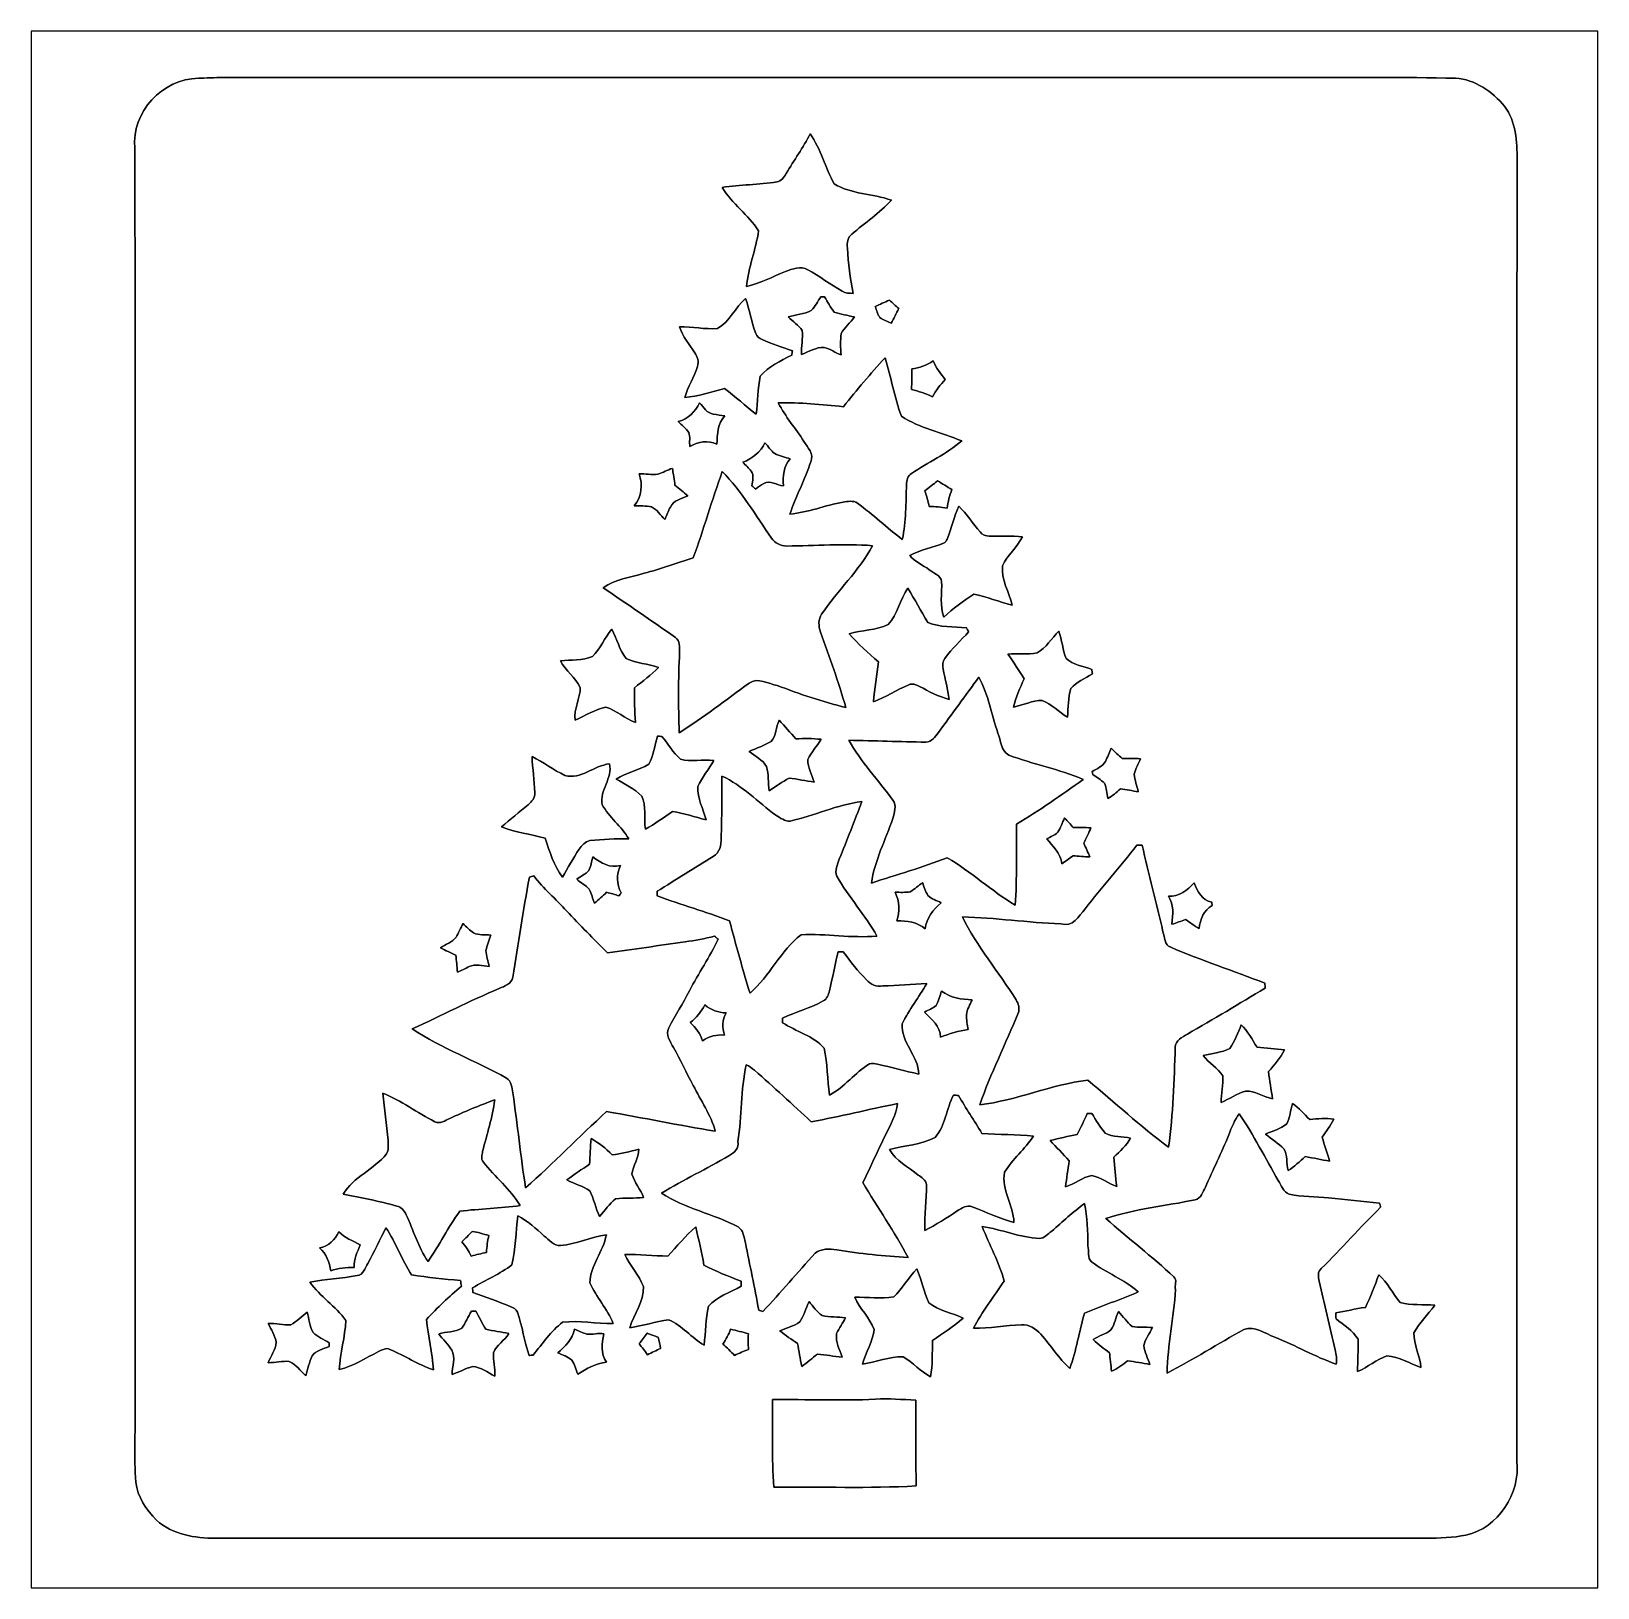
# Model space of a CAD drawing. Header units: centimetres. Extents: x -16.8 to 16.8, y -16.7 to 16.7.
import ezdxf

# ---------------------------------------------------------------- set-up
doc = ezdxf.new("R2010")
doc.units = ezdxf.units.CM
doc.header["$MEASUREMENT"] = 0
doc.layers.add('Layer 1', color=7, linetype='Continuous')

msp = doc.modelspace()

# ---------------------------------------------------------------- linework, layer by layer
at = {"layer": 'Layer 1', "color": 7}
for points, knots in [([(-16.77458, 16.66875), (-16.77458, 16.66875), (16.77458, 16.66875), (16.77458, 16.66875), (16.77458, 16.66875), (16.77458, 16.66875), (16.77458, -16.66875), (16.77458, -16.66875), (16.77458, -16.66875), (16.77458, -16.66875), (-16.77458, -16.66875), (-16.77458, -16.66875), (-16.77458, -16.66875), (-16.77458, -16.66875), (-16.77458, 16.66875), (-16.77458, 16.66875), (-16.77458, 16.66875), (-16.77458, 16.66875), (-16.77458, 16.66875), (-16.77458, 16.66875)], [0, 0, 0, 0, 0.16666667, 0.16666667, 0.16666667, 0.16666667, 0.33333333, 0.33333333, 0.33333333, 0.33333333, 0.5, 0.5, 0.5, 0.5, 0.66666667, 0.66666667, 0.66666667, 0.66666667, 1, 1, 1, 1]), ([(-13.19601, 15.66333), (-13.95906, 15.66192), (-14.64239, 14.9285), (-14.55526, 14.16438), (-14.55526, 14.16438), (-14.5482, 5.16855), (-14.55385, -3.82729), (-14.55208, -12.82347), (-14.55208, -12.82347), (-14.54714, -13.35123), (-14.57396, -13.88004), (-14.53833, -14.40709), (-14.53833, -14.40709), (-14.50269, -14.72494), (-14.30937, -14.99799), (-14.09241, -15.22095), (-14.09241, -15.22095), (-13.75269, -15.53492), (-13.27044, -15.61077), (-12.82453, -15.60795), (-12.82453, -15.60795), (-4.18112, -15.61394), (4.46264, -15.60795), (13.10605, -15.61112), (13.10605, -15.61112), (13.38862, -15.60477), (13.67543, -15.60442), (13.95307, -15.54057), (13.95307, -15.54057), (14.65051, -15.39028), (15.1197, -14.65016), (15.04562, -13.95307), (15.04562, -13.95307), (15.04738, -4.66302), (15.04386, 4.62739), (15.04738, 13.91744), (15.04738, 13.91744), (15.05197, 14.30796), (15.02304, 14.73729), (14.78104, 15.06291), (14.78104, 15.06291), (14.5161, 15.37547), (14.15097, 15.63899), (13.72941, 15.66439), (13.72941, 15.66439), (12.62839, 15.69014), (11.52596, 15.67921), (10.42458, 15.68097), (10.42458, 15.68097), (2.72203, 15.68168), (-4.98016, 15.67956), (-12.68271, 15.68203), (-12.68271, 15.68203), (-12.81113, 15.67744), (-13.06795, 15.66792), (-13.19601, 15.66333)], [0, 0, 0, 0, 0.06666667, 0.06666667, 0.06666667, 0.06666667, 0.13333333, 0.13333333, 0.13333333, 0.13333333, 0.2, 0.2, 0.2, 0.2, 0.26666667, 0.26666667, 0.26666667, 0.26666667, 0.33333333, 0.33333333, 0.33333333, 0.33333333, 0.4, 0.4, 0.4, 0.4, 0.46666667, 0.46666667, 0.46666667, 0.46666667, 0.53333333, 0.53333333, 0.53333333, 0.53333333, 0.6, 0.6, 0.6, 0.6, 0.66666667, 0.66666667, 0.66666667, 0.66666667, 0.73333333, 0.73333333, 0.73333333, 0.73333333, 0.8, 0.8, 0.8, 0.8, 0.86666667, 0.86666667, 0.86666667, 0.86666667, 1, 1, 1, 1]), ([(-0.09349, 14.47377), (0.14041, 14.14886), (0.22225, 13.74457), (0.42404, 13.40203), (0.42404, 13.40203), (0.79022, 13.1759), (1.24778, 13.19671), (1.64606, 13.05101), (1.64606, 13.05101), (1.39065, 12.77937), (1.08444, 12.56065), (0.79692, 12.325), (0.79692, 12.325), (0.71226, 12.25409), (0.68686, 12.13344), (0.70767, 12.02725), (0.70767, 12.02725), (0.7179, 11.70058), (0.76623, 11.37638), (0.82903, 11.05606), (0.82903, 11.05606), (0.74789, 11.05535), (0.66358, 11.05923), (0.59231, 11.10262), (0.59231, 11.10262), (0.33796, 11.24232), (0.10936, 11.42541), (-0.1457, 11.56335), (-0.1457, 11.56335), (-0.29598, 11.6459), (-0.47413, 11.57993), (-0.6223, 11.52525), (-0.6223, 11.52525), (-0.89853, 11.41024), (-1.16699, 11.27231), (-1.45909, 11.20034), (-1.45909, 11.20034), (-1.41746, 11.60956), (-1.25377, 11.99268), (-1.19803, 12.39837), (-1.19803, 12.39837), (-1.41923, 12.73598), (-1.76495, 12.97764), (-1.97661, 13.32371), (-1.97661, 13.32371), (-1.58856, 13.3858), (-1.19309, 13.37945), (-0.80504, 13.44189), (-0.80504, 13.44189), (-0.70944, 13.46165), (-0.65334, 13.54843), (-0.60501, 13.62534), (-0.60501, 13.62534), (-0.43674, 13.90967), (-0.24271, 14.17849), (-0.09349, 14.47377)], [0, 0, 0, 0, 0.06666667, 0.06666667, 0.06666667, 0.06666667, 0.13333333, 0.13333333, 0.13333333, 0.13333333, 0.2, 0.2, 0.2, 0.2, 0.26666667, 0.26666667, 0.26666667, 0.26666667, 0.33333333, 0.33333333, 0.33333333, 0.33333333, 0.4, 0.4, 0.4, 0.4, 0.46666667, 0.46666667, 0.46666667, 0.46666667, 0.53333333, 0.53333333, 0.53333333, 0.53333333, 0.6, 0.6, 0.6, 0.6, 0.66666667, 0.66666667, 0.66666667, 0.66666667, 0.73333333, 0.73333333, 0.73333333, 0.73333333, 0.8, 0.8, 0.8, 0.8, 0.86666667, 0.86666667, 0.86666667, 0.86666667, 1, 1, 1, 1]), ([(-2.07574, 10.30393), (-1.81151, 10.45069), (-1.69863, 10.75373), (-1.47567, 10.94811), (-1.47567, 10.94811), (-1.38818, 10.70187), (-1.34761, 10.44187), (-1.26012, 10.19528), (-1.26012, 10.19528), (-1.23966, 10.13037), (-1.17863, 10.09086), (-1.11901, 10.06475), (-1.11901, 10.06475), (-0.90946, 9.97091), (-0.69039, 9.9), (-0.47413, 9.8238), (-0.47413, 9.8238), (-0.47696, 9.80122), (-0.4826, 9.75642), (-0.48542, 9.7342), (-0.48542, 9.7342), (-0.72566, 9.6079), (-0.9846, 9.49254), (-1.16311, 9.28158), (-1.16311, 9.28158), (-1.21673, 9.01277), (-1.21073, 8.73725), (-1.25024, 8.46631), (-1.25024, 8.46631), (-1.47708, 8.6487), (-1.69757, 8.83814), (-1.9244, 9.02053), (-1.9244, 9.02053), (-2.20698, 8.94962), (-2.48638, 8.84308), (-2.77918, 8.82756), (-2.77918, 8.82756), (-2.71533, 9.05792), (-2.57069, 9.25795), (-2.50931, 9.48866), (-2.50931, 9.48866), (-2.46063, 9.59591), (-2.50896, 9.69539), (-2.56434, 9.78112), (-2.56434, 9.78112), (-2.68041, 9.9628), (-2.82716, 10.13072), (-2.89031, 10.34097), (-2.89031, 10.34097), (-2.61867, 10.34027), (-2.34703, 10.28241), (-2.07574, 10.30393)], [0, 0, 0, 0, 0.07142857, 0.07142857, 0.07142857, 0.07142857, 0.14285714, 0.14285714, 0.14285714, 0.14285714, 0.21428571, 0.21428571, 0.21428571, 0.21428571, 0.28571429, 0.28571429, 0.28571429, 0.28571429, 0.35714286, 0.35714286, 0.35714286, 0.35714286, 0.42857143, 0.42857143, 0.42857143, 0.42857143, 0.5, 0.5, 0.5, 0.5, 0.57142857, 0.57142857, 0.57142857, 0.57142857, 0.64285714, 0.64285714, 0.64285714, 0.64285714, 0.71428571, 0.71428571, 0.71428571, 0.71428571, 0.78571429, 0.78571429, 0.78571429, 0.78571429, 0.85714286, 0.85714286, 0.85714286, 0.85714286, 1, 1, 1, 1]), ([(0.13653, 10.98303), (0.15663, 10.98338), (0.19614, 10.98409), (0.21625, 10.98444), (0.21625, 10.98444), (0.27728, 10.87049), (0.34078, 10.75761), (0.41839, 10.65354), (0.41839, 10.65354), (0.5588, 10.60344), (0.71085, 10.58827), (0.85513, 10.55017), (0.85513, 10.55017), (0.76906, 10.42494), (0.63959, 10.3318), (0.57362, 10.19316), (0.57362, 10.19316), (0.54751, 10.04147), (0.55951, 9.88836), (0.57079, 9.73631), (0.57079, 9.73631), (0.44838, 9.7857), (0.33726, 9.8612), (0.21061, 9.89859), (0.21061, 9.89859), (0.03069, 9.91023), (-0.1203, 9.80369), (-0.28187, 9.74478), (-0.28187, 9.74478), (-0.27975, 9.91623), (-0.24624, 10.08733), (-0.26353, 10.25807), (-0.26353, 10.25807), (-0.33267, 10.38119), (-0.46955, 10.44787), (-0.56233, 10.55229), (-0.56233, 10.55229), (-0.3997, 10.59956), (-0.22225, 10.61297), (-0.06879, 10.68881), (-0.06879, 10.68881), (0.01552, 10.77383), (0.06985, 10.88425), (0.13653, 10.98303)], [0, 0, 0, 0, 0.08333333, 0.08333333, 0.08333333, 0.08333333, 0.16666667, 0.16666667, 0.16666667, 0.16666667, 0.25, 0.25, 0.25, 0.25, 0.33333333, 0.33333333, 0.33333333, 0.33333333, 0.41666667, 0.41666667, 0.41666667, 0.41666667, 0.5, 0.5, 0.5, 0.5, 0.58333333, 0.58333333, 0.58333333, 0.58333333, 0.66666667, 0.66666667, 0.66666667, 0.66666667, 0.75, 0.75, 0.75, 0.75, 0.83333333, 0.83333333, 0.83333333, 0.83333333, 1, 1, 1, 1]), ([(1.30104, 10.77242), (1.40088, 10.8204), (1.50248, 10.8652), (1.60302, 10.91212), (1.60302, 10.91212), (1.66899, 10.84933), (1.73708, 10.78865), (1.80693, 10.72974), (1.80693, 10.72974), (1.75225, 10.62496), (1.69827, 10.52019), (1.64006, 10.41753), (1.64006, 10.41753), (1.55928, 10.45563), (1.47285, 10.48526), (1.39982, 10.53747), (1.39982, 10.53747), (1.34761, 10.60521), (1.33174, 10.69375), (1.30104, 10.77242)], [0, 0, 0, 0, 0.16666667, 0.16666667, 0.16666667, 0.16666667, 0.33333333, 0.33333333, 0.33333333, 0.33333333, 0.5, 0.5, 0.5, 0.5, 0.66666667, 0.66666667, 0.66666667, 0.66666667, 1, 1, 1, 1]), ([(0.61807, 8.62859), (0.90805, 8.98349), (1.19803, 9.33944), (1.51095, 9.67458), (1.51095, 9.67458), (1.64253, 9.26147), (1.70603, 8.82615), (1.86373, 8.42257), (1.86373, 8.42257), (2.25107, 8.16539), (2.72521, 8.07332), (3.15277, 7.89481), (3.15277, 7.89481), (2.82716, 7.61506), (2.4317, 7.43479), (2.07539, 7.20019), (2.07539, 7.20019), (1.99214, 7.14904), (1.97344, 7.04709), (1.97167, 6.95713), (1.97167, 6.95713), (1.95509, 6.5659), (1.96638, 6.17044), (1.88101, 5.78556), (1.88101, 5.78556), (1.55152, 6.03391), (1.25201, 6.31931), (0.91863, 6.56167), (0.91863, 6.56167), (0.83044, 6.62622), (0.71508, 6.5973), (0.61419, 6.58636), (0.61419, 6.58636), (0.23142, 6.51122), (-0.13617, 6.36764), (-0.52634, 6.32742), (-0.52634, 6.32742), (-0.3997, 6.70877), (-0.20743, 7.06437), (-0.07867, 7.44432), (-0.07867, 7.44432), (-0.00635, 7.61683), (-0.14817, 7.753), (-0.22684, 7.88564), (-0.22684, 7.88564), (-0.40569, 8.16328), (-0.62195, 8.41657), (-0.77717, 8.70902), (-0.77717, 8.70902), (-0.31115, 8.7189), (0.15487, 8.67692), (0.61807, 8.62859)], [0, 0, 0, 0, 0.07142857, 0.07142857, 0.07142857, 0.07142857, 0.14285714, 0.14285714, 0.14285714, 0.14285714, 0.21428571, 0.21428571, 0.21428571, 0.21428571, 0.28571429, 0.28571429, 0.28571429, 0.28571429, 0.35714286, 0.35714286, 0.35714286, 0.35714286, 0.42857143, 0.42857143, 0.42857143, 0.42857143, 0.5, 0.5, 0.5, 0.5, 0.57142857, 0.57142857, 0.57142857, 0.57142857, 0.64285714, 0.64285714, 0.64285714, 0.64285714, 0.71428571, 0.71428571, 0.71428571, 0.71428571, 0.78571429, 0.78571429, 0.78571429, 0.78571429, 0.85714286, 0.85714286, 0.85714286, 0.85714286, 1, 1, 1, 1]), ([(2.08386, 9.43786), (2.24931, 9.45727), (2.40383, 9.52041), (2.54282, 9.61002), (2.54282, 9.61002), (2.60279, 9.46221), (2.69734, 9.33415), (2.79929, 9.21244), (2.79929, 9.21244), (2.69804, 9.09637), (2.59891, 8.97749), (2.52801, 8.83991), (2.52801, 8.83991), (2.38407, 8.91081), (2.23026, 8.95809), (2.07574, 8.99795), (2.07574, 8.99795), (2.08809, 9.14435), (2.09021, 9.29146), (2.08386, 9.43786)], [0, 0, 0, 0, 0.16666667, 0.16666667, 0.16666667, 0.16666667, 0.33333333, 0.33333333, 0.33333333, 0.33333333, 0.5, 0.5, 0.5, 0.5, 0.66666667, 0.66666667, 0.66666667, 0.66666667, 1, 1, 1, 1]), ([(-2.91888, 8.31286), (-2.69416, 8.35413), (-2.56611, 8.52699), (-2.46063, 8.70938), (-2.46063, 8.70938), (-2.37314, 8.62083), (-2.3047, 8.48501), (-2.16817, 8.46914), (-2.16817, 8.46914), (-2.08598, 8.45502), (-2.00307, 8.4455), (-1.92088, 8.42998), (-1.92088, 8.42998), (-2.07116, 8.26347), (-2.08492, 8.03981), (-2.08986, 7.82637), (-2.08986, 7.82637), (-2.28036, 7.91069), (-2.49449, 7.88882), (-2.66806, 7.77593), (-2.66806, 7.77593), (-2.68534, 7.87365), (-2.65642, 7.97948), (-2.69311, 8.07438), (-2.69311, 8.07438), (-2.75449, 8.1661), (-2.84127, 8.23595), (-2.91888, 8.31286)], [0, 0, 0, 0, 0.125, 0.125, 0.125, 0.125, 0.25, 0.25, 0.25, 0.25, 0.375, 0.375, 0.375, 0.375, 0.5, 0.5, 0.5, 0.5, 0.625, 0.625, 0.625, 0.625, 0.75, 0.75, 0.75, 0.75, 1, 1, 1, 1]), ([(-1.06045, 7.8553), (-0.99095, 7.77804), (-0.93416, 7.68738), (-0.85231, 7.62212), (-0.85231, 7.62212), (-0.74683, 7.57096), (-0.6283, 7.54874), (-0.51823, 7.50782), (-0.51823, 7.50782), (-0.66887, 7.35224), (-0.67628, 7.13669), (-0.66746, 6.93244), (-0.66746, 6.93244), (-0.80186, 6.93984), (-0.95497, 7.06579), (-1.0862, 6.97971), (-1.0862, 6.97971), (-1.14794, 6.94549), (-1.20544, 6.90386), (-1.2633, 6.86329), (-1.2633, 6.86329), (-1.2894, 6.88728), (-1.31551, 6.91056), (-1.34126, 6.9342), (-1.34126, 6.9342), (-1.33597, 7.03721), (-1.28235, 7.15927), (-1.35819, 7.24853), (-1.35819, 7.24853), (-1.41146, 7.31661), (-1.47532, 7.37588), (-1.53494, 7.43832), (-1.53494, 7.43832), (-1.32539, 7.51699), (-1.15676, 7.65351), (-1.06045, 7.8553)], [0, 0, 0, 0, 0.1, 0.1, 0.1, 0.1, 0.2, 0.2, 0.2, 0.2, 0.3, 0.3, 0.3, 0.3, 0.4, 0.4, 0.4, 0.4, 0.5, 0.5, 0.5, 0.5, 0.6, 0.6, 0.6, 0.6, 0.7, 0.7, 0.7, 0.7, 0.8, 0.8, 0.8, 0.8, 1, 1, 1, 1]), ([(-1.9745, 7.24359), (-1.56422, 6.81602), (-1.25871, 6.2992), (-0.9211, 5.81519), (-0.9211, 5.81519), (-0.84702, 5.71006), (-0.72284, 5.64444), (-0.59408, 5.64374), (-0.59408, 5.64374), (0.0187, 5.64762), (0.63183, 5.70195), (1.24425, 5.65009), (1.24425, 5.65009), (0.95426, 5.10999), (0.49177, 4.69265), (0.15346, 4.18571), (0.15346, 4.18571), (0.07832, 4.07317), (0.08431, 3.92359), (0.12771, 3.79942), (0.12771, 3.79942), (0.31856, 3.26566), (0.51647, 2.73332), (0.66922, 2.18687), (0.66922, 2.18687), (0.16863, 2.30117), (-0.31574, 2.47791), (-0.79693, 2.65571), (-0.79693, 2.65571), (-0.98249, 2.69134), (-1.22061, 2.84092), (-1.39982, 2.70616), (-1.39982, 2.70616), (-1.89583, 2.34844), (-2.37631, 1.96497), (-2.89878, 1.64571), (-2.89878, 1.64571), (-2.91783, 2.22144), (-2.91783, 2.79753), (-2.8896, 3.37256), (-2.8896, 3.37256), (-2.89137, 3.48015), (-2.87867, 3.61738), (-2.97921, 3.68618), (-2.97921, 3.68618), (-3.49144, 4.04566), (-4.00861, 4.39737), (-4.52649, 4.74804), (-4.52649, 4.74804), (-4.27143, 4.9343), (-3.94547, 4.96817), (-3.65054, 5.06024), (-3.65054, 5.06024), (-3.29318, 5.14914), (-2.95099, 5.28743), (-2.5968, 5.38762), (-2.5968, 5.38762), (-2.37596, 6.00181), (-2.19534, 6.6294), (-1.9745, 7.24359)], [0, 0, 0, 0, 0.0625, 0.0625, 0.0625, 0.0625, 0.125, 0.125, 0.125, 0.125, 0.1875, 0.1875, 0.1875, 0.1875, 0.25, 0.25, 0.25, 0.25, 0.3125, 0.3125, 0.3125, 0.3125, 0.375, 0.375, 0.375, 0.375, 0.4375, 0.4375, 0.4375, 0.4375, 0.5, 0.5, 0.5, 0.5, 0.5625, 0.5625, 0.5625, 0.5625, 0.625, 0.625, 0.625, 0.625, 0.6875, 0.6875, 0.6875, 0.6875, 0.75, 0.75, 0.75, 0.75, 0.8125, 0.8125, 0.8125, 0.8125, 0.875, 0.875, 0.875, 0.875, 1, 1, 1, 1]), ([(-3.3528, 7.1815), (-3.24697, 7.21572), (-3.1496, 7.27322), (-3.04341, 7.30779), (-3.04341, 7.30779), (-3.02966, 7.21819), (-3.00179, 7.03897), (-2.98803, 6.94937), (-2.98803, 6.94937), (-2.89701, 6.87282), (-2.80317, 6.79732), (-2.71392, 6.71759), (-2.71392, 6.71759), (-2.84304, 6.65021), (-3.02542, 6.62834), (-3.08716, 6.47771), (-3.08716, 6.47771), (-3.1302, 6.39057), (-3.16583, 6.29991), (-3.20569, 6.21136), (-3.20569, 6.21136), (-3.29812, 6.30343), (-3.37079, 6.42338), (-3.49074, 6.48194), (-3.49074, 6.48194), (-3.61209, 6.50875), (-3.73733, 6.49852), (-3.86045, 6.50699), (-3.86045, 6.50699), (-3.70064, 6.70348), (-3.67489, 6.95854), (-3.75673, 7.19173), (-3.75673, 7.19173), (-3.62232, 7.18749), (-3.48756, 7.16986), (-3.3528, 7.1815)], [0, 0, 0, 0, 0.1, 0.1, 0.1, 0.1, 0.2, 0.2, 0.2, 0.2, 0.3, 0.3, 0.3, 0.3, 0.4, 0.4, 0.4, 0.4, 0.5, 0.5, 0.5, 0.5, 0.6, 0.6, 0.6, 0.6, 0.7, 0.7, 0.7, 0.7, 0.8, 0.8, 0.8, 0.8, 1, 1, 1, 1]), ([(2.36255, 6.82519), (2.45322, 6.89645), (2.54494, 6.96736), (2.6356, 7.03933), (2.6356, 7.03933), (2.73791, 6.97794), (2.84057, 6.91586), (2.94322, 6.85412), (2.94322, 6.85412), (2.89384, 6.72536), (2.85821, 6.59236), (2.84021, 6.45548), (2.84021, 6.45548), (2.71357, 6.48229), (2.58445, 6.48935), (2.45569, 6.48758), (2.45569, 6.48758), (2.43311, 6.60224), (2.40277, 6.71548), (2.36255, 6.82519)], [0, 0, 0, 0, 0.16666667, 0.16666667, 0.16666667, 0.16666667, 0.33333333, 0.33333333, 0.33333333, 0.33333333, 0.5, 0.5, 0.5, 0.5, 0.66666667, 0.66666667, 0.66666667, 0.66666667, 1, 1, 1, 1]), ([(3.08963, 6.49958), (3.25614, 6.32636), (3.39654, 6.13093), (3.54683, 5.94431), (3.54683, 5.94431), (3.59269, 5.88257), (3.66995, 5.85788), (3.74438, 5.85646), (3.74438, 5.85646), (3.98039, 5.85188), (4.21852, 5.86564), (4.45452, 5.84235), (4.45452, 5.84235), (4.33811, 5.61763), (4.13385, 5.44901), (4.02837, 5.21899), (4.02837, 5.21899), (3.99344, 4.92231), (4.17124, 4.6609), (4.23157, 4.37903), (4.23157, 4.37903), (3.95534, 4.44888), (3.68935, 4.55542), (3.4103, 4.61469), (3.4103, 4.61469), (3.18523, 4.4644), (2.9658, 4.30565), (2.76931, 4.11868), (2.76931, 4.11868), (2.67758, 4.3628), (2.73473, 4.63021), (2.72203, 4.8828), (2.72203, 4.8828), (2.70686, 5.01862), (2.54318, 5.05707), (2.4578, 5.13715), (2.4578, 5.13715), (2.32234, 5.24016), (2.14736, 5.29837), (2.0447, 5.43948), (2.0447, 5.43948), (2.26624, 5.57248), (2.53189, 5.59788), (2.76366, 5.70794), (2.76366, 5.70794), (2.80106, 5.72382), (2.82998, 5.75486), (2.84233, 5.79367), (2.84233, 5.79367), (2.92841, 6.02756), (2.99297, 6.26921), (3.08963, 6.49958)], [0, 0, 0, 0, 0.07142857, 0.07142857, 0.07142857, 0.07142857, 0.14285714, 0.14285714, 0.14285714, 0.14285714, 0.21428571, 0.21428571, 0.21428571, 0.21428571, 0.28571429, 0.28571429, 0.28571429, 0.28571429, 0.35714286, 0.35714286, 0.35714286, 0.35714286, 0.42857143, 0.42857143, 0.42857143, 0.42857143, 0.5, 0.5, 0.5, 0.5, 0.57142857, 0.57142857, 0.57142857, 0.57142857, 0.64285714, 0.64285714, 0.64285714, 0.64285714, 0.71428571, 0.71428571, 0.71428571, 0.71428571, 0.78571429, 0.78571429, 0.78571429, 0.78571429, 0.85714286, 0.85714286, 0.85714286, 0.85714286, 1, 1, 1, 1]), ([(1.57656, 3.96275), (1.78682, 4.17654), (1.82598, 4.49792), (1.99743, 4.73922), (1.99743, 4.73922), (2.15089, 4.50144), (2.27894, 4.2485), (2.42641, 4.00685), (2.42641, 4.00685), (2.68676, 3.89855), (2.9785, 3.92077), (3.25402, 3.8929), (3.25402, 3.8929), (3.26602, 3.87174), (3.29001, 3.83011), (3.302, 3.80894), (3.302, 3.80894), (3.13655, 3.61527), (2.93899, 3.44876), (2.79365, 3.23779), (2.79365, 3.23779), (2.74391, 3.17077), (2.7372, 3.08434), (2.75555, 3.00531), (2.75555, 3.00531), (2.8, 2.79047), (2.85362, 2.57739), (2.88466, 2.35973), (2.88466, 2.35973), (2.65571, 2.41124), (2.45357, 2.53153), (2.24719, 2.63666), (2.24719, 2.63666), (2.1777, 2.67018), (2.09585, 2.71074), (2.01965, 2.67229), (2.01965, 2.67229), (1.76318, 2.56011), (1.52576, 2.40841), (1.26365, 2.30823), (1.26365, 2.30823), (1.28799, 2.59397), (1.33421, 2.87726), (1.36807, 3.16195), (1.36807, 3.16195), (1.15041, 3.35386), (0.9338, 3.54789), (0.73907, 3.76308), (0.73907, 3.76308), (1.01388, 3.84281), (1.31692, 3.83787), (1.57656, 3.96275)], [0, 0, 0, 0, 0.07142857, 0.07142857, 0.07142857, 0.07142857, 0.14285714, 0.14285714, 0.14285714, 0.14285714, 0.21428571, 0.21428571, 0.21428571, 0.21428571, 0.28571429, 0.28571429, 0.28571429, 0.28571429, 0.35714286, 0.35714286, 0.35714286, 0.35714286, 0.42857143, 0.42857143, 0.42857143, 0.42857143, 0.5, 0.5, 0.5, 0.5, 0.57142857, 0.57142857, 0.57142857, 0.57142857, 0.64285714, 0.64285714, 0.64285714, 0.64285714, 0.71428571, 0.71428571, 0.71428571, 0.71428571, 0.78571429, 0.78571429, 0.78571429, 0.78571429, 0.85714286, 0.85714286, 0.85714286, 0.85714286, 1, 1, 1, 1]), ([(-4.75827, 3.27766), (-4.57906, 3.43853), (-4.49968, 3.67912), (-4.3434, 3.86009), (-4.3434, 3.86009), (-4.22698, 3.65866), (-4.18394, 3.41454), (-4.03507, 3.2325), (-4.03507, 3.2325), (-3.816, 3.12526), (-3.56623, 3.12491), (-3.33798, 3.04518), (-3.33798, 3.04518), (-3.4992, 2.88678), (-3.67559, 2.74426), (-3.85586, 2.60844), (-3.85586, 2.60844), (-3.8608, 2.35973), (-3.85339, 2.11102), (-3.83646, 1.86302), (-3.83646, 1.86302), (-4.06047, 1.94486), (-4.23757, 2.12407), (-4.46652, 2.19004), (-4.46652, 2.19004), (-4.70288, 2.15018), (-4.90749, 2.00519), (-5.12833, 1.91629), (-5.12833, 1.91629), (-5.15902, 2.15724), (-5.01438, 2.37772), (-5.01615, 2.61408), (-5.01615, 2.61408), (-5.12692, 2.8254), (-5.32765, 2.97321), (-5.44301, 3.18241), (-5.44301, 3.18241), (-5.21653, 3.21839), (-4.96923, 3.17747), (-4.75827, 3.27766)], [0, 0, 0, 0, 0.09090909, 0.09090909, 0.09090909, 0.09090909, 0.18181818, 0.18181818, 0.18181818, 0.18181818, 0.27272727, 0.27272727, 0.27272727, 0.27272727, 0.36363636, 0.36363636, 0.36363636, 0.36363636, 0.45454545, 0.45454545, 0.45454545, 0.45454545, 0.54545455, 0.54545455, 0.54545455, 0.54545455, 0.63636364, 0.63636364, 0.63636364, 0.63636364, 0.72727273, 0.72727273, 0.72727273, 0.72727273, 0.81818182, 0.81818182, 0.81818182, 0.81818182, 1, 1, 1, 1]), ([(4.76603, 3.35456), (4.96252, 3.46181), (5.07718, 3.66677), (5.23487, 3.81917), (5.23487, 3.81917), (5.30401, 3.62973), (5.31072, 3.42053), (5.3908, 3.23603), (5.3908, 3.23603), (5.53614, 3.10021), (5.75416, 3.07199), (5.9369, 3.00214), (5.9369, 3.00214), (5.94078, 2.9778), (5.94819, 2.92982), (5.95171, 2.90548), (5.95171, 2.90548), (5.79649, 2.80529), (5.61022, 2.73579), (5.49134, 2.59045), (5.49134, 2.59045), (5.43101, 2.39324), (5.4356, 2.18299), (5.41902, 1.97944), (5.41902, 1.97944), (5.23275, 2.0895), (5.08035, 2.25213), (4.87927, 2.33786), (4.87927, 2.33786), (4.66654, 2.33892), (4.46934, 2.23202), (4.26156, 2.19534), (4.26156, 2.19534), (4.30671, 2.40736), (4.40937, 2.60103), (4.4891, 2.80106), (4.4891, 2.80106), (4.37621, 2.9785), (4.25944, 3.15278), (4.14408, 3.32775), (4.14408, 3.32775), (4.35046, 3.35209), (4.56212, 3.31011), (4.76603, 3.35456)], [0, 0, 0, 0, 0.08333333, 0.08333333, 0.08333333, 0.08333333, 0.16666667, 0.16666667, 0.16666667, 0.16666667, 0.25, 0.25, 0.25, 0.25, 0.33333333, 0.33333333, 0.33333333, 0.33333333, 0.41666667, 0.41666667, 0.41666667, 0.41666667, 0.5, 0.5, 0.5, 0.5, 0.58333333, 0.58333333, 0.58333333, 0.58333333, 0.66666667, 0.66666667, 0.66666667, 0.66666667, 0.75, 0.75, 0.75, 0.75, 0.83333333, 0.83333333, 0.83333333, 0.83333333, 1, 1, 1, 1]), ([(2.65395, 1.64924), (2.94287, 2.04541), (3.23356, 2.44052), (3.52213, 2.83704), (3.52213, 2.83704), (3.72251, 2.46345), (3.79095, 2.03694), (3.92748, 1.63865), (3.92748, 1.63865), (3.98851, 1.48096), (3.99521, 1.26153), (4.1589, 1.16664), (4.1589, 1.16664), (4.68383, 0.96979), (5.24051, 0.86289), (5.75698, 0.64276), (5.75698, 0.64276), (5.28955, 0.3108), (4.82036, -0.01976), (4.32823, -0.31433), (4.32823, -0.31433), (4.31306, -0.89288), (4.3434, -1.47391), (4.29719, -2.0514), (4.29719, -2.0514), (3.79518, -1.73849), (3.35245, -1.33844), (2.84445, -1.03434), (2.84445, -1.03434), (2.31211, -1.24037), (1.76248, -1.39771), (1.22061, -1.57621), (1.22061, -1.57621), (1.28623, -1.09114), (1.52471, -0.65158), (1.67605, -0.19085), (1.67605, -0.19085), (1.70991, -0.06738), (1.76742, 0.08537), (1.67922, 0.19756), (1.67922, 0.19756), (1.36878, 0.62936), (0.99342, 1.01741), (0.73307, 1.48378), (0.73307, 1.48378), (1.28411, 1.46897), (1.8355, 1.45486), (2.38689, 1.44216), (2.38689, 1.44216), (2.51425, 1.43898), (2.58339, 1.56457), (2.65395, 1.64924)], [0, 0, 0, 0, 0.07142857, 0.07142857, 0.07142857, 0.07142857, 0.14285714, 0.14285714, 0.14285714, 0.14285714, 0.21428571, 0.21428571, 0.21428571, 0.21428571, 0.28571429, 0.28571429, 0.28571429, 0.28571429, 0.35714286, 0.35714286, 0.35714286, 0.35714286, 0.42857143, 0.42857143, 0.42857143, 0.42857143, 0.5, 0.5, 0.5, 0.5, 0.57142857, 0.57142857, 0.57142857, 0.57142857, 0.64285714, 0.64285714, 0.64285714, 0.64285714, 0.71428571, 0.71428571, 0.71428571, 0.71428571, 0.78571429, 0.78571429, 0.78571429, 0.78571429, 0.85714286, 0.85714286, 0.85714286, 0.85714286, 1, 1, 1, 1]), ([(-0.75883, 1.91029), (-0.62971, 1.78717), (-0.51929, 1.64571), (-0.40076, 1.51201), (-0.40076, 1.51201), (-0.22049, 1.52083), (-0.03845, 1.52471), (0.14146, 1.50319), (0.14146, 1.50319), (0.0508, 1.35573), (-0.07197, 1.22661), (-0.14252, 1.06751), (-0.14252, 1.06751), (-0.14817, 0.89888), (-0.0508, 0.74612), (-0.00776, 0.58561), (-0.00776, 0.58561), (-0.18591, 0.61278), (-0.36301, 0.65334), (-0.54187, 0.67063), (-0.54187, 0.67063), (-0.69427, 0.59655), (-0.82691, 0.48789), (-0.97226, 0.40146), (-0.97226, 0.40146), (-0.99554, 0.57432), (-0.98037, 0.75248), (-1.02658, 0.92075), (-1.02658, 0.92075), (-1.10737, 1.06892), (-1.276, 1.13771), (-1.39947, 1.24389), (-1.39947, 1.24389), (-1.24213, 1.3141), (-1.07562, 1.36878), (-0.92781, 1.45874), (-0.92781, 1.45874), (-0.81703, 1.57903), (-0.82444, 1.76671), (-0.75883, 1.91029)], [0, 0, 0, 0, 0.09090909, 0.09090909, 0.09090909, 0.09090909, 0.18181818, 0.18181818, 0.18181818, 0.18181818, 0.27272727, 0.27272727, 0.27272727, 0.27272727, 0.36363636, 0.36363636, 0.36363636, 0.36363636, 0.45454545, 0.45454545, 0.45454545, 0.45454545, 0.54545455, 0.54545455, 0.54545455, 0.54545455, 0.63636364, 0.63636364, 0.63636364, 0.63636364, 0.72727273, 0.72727273, 0.72727273, 0.72727273, 0.81818182, 0.81818182, 0.81818182, 0.81818182, 1, 1, 1, 1]), ([(-3.3655, 1.56845), (-3.34116, 1.56774), (-3.29212, 1.56704), (-3.26778, 1.56669), (-3.26778, 1.56669), (-3.13302, 1.40899), (-3.03283, 1.21391), (-2.87302, 1.07915), (-2.87302, 1.07915), (-2.64442, 1.00824), (-2.39395, 1.07915), (-2.15829, 1.05128), (-2.15829, 1.05128), (-2.25954, 0.85901), (-2.41265, 0.69497), (-2.49555, 0.49318), (-2.49555, 0.49318), (-2.51848, 0.23989), (-2.38301, 0.01341), (-2.31987, -0.22366), (-2.31987, -0.22366), (-2.56046, -0.16087), (-2.79682, -0.08114), (-3.04306, -0.04304), (-3.04306, -0.04304), (-3.23391, -0.1711), (-3.41842, -0.30974), (-3.61985, -0.42086), (-3.61985, -0.42086), (-3.66289, -0.18874), (-3.59516, 0.07126), (-3.69923, 0.28857), (-3.69923, 0.28857), (-3.8541, 0.44838), (-4.05871, 0.54046), (-4.24674, 0.65299), (-4.24674, 0.65299), (-4.02696, 0.78599), (-3.76555, 0.83644), (-3.54753, 0.97084), (-3.54753, 0.97084), (-3.44488, 1.15253), (-3.42583, 1.36984), (-3.3655, 1.56845)], [0, 0, 0, 0, 0.08333333, 0.08333333, 0.08333333, 0.08333333, 0.16666667, 0.16666667, 0.16666667, 0.16666667, 0.25, 0.25, 0.25, 0.25, 0.33333333, 0.33333333, 0.33333333, 0.33333333, 0.41666667, 0.41666667, 0.41666667, 0.41666667, 0.5, 0.5, 0.5, 0.5, 0.58333333, 0.58333333, 0.58333333, 0.58333333, 0.66666667, 0.66666667, 0.66666667, 0.66666667, 0.75, 0.75, 0.75, 0.75, 0.83333333, 0.83333333, 0.83333333, 0.83333333, 1, 1, 1, 1]), ([(-6.04943, 1.13453), (-5.80637, 1.01494), (-5.59153, 0.84349), (-5.34564, 0.72954), (-5.34564, 0.72954), (-5.00345, 0.63465), (-4.72158, 0.94403), (-4.39067, 0.97719), (-4.39067, 0.97719), (-4.31976, 0.67804), (-4.60622, 0.40816), (-4.54978, 0.10266), (-4.54978, 0.10266), (-4.39279, -0.16404), (-4.14091, -0.36266), (-3.97828, -0.62689), (-3.97828, -0.62689), (-4.25591, -0.62442), (-4.53355, -0.63923), (-4.80977, -0.66746), (-4.80977, -0.66746), (-4.90961, -0.68827), (-4.98334, -0.76906), (-5.04119, -0.84808), (-5.04119, -0.84808), (-5.17278, -1.04175), (-5.27579, -1.25271), (-5.39821, -1.45203), (-5.39821, -1.45203), (-5.58024, -1.20333), (-5.67196, -0.90382), (-5.77039, -0.6156), (-5.77039, -0.6156), (-6.07907, -0.52352), (-6.40574, -0.49706), (-6.70525, -0.37465), (-6.70525, -0.37465), (-6.52039, -0.20884), (-6.32389, -0.0568), (-6.13375, 0.10266), (-6.13375, 0.10266), (-6.05649, 0.16792), (-5.97711, 0.25435), (-5.98911, 0.36371), (-5.98911, 0.36371), (-6.00216, 0.62124), (-6.03709, 0.87701), (-6.04943, 1.13453)], [0, 0, 0, 0, 0.07692308, 0.07692308, 0.07692308, 0.07692308, 0.15384615, 0.15384615, 0.15384615, 0.15384615, 0.23076923, 0.23076923, 0.23076923, 0.23076923, 0.30769231, 0.30769231, 0.30769231, 0.30769231, 0.38461538, 0.38461538, 0.38461538, 0.38461538, 0.46153846, 0.46153846, 0.46153846, 0.46153846, 0.53846154, 0.53846154, 0.53846154, 0.53846154, 0.61538462, 0.61538462, 0.61538462, 0.61538462, 0.69230769, 0.69230769, 0.69230769, 0.69230769, 0.76923077, 0.76923077, 0.76923077, 0.76923077, 0.84615385, 0.84615385, 0.84615385, 0.84615385, 1, 1, 1, 1]), ([(6.35353, 1.31092), (6.43502, 1.24107), (6.51016, 1.16417), (6.58707, 1.08938), (6.58707, 1.08938), (6.7183, 1.09255), (6.8513, 1.09643), (6.98288, 1.08867), (6.98288, 1.08867), (6.94126, 0.97755), (6.87035, 0.87559), (6.84918, 0.75741), (6.84918, 0.75741), (6.85553, 0.62689), (6.90986, 0.50483), (6.93349, 0.37747), (6.93349, 0.37747), (6.80755, 0.40217), (6.67949, 0.42404), (6.55285, 0.44238), (6.55285, 0.44238), (6.46994, 0.36442), (6.38104, 0.29281), (6.28191, 0.23566), (6.28191, 0.23566), (6.25934, 0.34572), (6.25969, 0.4639), (6.20818, 0.5655), (6.20818, 0.5655), (6.13692, 0.64135), (6.04097, 0.68792), (5.95877, 0.74789), (5.95877, 0.74789), (5.95559, 0.76482), (5.94995, 0.79798), (5.94677, 0.81456), (5.94677, 0.81456), (6.04732, 0.87665), (6.17467, 0.91899), (6.23076, 1.03117), (6.23076, 1.03117), (6.27874, 1.12113), (6.31331, 1.21744), (6.35353, 1.31092)], [0, 0, 0, 0, 0.08333333, 0.08333333, 0.08333333, 0.08333333, 0.16666667, 0.16666667, 0.16666667, 0.16666667, 0.25, 0.25, 0.25, 0.25, 0.33333333, 0.33333333, 0.33333333, 0.33333333, 0.41666667, 0.41666667, 0.41666667, 0.41666667, 0.5, 0.5, 0.5, 0.5, 0.58333333, 0.58333333, 0.58333333, 0.58333333, 0.66666667, 0.66666667, 0.66666667, 0.66666667, 0.75, 0.75, 0.75, 0.75, 0.83333333, 0.83333333, 0.83333333, 0.83333333, 1, 1, 1, 1]), ([(-1.98191, 0.71684), (-1.54799, 0.51364), (-1.20826, 0.16051), (-0.82903, -0.12418), (-0.82903, -0.12418), (-0.73307, -0.17498), (-0.63429, -0.26247), (-0.51929, -0.24694), (-0.51929, -0.24694), (-0.00212, -0.13406), (0.48401, 0.10654), (1.01318, 0.16863), (1.01318, 0.16863), (0.8569, -0.24412), (0.69497, -0.65511), (0.53093, -1.06468), (0.53093, -1.06468), (0.48966, -1.17651), (0.42721, -1.30916), (0.47696, -1.43122), (0.47696, -1.43122), (0.73519, -1.87643), (1.08691, -2.26201), (1.33809, -2.71145), (1.33809, -2.71145), (0.79481, -2.75943), (0.25329, -2.65924), (-0.28893, -2.68146), (-0.28893, -2.68146), (-0.72566, -3.02683), (-0.96132, -3.56764), (-1.38148, -3.93559), (-1.38148, -3.93559), (-1.54129, -3.42159), (-1.67887, -2.90054), (-1.82245, -2.3816), (-1.82245, -2.3816), (-2.33327, -2.19216), (-2.85715, -2.04117), (-3.36656, -1.84856), (-3.36656, -1.84856), (-3.36656, -1.82421), (-3.36656, -1.77588), (-3.36656, -1.75189), (-3.36656, -1.75189), (-2.97004, -1.49825), (-2.56716, -1.25483), (-2.16817, -1.00542), (-2.16817, -1.00542), (-2.03129, -0.93204), (-1.99178, -0.76094), (-2.00025, -0.61771), (-2.00025, -0.61771), (-1.98332, -0.17286), (-1.98226, 0.27199), (-1.98191, 0.71684)], [0, 0, 0, 0, 0.06666667, 0.06666667, 0.06666667, 0.06666667, 0.13333333, 0.13333333, 0.13333333, 0.13333333, 0.2, 0.2, 0.2, 0.2, 0.26666667, 0.26666667, 0.26666667, 0.26666667, 0.33333333, 0.33333333, 0.33333333, 0.33333333, 0.4, 0.4, 0.4, 0.4, 0.46666667, 0.46666667, 0.46666667, 0.46666667, 0.53333333, 0.53333333, 0.53333333, 0.53333333, 0.6, 0.6, 0.6, 0.6, 0.66666667, 0.66666667, 0.66666667, 0.66666667, 0.73333333, 0.73333333, 0.73333333, 0.73333333, 0.8, 0.8, 0.8, 0.8, 0.86666667, 0.86666667, 0.86666667, 0.86666667, 1, 1, 1, 1]), ([(5.35693, -0.18203), (5.42114, -0.24871), (5.48322, -0.3175), (5.54355, -0.38876), (5.54355, -0.38876), (5.66773, -0.38911), (5.79367, -0.3877), (5.91855, -0.38982), (5.91855, -0.38982), (5.87622, -0.50412), (5.82189, -0.61313), (5.7658, -0.72073), (5.7658, -0.72073), (5.81307, -0.81774), (5.85752, -0.91546), (5.89456, -1.01706), (5.89456, -1.01706), (5.77532, -1.01353), (5.65538, -1.00013), (5.53685, -0.99095), (5.53685, -0.99095), (5.45712, -1.04775), (5.3781, -1.10525), (5.29802, -1.16134), (5.29802, -1.16134), (5.26344, -0.94015), (5.1114, -0.78775), (4.97522, -0.62724), (4.97522, -0.62724), (5.05354, -0.58279), (5.14809, -0.55633), (5.20982, -0.48719), (5.20982, -0.48719), (5.27121, -0.39194), (5.30895, -0.28399), (5.35693, -0.18203)], [0, 0, 0, 0, 0.1, 0.1, 0.1, 0.1, 0.2, 0.2, 0.2, 0.2, 0.3, 0.3, 0.3, 0.3, 0.4, 0.4, 0.4, 0.4, 0.5, 0.5, 0.5, 0.5, 0.6, 0.6, 0.6, 0.6, 0.7, 0.7, 0.7, 0.7, 0.8, 0.8, 0.8, 0.8, 1, 1, 1, 1]), ([(6.90386, -0.76129), (6.94196, -0.76094), (6.98006, -0.76059), (7.01887, -0.76059), (7.01887, -0.76059), (7.1501, -1.38359), (7.32402, -1.99743), (7.46266, -2.61902), (7.46266, -2.61902), (7.50252, -2.72627), (7.49265, -2.90654), (7.62917, -2.95169), (7.62917, -2.95169), (8.29239, -3.23215), (8.97608, -3.4611), (9.64741, -3.7211), (9.64741, -3.7211), (9.64847, -3.74791), (9.65059, -3.80153), (9.65165, -3.82834), (9.65165, -3.82834), (9.09673, -4.15572), (8.54816, -4.49404), (7.98654, -4.80942), (7.98654, -4.80942), (7.87964, -4.87645), (7.72301, -4.94277), (7.7276, -5.09305), (7.7276, -5.09305), (7.7029, -5.80637), (7.68103, -6.52216), (7.58296, -7.23018), (7.58296, -7.23018), (6.97618, -6.79097), (6.4329, -6.27309), (5.85364, -5.79967), (5.85364, -5.79967), (5.06518, -5.8868), (4.32717, -6.23746), (3.53977, -6.32354), (3.53977, -6.32354), (3.77437, -5.65362), (4.09363, -5.01791), (4.3621, -4.36245), (4.3621, -4.36245), (4.40231, -4.26685), (4.36915, -4.16172), (4.318, -4.07811), (4.318, -4.07811), (3.94829, -3.47627), (3.47451, -2.93723), (3.16689, -2.29835), (3.16689, -2.29835), (3.87103, -2.32022), (4.57094, -2.42111), (5.27509, -2.45039), (5.27509, -2.45039), (5.53297, -2.534), (5.65926, -2.28318), (5.79543, -2.12619), (5.79543, -2.12619), (6.15103, -1.65982), (6.55249, -1.23084), (6.90386, -0.76129)], [0, 0, 0, 0, 0.05882353, 0.05882353, 0.05882353, 0.05882353, 0.11764706, 0.11764706, 0.11764706, 0.11764706, 0.17647059, 0.17647059, 0.17647059, 0.17647059, 0.23529412, 0.23529412, 0.23529412, 0.23529412, 0.29411765, 0.29411765, 0.29411765, 0.29411765, 0.35294118, 0.35294118, 0.35294118, 0.35294118, 0.41176471, 0.41176471, 0.41176471, 0.41176471, 0.47058824, 0.47058824, 0.47058824, 0.47058824, 0.52941176, 0.52941176, 0.52941176, 0.52941176, 0.58823529, 0.58823529, 0.58823529, 0.58823529, 0.64705882, 0.64705882, 0.64705882, 0.64705882, 0.70588235, 0.70588235, 0.70588235, 0.70588235, 0.76470588, 0.76470588, 0.76470588, 0.76470588, 0.82352941, 0.82352941, 0.82352941, 0.82352941, 0.88235294, 0.88235294, 0.88235294, 0.88235294, 1, 1, 1, 1]), ([(-4.74521, -1.016), (-4.57447, -1.14935), (-4.38115, -1.26048), (-4.15361, -1.2005), (-4.15361, -1.2005), (-4.24603, -1.38959), (-4.24498, -1.59844), (-4.14196, -1.78153), (-4.14196, -1.78153), (-4.15255, -1.79846), (-4.17407, -1.83197), (-4.185, -1.84891), (-4.185, -1.84891), (-4.27355, -1.8221), (-4.3628, -1.7967), (-4.45241, -1.77341), (-4.45241, -1.77341), (-4.53813, -1.85314), (-4.6228, -1.93393), (-4.71241, -2.00907), (-4.71241, -2.00907), (-4.74839, -1.90959), (-4.77943, -1.80516), (-4.82318, -1.70956), (-4.82318, -1.70956), (-4.89479, -1.61749), (-5.00803, -1.57162), (-5.09129, -1.49154), (-5.09129, -1.49154), (-5.00803, -1.42804), (-4.90679, -1.38642), (-4.83588, -1.3081), (-4.83588, -1.3081), (-4.78649, -1.21779), (-4.77696, -1.11231), (-4.74521, -1.016)], [0, 0, 0, 0, 0.1, 0.1, 0.1, 0.1, 0.2, 0.2, 0.2, 0.2, 0.3, 0.3, 0.3, 0.3, 0.4, 0.4, 0.4, 0.4, 0.5, 0.5, 0.5, 0.5, 0.6, 0.6, 0.6, 0.6, 0.7, 0.7, 0.7, 0.7, 0.8, 0.8, 0.8, 0.8, 1, 1, 1, 1]), ([(-6.10376, -1.4478), (-6.08083, -1.44074), (-6.03532, -1.42663), (-6.01274, -1.41958), (-6.01274, -1.41958), (-5.80566, -1.69474), (-5.53967, -1.91594), (-5.31283, -2.17311), (-5.31283, -2.17311), (-5.01968, -2.47156), (-4.73463, -2.77777), (-4.43265, -3.0674), (-4.43265, -3.0674), (-3.87597, -3.00955), (-3.32599, -2.90371), (-2.77107, -2.83492), (-2.77107, -2.83492), (-2.55905, -2.80388), (-2.34774, -2.76578), (-2.1396, -2.71463), (-2.1396, -2.71463), (-2.11384, -2.73509), (-2.08809, -2.75625), (-2.06199, -2.77742), (-2.06199, -2.77742), (-2.2412, -3.16054), (-2.48567, -3.50838), (-2.68005, -3.88373), (-2.68005, -3.88373), (-2.81834, -4.15255), (-2.97991, -4.40831), (-3.12067, -4.67607), (-3.12067, -4.67607), (-3.2004, -4.82106), (-3.08539, -4.97487), (-3.02084, -5.09976), (-3.02084, -5.09976), (-2.86703, -5.36363), (-2.74461, -5.64374), (-2.59715, -5.91114), (-2.59715, -5.91114), (-2.43558, -6.23464), (-2.22144, -6.53909), (-2.12443, -6.89116), (-2.12443, -6.89116), (-2.90266, -6.7631), (-3.67594, -6.60329), (-4.45347, -6.47065), (-4.45347, -6.47065), (-5.04014, -7.00652), (-5.59364, -7.57731), (-6.18702, -8.10577), (-6.18702, -8.10577), (-6.29497, -7.42985), (-6.36129, -6.74793), (-6.46077, -6.07095), (-6.46077, -6.07095), (-6.48688, -5.96477), (-6.4837, -5.81519), (-6.59518, -5.75345), (-6.59518, -5.75345), (-7.25876, -5.38304), (-7.97807, -5.11422), (-8.61766, -4.70041), (-8.61766, -4.70041), (-7.99359, -4.41713), (-7.38717, -4.0954), (-6.75181, -3.83646), (-6.75181, -3.83646), (-6.64069, -3.78107), (-6.48511, -3.73697), (-6.4643, -3.59375), (-6.4643, -3.59375), (-6.33906, -2.87937), (-6.24523, -2.15971), (-6.10376, -1.4478)], [0, 0, 0, 0, 0.05, 0.05, 0.05, 0.05, 0.1, 0.1, 0.1, 0.1, 0.15, 0.15, 0.15, 0.15, 0.2, 0.2, 0.2, 0.2, 0.25, 0.25, 0.25, 0.25, 0.3, 0.3, 0.3, 0.3, 0.35, 0.35, 0.35, 0.35, 0.4, 0.4, 0.4, 0.4, 0.45, 0.45, 0.45, 0.45, 0.5, 0.5, 0.5, 0.5, 0.55, 0.55, 0.55, 0.55, 0.6, 0.6, 0.6, 0.6, 0.65, 0.65, 0.65, 0.65, 0.7, 0.7, 0.7, 0.7, 0.75, 0.75, 0.75, 0.75, 0.8, 0.8, 0.8, 0.8, 0.85, 0.85, 0.85, 0.85, 0.9, 0.9, 0.9, 0.9, 1, 1, 1, 1]), ([(2.05176, -1.76036), (2.14595, -1.70533), (2.22603, -1.62913), (2.31387, -1.56492), (2.31387, -1.56492), (2.34774, -1.65806), (2.37102, -1.7586), (2.43099, -1.83938), (2.43099, -1.83938), (2.50578, -1.91982), (2.6162, -1.95086), (2.71216, -1.99813), (2.71216, -1.99813), (2.54564, -2.14983), (2.39395, -2.31987), (2.37384, -2.5587), (2.37384, -2.5587), (2.20451, -2.40982), (1.98155, -2.38443), (1.76389, -2.38548), (1.76389, -2.38548), (1.8288, -2.18334), (1.81998, -1.96638), (1.72755, -1.77412), (1.72755, -1.77412), (1.83515, -1.77094), (1.94522, -1.78364), (2.05176, -1.76036)], [0, 0, 0, 0, 0.125, 0.125, 0.125, 0.125, 0.25, 0.25, 0.25, 0.25, 0.375, 0.375, 0.375, 0.375, 0.5, 0.5, 0.5, 0.5, 0.625, 0.625, 0.625, 0.625, 0.75, 0.75, 0.75, 0.75, 1, 1, 1, 1]), ([(7.57872, -1.85596), (7.81226, -1.86902), (7.98266, -1.73073), (8.13117, -1.57198), (8.13117, -1.57198), (8.19573, -1.75824), (8.30121, -1.93746), (8.50794, -1.98579), (8.50794, -1.98579), (8.51076, -2.00307), (8.51641, -2.03729), (8.51923, -2.05423), (8.51923, -2.05423), (8.33931, -2.16182), (8.25712, -2.34738), (8.23666, -2.55235), (8.23666, -2.55235), (8.13964, -2.48638), (8.04263, -2.42006), (7.94491, -2.3555), (7.94491, -2.3555), (7.85001, -2.39219), (7.75441, -2.42817), (7.65669, -2.45674), (7.65669, -2.45674), (7.67644, -2.25143), (7.70467, -2.03482), (7.57872, -1.85596)], [0, 0, 0, 0, 0.125, 0.125, 0.125, 0.125, 0.25, 0.25, 0.25, 0.25, 0.375, 0.375, 0.375, 0.375, 0.5, 0.5, 0.5, 0.5, 0.625, 0.625, 0.625, 0.625, 0.75, 0.75, 0.75, 0.75, 1, 1, 1, 1]), ([(-7.52793, -2.44546), (-7.45314, -2.51143), (-7.38717, -2.58939), (-7.30179, -2.64231), (-7.30179, -2.64231), (-7.18926, -2.70087), (-7.05767, -2.68217), (-6.93561, -2.68852), (-6.93561, -2.68852), (-6.96948, -2.8), (-7.0104, -2.90936), (-7.03756, -3.02295), (-7.03756, -3.02295), (-7.0291, -3.13725), (-6.99241, -3.24873), (-6.96842, -3.36127), (-6.96842, -3.36127), (-7.10918, -3.35245), (-7.26334, -3.29988), (-7.39669, -3.36585), (-7.39669, -3.36585), (-7.48065, -3.40395), (-7.56144, -3.4484), (-7.64681, -3.48403), (-7.64681, -3.48403), (-7.65881, -3.36232), (-7.66904, -3.24379), (-7.67962, -3.12314), (-7.67962, -3.12314), (-7.78969, -3.07023), (-7.90081, -3.01872), (-8.00982, -2.96333), (-8.00982, -2.96333), (-7.8994, -2.88713), (-7.76323, -2.84162), (-7.67574, -2.73685), (-7.67574, -2.73685), (-7.6387, -2.66383), (-7.56497, -2.51813), (-7.52793, -2.44546)], [0, 0, 0, 0, 0.09090909, 0.09090909, 0.09090909, 0.09090909, 0.18181818, 0.18181818, 0.18181818, 0.18181818, 0.27272727, 0.27272727, 0.27272727, 0.27272727, 0.36363636, 0.36363636, 0.36363636, 0.36363636, 0.45454545, 0.45454545, 0.45454545, 0.45454545, 0.54545455, 0.54545455, 0.54545455, 0.54545455, 0.63636364, 0.63636364, 0.63636364, 0.63636364, 0.72727273, 0.72727273, 0.72727273, 0.72727273, 0.81818182, 0.81818182, 0.81818182, 0.81818182, 1, 1, 1, 1]), ([(0.50412, -3.05012), (0.53234, -3.05047), (0.58843, -3.05118), (0.61666, -3.05153), (0.61666, -3.05153), (0.77153, -3.25931), (0.93028, -3.46569), (1.11407, -3.64913), (1.11407, -3.64913), (1.20474, -3.7398), (1.32539, -3.81423), (1.46262, -3.77825), (1.46262, -3.77825), (1.77694, -3.77613), (2.0895, -3.73697), (2.40383, -3.72816), (2.40383, -3.72816), (2.23344, -4.01814), (2.03024, -4.28907), (1.87748, -4.58929), (1.87748, -4.58929), (1.84397, -4.98228), (2.22144, -5.27579), (2.23767, -5.66914), (2.23767, -5.66914), (1.94204, -5.59999), (1.64818, -5.52485), (1.3529, -5.4543), (1.3529, -5.4543), (1.29681, -5.44301), (1.23578, -5.42502), (1.18075, -5.44971), (1.18075, -5.44971), (0.86431, -5.63316), (0.64558, -5.9496), (0.31891, -6.11858), (0.31891, -6.11858), (0.27693, -5.78309), (0.2794, -5.4423), (0.20496, -5.11175), (0.20496, -5.11175), (-0.02787, -4.84258), (-0.39617, -4.75721), (-0.68721, -4.56706), (-0.68721, -4.56706), (-0.68686, -4.54201), (-0.68615, -4.49157), (-0.6858, -4.46617), (-0.6858, -4.46617), (-0.39688, -4.33987), (-0.08819, -4.2545), (0.18697, -4.09857), (0.18697, -4.09857), (0.26917, -4.05906), (0.2981, -3.96628), (0.31891, -3.88479), (0.31891, -3.88479), (0.38629, -3.60786), (0.43956, -3.3274), (0.50412, -3.05012)], [0, 0, 0, 0, 0.0625, 0.0625, 0.0625, 0.0625, 0.125, 0.125, 0.125, 0.125, 0.1875, 0.1875, 0.1875, 0.1875, 0.25, 0.25, 0.25, 0.25, 0.3125, 0.3125, 0.3125, 0.3125, 0.375, 0.375, 0.375, 0.375, 0.4375, 0.4375, 0.4375, 0.4375, 0.5, 0.5, 0.5, 0.5, 0.5625, 0.5625, 0.5625, 0.5625, 0.625, 0.625, 0.625, 0.625, 0.6875, 0.6875, 0.6875, 0.6875, 0.75, 0.75, 0.75, 0.75, 0.8125, 0.8125, 0.8125, 0.8125, 0.875, 0.875, 0.875, 0.875, 1, 1, 1, 1]), ([(2.72168, -3.88832), (2.91112, -4.03084), (3.1436, -4.07282), (3.37608, -4.07458), (3.37608, -4.07458), (3.33128, -4.17971), (3.26637, -4.28025), (3.25261, -4.39596), (3.25261, -4.39596), (3.2512, -4.50321), (3.27766, -4.60834), (3.29036, -4.71452), (3.29036, -4.71452), (3.08681, -4.7431), (2.88854, -4.79919), (2.6991, -4.87856), (2.6991, -4.87856), (2.69522, -4.63479), (2.50402, -4.49792), (2.35691, -4.33917), (2.35691, -4.33917), (2.44052, -4.29331), (2.53541, -4.2612), (2.60667, -4.19523), (2.60667, -4.19523), (2.66277, -4.10069), (2.68323, -3.99027), (2.72168, -3.88832)], [0, 0, 0, 0, 0.125, 0.125, 0.125, 0.125, 0.25, 0.25, 0.25, 0.25, 0.375, 0.375, 0.375, 0.375, 0.5, 0.5, 0.5, 0.5, 0.625, 0.625, 0.625, 0.625, 0.75, 0.75, 0.75, 0.75, 1, 1, 1, 1]), ([(-2.34809, -4.18641), (-2.21968, -4.29507), (-2.06234, -4.35398), (-1.89406, -4.35716), (-1.89406, -4.35716), (-1.97132, -4.50779), (-1.98191, -4.67572), (-1.92828, -4.83588), (-1.92828, -4.83588), (-2.09691, -4.81118), (-2.25884, -4.85916), (-2.39642, -4.95653), (-2.39642, -4.95653), (-2.44793, -4.80131), (-2.53965, -4.66937), (-2.66418, -4.56565), (-2.66418, -4.56565), (-2.53083, -4.46405), (-2.42923, -4.33176), (-2.34809, -4.18641)], [0, 0, 0, 0, 0.16666667, 0.16666667, 0.16666667, 0.16666667, 0.33333333, 0.33333333, 0.33333333, 0.33333333, 0.5, 0.5, 0.5, 0.5, 0.66666667, 0.66666667, 0.66666667, 0.66666667, 1, 1, 1, 1]), ([(9.14153, -4.61186), (9.28194, -4.75156), (9.37472, -4.9276), (9.47984, -5.09411), (9.47984, -5.09411), (9.67564, -5.11457), (9.87107, -5.13045), (10.06757, -5.1495), (10.06757, -5.1495), (9.97691, -5.32059), (9.84814, -5.46664), (9.72432, -5.61411), (9.72432, -5.61411), (9.74478, -5.81025), (9.78217, -6.00322), (9.81146, -6.19866), (9.81146, -6.19866), (9.61496, -6.15103), (9.43927, -6.02932), (9.23219, -6.03109), (9.23219, -6.03109), (9.04487, -6.07942), (8.89, -6.20677), (8.71008, -6.27486), (8.71008, -6.27486), (8.71502, -6.08542), (8.75453, -5.89633), (8.74571, -5.70794), (8.74571, -5.70794), (8.63318, -5.53896), (8.45256, -5.42572), (8.32132, -5.27015), (8.32132, -5.27015), (8.50971, -5.21758), (8.72067, -5.21159), (8.8967, -5.12127), (8.8967, -5.12127), (9.00254, -4.96394), (9.06815, -4.78508), (9.14153, -4.61186)], [0, 0, 0, 0, 0.09090909, 0.09090909, 0.09090909, 0.09090909, 0.18181818, 0.18181818, 0.18181818, 0.18181818, 0.27272727, 0.27272727, 0.27272727, 0.27272727, 0.36363636, 0.36363636, 0.36363636, 0.36363636, 0.45454545, 0.45454545, 0.45454545, 0.45454545, 0.54545455, 0.54545455, 0.54545455, 0.54545455, 0.63636364, 0.63636364, 0.63636364, 0.63636364, 0.72727273, 0.72727273, 0.72727273, 0.72727273, 0.81818182, 0.81818182, 0.81818182, 0.81818182, 1, 1, 1, 1]), ([(-1.46085, -5.46911), (-1.39629, -5.49804), (-1.33773, -5.53896), (-1.28446, -5.58588), (-1.28446, -5.58588), (-0.87418, -5.94713), (-0.47061, -6.31649), (-0.07056, -6.68972), (-0.07056, -6.68972), (0.54927, -6.57613), (1.1617, -6.42338), (1.78012, -6.30026), (1.78012, -6.30026), (1.74766, -6.53803), (1.62595, -6.7497), (1.52717, -6.96454), (1.52717, -6.96454), (1.35326, -7.30074), (1.20791, -7.65034), (1.03576, -7.98759), (1.03576, -7.98759), (1.34832, -8.53017), (1.72014, -9.03958), (2.00272, -9.59873), (2.00272, -9.59873), (1.49119, -9.56486), (0.98107, -9.51371), (0.47484, -9.43469), (0.47484, -9.43469), (0.32209, -9.41246), (0.14182, -9.39588), (0.01693, -9.50595), (0.01693, -9.50595), (-0.36759, -9.9127), (-0.72461, -10.34521), (-1.10631, -10.75443), (-1.10631, -10.75443), (-1.12854, -10.74632), (-1.17299, -10.73009), (-1.19521, -10.72197), (-1.19521, -10.72197), (-1.28058, -10.23937), (-1.38395, -9.75995), (-1.48026, -9.27947), (-1.48026, -9.27947), (-1.51377, -9.16552), (-1.51906, -9.01065), (-1.63548, -8.94292), (-1.63548, -8.94292), (-2.16464, -8.66105), (-2.77178, -8.54534), (-3.27731, -8.21761), (-3.27731, -8.21761), (-2.80423, -7.93468), (-2.30787, -7.69267), (-1.83162, -7.41539), (-1.83162, -7.41539), (-1.72332, -7.35259), (-1.60373, -7.26123), (-1.63936, -7.11024), (-1.63936, -7.11024), (-1.55187, -6.56661), (-1.58574, -6.00604), (-1.46085, -5.46911)], [0, 0, 0, 0, 0.05882353, 0.05882353, 0.05882353, 0.05882353, 0.11764706, 0.11764706, 0.11764706, 0.11764706, 0.17647059, 0.17647059, 0.17647059, 0.17647059, 0.23529412, 0.23529412, 0.23529412, 0.23529412, 0.29411765, 0.29411765, 0.29411765, 0.29411765, 0.35294118, 0.35294118, 0.35294118, 0.35294118, 0.41176471, 0.41176471, 0.41176471, 0.41176471, 0.47058824, 0.47058824, 0.47058824, 0.47058824, 0.52941176, 0.52941176, 0.52941176, 0.52941176, 0.58823529, 0.58823529, 0.58823529, 0.58823529, 0.64705882, 0.64705882, 0.64705882, 0.64705882, 0.70588235, 0.70588235, 0.70588235, 0.70588235, 0.76470588, 0.76470588, 0.76470588, 0.76470588, 0.82352941, 0.82352941, 0.82352941, 0.82352941, 0.88235294, 0.88235294, 0.88235294, 0.88235294, 1, 1, 1, 1]), ([(-9.24595, -6.07766), (-8.84873, -6.23147), (-8.51182, -6.49817), (-8.13259, -6.68726), (-8.13259, -6.68726), (-8.02323, -6.74687), (-7.91139, -6.6548), (-7.81121, -6.62058), (-7.81121, -6.62058), (-7.49759, -6.4703), (-7.1755, -6.33836), (-6.84883, -6.21841), (-6.84883, -6.21841), (-6.89645, -6.59518), (-7.0171, -6.95643), (-7.10777, -7.32402), (-7.10777, -7.32402), (-7.12294, -7.39881), (-7.15328, -7.48877), (-7.09295, -7.55227), (-7.09295, -7.55227), (-6.84107, -7.87082), (-6.51828, -8.13294), (-6.30379, -8.48148), (-6.30379, -8.48148), (-6.73171, -8.54745), (-7.16633, -8.55239), (-7.59636, -8.60319), (-7.59636, -8.60319), (-7.84507, -8.94821), (-8.03593, -9.32956), (-8.27511, -9.68022), (-8.27511, -9.68022), (-8.49277, -9.37754), (-8.58802, -9.01136), (-8.74783, -8.67939), (-8.74783, -8.67939), (-8.78523, -8.59508), (-8.84943, -8.51535), (-8.94468, -8.49559), (-8.94468, -8.49559), (-9.3218, -8.38482), (-9.71056, -8.32062), (-10.09438, -8.23983), (-10.09438, -8.23983), (-9.8739, -7.86977), (-9.43293, -7.70855), (-9.16905, -7.37729), (-9.16905, -7.37729), (-9.11225, -7.29121), (-9.13271, -7.18256), (-9.13412, -7.08554), (-9.13412, -7.08554), (-9.16623, -6.74864), (-9.2135, -6.41421), (-9.24595, -6.07766)], [0, 0, 0, 0, 0.06666667, 0.06666667, 0.06666667, 0.06666667, 0.13333333, 0.13333333, 0.13333333, 0.13333333, 0.2, 0.2, 0.2, 0.2, 0.26666667, 0.26666667, 0.26666667, 0.26666667, 0.33333333, 0.33333333, 0.33333333, 0.33333333, 0.4, 0.4, 0.4, 0.4, 0.46666667, 0.46666667, 0.46666667, 0.46666667, 0.53333333, 0.53333333, 0.53333333, 0.53333333, 0.6, 0.6, 0.6, 0.6, 0.66666667, 0.66666667, 0.66666667, 0.66666667, 0.73333333, 0.73333333, 0.73333333, 0.73333333, 0.8, 0.8, 0.8, 0.8, 0.86666667, 0.86666667, 0.86666667, 0.86666667, 1, 1, 1, 1]), ([(2.97392, -6.11646), (3.00108, -6.11858), (3.05506, -6.12316), (3.08187, -6.12528), (3.08187, -6.12528), (3.24344, -6.39974), (3.42336, -6.66256), (3.58422, -6.93737), (3.58422, -6.93737), (3.95252, -6.96207), (4.32259, -6.96313), (4.69053, -6.9977), (4.69053, -6.9977), (4.50674, -7.27322), (4.24286, -7.487), (4.06823, -7.76993), (4.06823, -7.76993), (4.00262, -8.14246), (4.26085, -8.47725), (4.27214, -8.84731), (4.27214, -8.84731), (3.96557, -8.75771), (3.67524, -8.62365), (3.37714, -8.51217), (3.37714, -8.51217), (3.26355, -8.46138), (3.15207, -8.53828), (3.05823, -8.59543), (3.05823, -8.59543), (2.83316, -8.74713), (2.60562, -8.8967), (2.3622, -9.01806), (2.3622, -9.01806), (2.3495, -8.68998), (2.40383, -8.36366), (2.39536, -8.03592), (2.39536, -8.03592), (2.38654, -7.93715), (2.29059, -7.88494), (2.2225, -7.82955), (2.2225, -7.82955), (2.00801, -7.65986), (1.74378, -7.53216), (1.60761, -7.28274), (1.60761, -7.28274), (1.93111, -7.19914), (2.28283, -7.18114), (2.58304, -7.02345), (2.58304, -7.02345), (2.80599, -6.77333), (2.82646, -6.40856), (2.97392, -6.11646)], [0, 0, 0, 0, 0.07142857, 0.07142857, 0.07142857, 0.07142857, 0.14285714, 0.14285714, 0.14285714, 0.14285714, 0.21428571, 0.21428571, 0.21428571, 0.21428571, 0.28571429, 0.28571429, 0.28571429, 0.28571429, 0.35714286, 0.35714286, 0.35714286, 0.35714286, 0.42857143, 0.42857143, 0.42857143, 0.42857143, 0.5, 0.5, 0.5, 0.5, 0.57142857, 0.57142857, 0.57142857, 0.57142857, 0.64285714, 0.64285714, 0.64285714, 0.64285714, 0.71428571, 0.71428571, 0.71428571, 0.71428571, 0.78571429, 0.78571429, 0.78571429, 0.78571429, 0.85714286, 0.85714286, 0.85714286, 0.85714286, 1, 1, 1, 1]), ([(10.23726, -6.30061), (10.37872, -6.39233), (10.48808, -6.52216), (10.60732, -6.63928), (10.60732, -6.63928), (10.77877, -6.62623), (10.9534, -6.60153), (11.12414, -6.6354), (11.12414, -6.6354), (11.05323, -6.77086), (10.96081, -6.89292), (10.87543, -7.01957), (10.87543, -7.01957), (10.92024, -7.19279), (10.98091, -7.36177), (11.03383, -7.53322), (11.03383, -7.53322), (10.85956, -7.50076), (10.68529, -7.46725), (10.51137, -7.43479), (10.51137, -7.43479), (10.39354, -7.54098), (10.27712, -7.64963), (10.14377, -7.73606), (10.14377, -7.73606), (10.09826, -7.58402), (10.13989, -7.40481), (10.05593, -7.26581), (10.05593, -7.26581), (9.93352, -7.14869), (9.7857, -7.06437), (9.66047, -6.95149), (9.66047, -6.95149), (9.81534, -6.88516), (9.98608, -6.84283), (10.11696, -6.731), (10.11696, -6.731), (10.18857, -6.60047), (10.1921, -6.44172), (10.23726, -6.30061)], [0, 0, 0, 0, 0.09090909, 0.09090909, 0.09090909, 0.09090909, 0.18181818, 0.18181818, 0.18181818, 0.18181818, 0.27272727, 0.27272727, 0.27272727, 0.27272727, 0.36363636, 0.36363636, 0.36363636, 0.36363636, 0.45454545, 0.45454545, 0.45454545, 0.45454545, 0.54545455, 0.54545455, 0.54545455, 0.54545455, 0.63636364, 0.63636364, 0.63636364, 0.63636364, 0.72727273, 0.72727273, 0.72727273, 0.72727273, 0.81818182, 0.81818182, 0.81818182, 0.81818182, 1, 1, 1, 1]), ([(5.84341, -6.51051), (5.86775, -6.51051), (5.91644, -6.51087), (5.94042, -6.51122), (5.94042, -6.51122), (6.03179, -6.65409), (6.11223, -6.80649), (6.22864, -6.93103), (6.22864, -6.93103), (6.39127, -7.02275), (6.59165, -6.99735), (6.77051, -7.03862), (6.77051, -7.03862), (6.67844, -7.19702), (6.54403, -7.32402), (6.40962, -7.44573), (6.40962, -7.44573), (6.42549, -7.65704), (6.45372, -7.86659), (6.47206, -8.07791), (6.47206, -8.07791), (6.29073, -8.00559), (6.12987, -7.87859), (5.93725, -7.84049), (5.93725, -7.84049), (5.73687, -7.88), (5.57036, -8.01652), (5.37845, -8.0832), (5.37845, -8.0832), (5.39821, -7.89693), (5.42749, -7.71172), (5.45465, -7.52687), (5.45465, -7.52687), (5.32059, -7.3787), (5.18301, -7.23371), (5.04472, -7.09013), (5.04472, -7.09013), (5.23769, -7.04321), (5.43242, -7.00158), (5.62716, -6.96066), (5.62716, -6.96066), (5.70159, -6.81179), (5.77638, -6.66291), (5.84341, -6.51051)], [0, 0, 0, 0, 0.08333333, 0.08333333, 0.08333333, 0.08333333, 0.16666667, 0.16666667, 0.16666667, 0.16666667, 0.25, 0.25, 0.25, 0.25, 0.33333333, 0.33333333, 0.33333333, 0.33333333, 0.41666667, 0.41666667, 0.41666667, 0.41666667, 0.5, 0.5, 0.5, 0.5, 0.58333333, 0.58333333, 0.58333333, 0.58333333, 0.66666667, 0.66666667, 0.66666667, 0.66666667, 0.75, 0.75, 0.75, 0.75, 0.83333333, 0.83333333, 0.83333333, 0.83333333, 1, 1, 1, 1]), ([(8.87201, -6.96666), (8.93516, -6.81073), (8.9983, -6.65233), (9.09814, -6.51545), (9.09814, -6.51545), (9.4107, -6.97265), (9.65235, -7.47289), (9.93387, -7.94914), (9.93387, -7.94914), (10.00054, -8.0518), (10.0397, -8.19785), (10.16635, -8.24159), (10.16635, -8.24159), (10.44504, -8.30051), (10.73079, -8.29098), (11.01266, -8.31991), (11.01266, -8.31991), (11.37497, -8.35801), (11.73621, -8.39999), (12.09957, -8.42927), (12.09957, -8.42927), (12.10627, -8.4522), (12.11933, -8.49806), (12.12568, -8.52135), (12.12568, -8.52135), (11.69035, -8.94715), (11.28995, -9.40717), (10.85532, -9.83403), (10.85532, -9.83403), (10.77242, -9.90177), (10.78583, -10.01148), (10.80982, -10.10391), (10.80982, -10.10391), (10.92906, -10.59286), (11.0296, -11.08604), (11.15095, -11.57464), (11.15095, -11.57464), (11.176, -11.67412), (11.1954, -11.77819), (11.17388, -11.8805), (11.17388, -11.8805), (10.72197, -11.72422), (10.30534, -11.47974), (9.86014, -11.30512), (9.86014, -11.30512), (9.64847, -11.22574), (9.43363, -11.05006), (9.19727, -11.13578), (9.19727, -11.13578), (8.64588, -11.44235), (8.11354, -11.78454), (7.5505, -12.07064), (7.5505, -12.07064), (7.56356, -11.47022), (7.69832, -10.87967), (7.73359, -10.281), (7.73359, -10.281), (7.7029, -10.20022), (7.78228, -10.07674), (7.6962, -10.0136), (7.6962, -10.0136), (7.233, -9.57121), (6.71583, -9.19057), (6.24099, -8.76159), (6.24099, -8.76159), (6.85941, -8.55133), (7.5184, -8.49489), (8.15516, -8.35978), (8.15516, -8.35978), (8.28216, -8.33367), (8.31568, -8.18832), (8.37283, -8.09202), (8.37283, -8.09202), (8.53299, -7.71419), (8.72243, -7.34907), (8.87201, -6.96666)], [0, 0, 0, 0, 0.05, 0.05, 0.05, 0.05, 0.1, 0.1, 0.1, 0.1, 0.15, 0.15, 0.15, 0.15, 0.2, 0.2, 0.2, 0.2, 0.25, 0.25, 0.25, 0.25, 0.3, 0.3, 0.3, 0.3, 0.35, 0.35, 0.35, 0.35, 0.4, 0.4, 0.4, 0.4, 0.45, 0.45, 0.45, 0.45, 0.5, 0.5, 0.5, 0.5, 0.55, 0.55, 0.55, 0.55, 0.6, 0.6, 0.6, 0.6, 0.65, 0.65, 0.65, 0.65, 0.7, 0.7, 0.7, 0.7, 0.75, 0.75, 0.75, 0.75, 0.8, 0.8, 0.8, 0.8, 0.85, 0.85, 0.85, 0.85, 0.9, 0.9, 0.9, 0.9, 1, 1, 1, 1]), ([(-4.78473, -7.05026), (-4.61892, -7.1434), (-4.46405, -7.25664), (-4.33705, -7.39916), (-4.33705, -7.39916), (-4.14055, -7.3787), (-3.95111, -7.3219), (-3.7592, -7.27886), (-3.7592, -7.27886), (-3.77331, -7.46654), (-3.88267, -7.62882), (-3.91054, -7.81297), (-3.91054, -7.81297), (-3.85516, -7.99042), (-3.72357, -8.13435), (-3.66113, -8.31074), (-3.66113, -8.31074), (-3.85939, -8.33473), (-4.06294, -8.3125), (-4.25909, -8.34319), (-4.25909, -8.34319), (-4.39949, -8.43915), (-4.48381, -8.59684), (-4.60269, -8.71714), (-4.60269, -8.71714), (-4.69441, -8.54181), (-4.72052, -8.33755), (-4.81401, -8.16539), (-4.81401, -8.16539), (-4.96217, -8.06415), (-5.14491, -8.0204), (-5.30154, -7.93432), (-5.30154, -7.93432), (-5.14809, -7.81226), (-4.98052, -7.70961), (-4.81824, -7.59954), (-4.81824, -7.59954), (-4.80483, -7.41645), (-4.80201, -7.233), (-4.78473, -7.05026)], [0, 0, 0, 0, 0.09090909, 0.09090909, 0.09090909, 0.09090909, 0.18181818, 0.18181818, 0.18181818, 0.18181818, 0.27272727, 0.27272727, 0.27272727, 0.27272727, 0.36363636, 0.36363636, 0.36363636, 0.36363636, 0.45454545, 0.45454545, 0.45454545, 0.45454545, 0.54545455, 0.54545455, 0.54545455, 0.54545455, 0.63636364, 0.63636364, 0.63636364, 0.63636364, 0.72727273, 0.72727273, 0.72727273, 0.72727273, 0.81818182, 0.81818182, 0.81818182, 0.81818182, 1, 1, 1, 1]), ([(-6.35459, -8.70409), (-6.14574, -8.82121), (-5.96018, -8.97361), (-5.78732, -9.13871), (-5.78732, -9.13871), (-5.68219, -9.21561), (-5.58588, -9.35531), (-5.43913, -9.34014), (-5.43913, -9.34014), (-5.10328, -9.30381), (-4.79178, -9.16023), (-4.45841, -9.11084), (-4.45841, -9.11084), (-4.52367, -9.47244), (-4.80201, -9.76559), (-4.81365, -10.13919), (-4.81365, -10.13919), (-4.66654, -10.44011), (-4.445, -10.7001), (-4.30989, -11.00772), (-4.30989, -11.00772), (-4.67254, -11.02148), (-5.03414, -10.93964), (-5.39574, -10.98303), (-5.39574, -10.98303), (-5.6448, -11.17706), (-5.83106, -11.44094), (-6.02368, -11.68823), (-6.02368, -11.68823), (-6.04661, -11.68929), (-6.09212, -11.69176), (-6.1147, -11.69317), (-6.1147, -11.69317), (-6.21594, -11.38908), (-6.25687, -11.06946), (-6.36305, -10.76748), (-6.36305, -10.76748), (-6.38387, -10.69799), (-6.45971, -10.67435), (-6.51757, -10.64436), (-6.51757, -10.64436), (-6.77968, -10.5343), (-7.0485, -10.44081), (-7.31696, -10.34732), (-7.31696, -10.34732), (-7.31838, -10.32193), (-7.32155, -10.27077), (-7.32331, -10.24537), (-7.32331, -10.24537), (-7.04497, -10.07674), (-6.73312, -9.95327), (-6.48018, -9.75007), (-6.48018, -9.75007), (-6.39763, -9.40823), (-6.4008, -9.05193), (-6.35459, -8.70409)], [0, 0, 0, 0, 0.06666667, 0.06666667, 0.06666667, 0.06666667, 0.13333333, 0.13333333, 0.13333333, 0.13333333, 0.2, 0.2, 0.2, 0.2, 0.26666667, 0.26666667, 0.26666667, 0.26666667, 0.33333333, 0.33333333, 0.33333333, 0.33333333, 0.4, 0.4, 0.4, 0.4, 0.46666667, 0.46666667, 0.46666667, 0.46666667, 0.53333333, 0.53333333, 0.53333333, 0.53333333, 0.6, 0.6, 0.6, 0.6, 0.66666667, 0.66666667, 0.66666667, 0.66666667, 0.73333333, 0.73333333, 0.73333333, 0.73333333, 0.8, 0.8, 0.8, 0.8, 0.86666667, 0.86666667, 0.86666667, 0.86666667, 1, 1, 1, 1]), ([(5.08212, -9.03323), (5.30719, -8.82579), (5.54002, -8.62683), (5.78097, -8.43774), (5.78097, -8.43774), (5.8487, -8.73513), (5.85258, -9.04275), (5.85717, -9.34685), (5.85717, -9.34685), (5.88398, -9.45092), (5.83671, -9.60931), (5.93619, -9.69045), (5.93619, -9.69045), (6.25122, -9.92999), (6.63998, -10.06158), (6.93173, -10.33357), (6.93173, -10.33357), (6.55743, -10.50713), (6.15774, -10.62002), (5.78309, -10.78971), (5.78309, -10.78971), (5.67126, -11.182), (5.60705, -11.58875), (5.467, -11.97398), (5.467, -11.97398), (5.23169, -11.75456), (5.06024, -11.47833), (4.84681, -11.2395), (4.84681, -11.2395), (4.74239, -11.12167), (4.59634, -11.02819), (4.4323, -11.03771), (4.4323, -11.03771), (4.08834, -11.04371), (3.74756, -11.12097), (3.4036, -11.11074), (3.4036, -11.11074), (3.58881, -10.75478), (3.83963, -10.43587), (4.06012, -10.10073), (4.06012, -10.10073), (3.95676, -9.69222), (3.74333, -9.32603), (3.59445, -8.93516), (3.59445, -8.93516), (4.00861, -8.99019), (4.39667, -9.17011), (4.81647, -9.19092), (4.81647, -9.19092), (4.92407, -9.18774), (4.99674, -9.0865), (5.08212, -9.03323)], [0, 0, 0, 0, 0.07142857, 0.07142857, 0.07142857, 0.07142857, 0.14285714, 0.14285714, 0.14285714, 0.14285714, 0.21428571, 0.21428571, 0.21428571, 0.21428571, 0.28571429, 0.28571429, 0.28571429, 0.28571429, 0.35714286, 0.35714286, 0.35714286, 0.35714286, 0.42857143, 0.42857143, 0.42857143, 0.42857143, 0.5, 0.5, 0.5, 0.5, 0.57142857, 0.57142857, 0.57142857, 0.57142857, 0.64285714, 0.64285714, 0.64285714, 0.64285714, 0.71428571, 0.71428571, 0.71428571, 0.71428571, 0.78571429, 0.78571429, 0.78571429, 0.78571429, 0.85714286, 0.85714286, 0.85714286, 0.85714286, 1, 1, 1, 1]), ([(-9.17822, -8.95773), (-8.97326, -9.28264), (-8.83497, -9.64389), (-8.63141, -9.96985), (-8.63141, -9.96985), (-8.28358, -10.02101), (-7.93397, -10.05981), (-7.58331, -10.08627), (-7.58331, -10.08627), (-7.57555, -10.1286), (-7.56814, -10.17094), (-7.56038, -10.21362), (-7.56038, -10.21362), (-7.83061, -10.42846), (-8.07508, -10.67294), (-8.31286, -10.92235), (-8.31286, -10.92235), (-8.26946, -11.28254), (-8.18833, -11.63743), (-8.16257, -12.00009), (-8.16257, -12.00009), (-8.49171, -11.89426), (-8.77993, -11.6967), (-9.09673, -11.5637), (-9.09673, -11.5637), (-9.17998, -11.52207), (-9.26359, -11.57852), (-9.33838, -11.61133), (-9.33838, -11.61133), (-9.61319, -11.75244), (-9.87884, -11.91966), (-10.18187, -11.99621), (-10.18187, -11.99621), (-10.16071, -11.64237), (-10.0524, -11.29524), (-10.03794, -10.94387), (-10.03794, -10.94387), (-10.25596, -10.63943), (-10.59215, -10.4327), (-10.80735, -10.1219), (-10.80735, -10.1219), (-10.47186, -10.06193), (-10.13072, -10.04252), (-9.79523, -9.98502), (-9.79523, -9.98502), (-9.66294, -9.96809), (-9.62519, -9.82063), (-9.56733, -9.72397), (-9.56733, -9.72397), (-9.42834, -9.47314), (-9.31157, -9.21138), (-9.17822, -8.95773)], [0, 0, 0, 0, 0.07142857, 0.07142857, 0.07142857, 0.07142857, 0.14285714, 0.14285714, 0.14285714, 0.14285714, 0.21428571, 0.21428571, 0.21428571, 0.21428571, 0.28571429, 0.28571429, 0.28571429, 0.28571429, 0.35714286, 0.35714286, 0.35714286, 0.35714286, 0.42857143, 0.42857143, 0.42857143, 0.42857143, 0.5, 0.5, 0.5, 0.5, 0.57142857, 0.57142857, 0.57142857, 0.57142857, 0.64285714, 0.64285714, 0.64285714, 0.64285714, 0.71428571, 0.71428571, 0.71428571, 0.71428571, 0.78571429, 0.78571429, 0.78571429, 0.78571429, 0.85714286, 0.85714286, 0.85714286, 0.85714286, 1, 1, 1, 1]), ([(-10.19069, -9.04311), (-10.06546, -9.1821), (-9.88977, -9.24031), (-9.7282, -9.32321), (-9.7282, -9.32321), (-9.79276, -9.47914), (-9.86719, -9.63471), (-9.86084, -9.80934), (-9.86084, -9.80934), (-10.03018, -9.81357), (-10.20233, -9.82027), (-10.36179, -9.88377), (-10.36179, -9.88377), (-10.3886, -9.69751), (-10.45245, -9.51547), (-10.60097, -9.39059), (-10.60097, -9.39059), (-10.40448, -9.35214), (-10.26724, -9.21985), (-10.19069, -9.04311)], [0, 0, 0, 0, 0.16666667, 0.16666667, 0.16666667, 0.16666667, 0.33333333, 0.33333333, 0.33333333, 0.33333333, 0.5, 0.5, 0.5, 0.5, 0.66666667, 0.66666667, 0.66666667, 0.66666667, 1, 1, 1, 1]), ([(-7.33108, -9.04169), (-7.20831, -9.04275), (-7.09436, -9.0999), (-6.97512, -9.12213), (-6.97512, -9.12213), (-7.00158, -9.24278), (-7.01957, -9.36484), (-7.02486, -9.48831), (-7.02486, -9.48831), (-7.13564, -9.50948), (-7.24429, -9.53735), (-7.3533, -9.56557), (-7.3533, -9.56557), (-7.40586, -9.45586), (-7.47289, -9.35602), (-7.55015, -9.26289), (-7.55015, -9.26289), (-7.47642, -9.18986), (-7.4101, -9.10872), (-7.33108, -9.04169)], [0, 0, 0, 0, 0.16666667, 0.16666667, 0.16666667, 0.16666667, 0.33333333, 0.33333333, 0.33333333, 0.33333333, 0.5, 0.5, 0.5, 0.5, 0.66666667, 0.66666667, 0.66666667, 0.66666667, 1, 1, 1, 1]), ([(-3.14043, -9.56839), (-2.94781, -9.35496), (-2.7626, -9.1313), (-2.54459, -8.94292), (-2.54459, -8.94292), (-2.48179, -9.2135), (-2.40877, -9.48267), (-2.37102, -9.75889), (-2.37102, -9.75889), (-2.11243, -9.89295), (-1.8415, -9.99984), (-1.56951, -10.10391), (-1.56951, -10.10391), (-1.56986, -10.13107), (-1.57021, -10.18505), (-1.57021, -10.21186), (-1.57021, -10.21186), (-1.80375, -10.34803), (-2.0888, -10.42987), (-2.2673, -10.64154), (-2.2673, -10.64154), (-2.33927, -10.91071), (-2.3308, -11.19822), (-2.36467, -11.47445), (-2.36467, -11.47445), (-2.63596, -11.31746), (-2.83245, -11.05359), (-3.12455, -10.93047), (-3.12455, -10.93047), (-3.40395, -10.9728), (-3.67453, -11.05747), (-3.95323, -11.10192), (-3.95323, -11.10192), (-3.87879, -10.79923), (-3.63749, -10.54488), (-3.66466, -10.22033), (-3.66466, -10.22033), (-3.76026, -9.97126), (-3.94899, -9.77124), (-4.06435, -9.53206), (-4.06435, -9.53206), (-3.75638, -9.52923), (-3.4484, -9.55746), (-3.14043, -9.56839)], [0, 0, 0, 0, 0.08333333, 0.08333333, 0.08333333, 0.08333333, 0.16666667, 0.16666667, 0.16666667, 0.16666667, 0.25, 0.25, 0.25, 0.25, 0.33333333, 0.33333333, 0.33333333, 0.33333333, 0.41666667, 0.41666667, 0.41666667, 0.41666667, 0.5, 0.5, 0.5, 0.5, 0.58333333, 0.58333333, 0.58333333, 0.58333333, 0.66666667, 0.66666667, 0.66666667, 0.66666667, 0.75, 0.75, 0.75, 0.75, 0.83333333, 0.83333333, 0.83333333, 0.83333333, 1, 1, 1, 1]), ([(1.6958, -10.44222), (1.8863, -10.26442), (2.00519, -10.02277), (2.19322, -9.84215), (2.19322, -9.84215), (2.29411, -10.07851), (2.33962, -10.33709), (2.45181, -10.56852), (2.45181, -10.56852), (2.66629, -10.73397), (2.94499, -10.77948), (3.18629, -10.89766), (3.18629, -10.89766), (2.98097, -11.07511), (2.74602, -11.21304), (2.52906, -11.37497), (2.52906, -11.37497), (2.51919, -11.63285), (2.53048, -11.89461), (2.48708, -12.15072), (2.48708, -12.15072), (2.26871, -12.04031), (2.1082, -11.84592), (1.89724, -11.72563), (1.89724, -11.72563), (1.6002, -11.70975), (1.31939, -11.83781), (1.02764, -11.87979), (1.02764, -11.87979), (1.09255, -11.62685), (1.25589, -11.39719), (1.27529, -11.13614), (1.27529, -11.13614), (1.1811, -10.88461), (0.97226, -10.69411), (0.86219, -10.44928), (0.86219, -10.44928), (1.13877, -10.44116), (1.42205, -10.48914), (1.6958, -10.44222)], [0, 0, 0, 0, 0.09090909, 0.09090909, 0.09090909, 0.09090909, 0.18181818, 0.18181818, 0.18181818, 0.18181818, 0.27272727, 0.27272727, 0.27272727, 0.27272727, 0.36363636, 0.36363636, 0.36363636, 0.36363636, 0.45454545, 0.45454545, 0.45454545, 0.45454545, 0.54545455, 0.54545455, 0.54545455, 0.54545455, 0.63636364, 0.63636364, 0.63636364, 0.63636364, 0.72727273, 0.72727273, 0.72727273, 0.72727273, 0.81818182, 0.81818182, 0.81818182, 0.81818182, 1, 1, 1, 1]), ([(12.08546, -9.96597), (12.28302, -10.12719), (12.37368, -10.37731), (12.54619, -10.55864), (12.54619, -10.55864), (12.78079, -10.62602), (13.04008, -10.59321), (13.28526, -10.62073), (13.28526, -10.62073), (13.13603, -10.81722), (12.95541, -10.9915), (12.83652, -11.21022), (12.83652, -11.21022), (12.83088, -11.46316), (12.97093, -11.69705), (12.98892, -11.95035), (12.98892, -11.95035), (12.74798, -11.86462), (12.52255, -11.72069), (12.26185, -11.70552), (12.26185, -11.70552), (12.03466, -11.7789), (11.85227, -11.94788), (11.63249, -12.04066), (11.63249, -12.04066), (11.63002, -11.80924), (11.65331, -11.57887), (11.64272, -11.34851), (11.64272, -11.34851), (11.53089, -11.15977), (11.33651, -11.04406), (11.17071, -10.91001), (11.17071, -10.91001), (11.16894, -10.86767), (11.16718, -10.82534), (11.16577, -10.78371), (11.16577, -10.78371), (11.37638, -10.74173), (11.58699, -10.69834), (11.79901, -10.66377), (11.79901, -10.66377), (11.91119, -10.43834), (12.00573, -10.2048), (12.08546, -9.96597)], [0, 0, 0, 0, 0.08333333, 0.08333333, 0.08333333, 0.08333333, 0.16666667, 0.16666667, 0.16666667, 0.16666667, 0.25, 0.25, 0.25, 0.25, 0.33333333, 0.33333333, 0.33333333, 0.33333333, 0.41666667, 0.41666667, 0.41666667, 0.41666667, 0.5, 0.5, 0.5, 0.5, 0.58333333, 0.58333333, 0.58333333, 0.58333333, 0.66666667, 0.66666667, 0.66666667, 0.66666667, 0.75, 0.75, 0.75, 0.75, 0.83333333, 0.83333333, 0.83333333, 0.83333333, 1, 1, 1, 1]), ([(-0.31609, -10.97421), (-0.22437, -10.84368), (-0.18979, -10.68176), (-0.11606, -10.54135), (-0.11606, -10.54135), (-0.02681, -10.6426), (0.04692, -10.76396), (0.16228, -10.83874), (0.16228, -10.83874), (0.32561, -10.87896), (0.49883, -10.86626), (0.66604, -10.88566), (0.66604, -10.88566), (0.60325, -10.99961), (0.53234, -11.10827), (0.47343, -11.22468), (0.47343, -11.22468), (0.44485, -11.40531), (0.54081, -11.56582), (0.59161, -11.73162), (0.59161, -11.73162), (0.41487, -11.71152), (0.23918, -11.68506), (0.06315, -11.6646), (0.06315, -11.6646), (-0.04727, -11.75279), (-0.15558, -11.84381), (-0.26917, -11.92777), (-0.26917, -11.92777), (-0.30903, -11.7662), (-0.33408, -11.60004), (-0.36371, -11.43776), (-0.36371, -11.43776), (-0.49213, -11.35098), (-0.62089, -11.26631), (-0.74013, -11.16789), (-0.74013, -11.16789), (-0.60219, -11.09909), (-0.4385, -11.07228), (-0.31609, -10.97421)], [0, 0, 0, 0, 0.09090909, 0.09090909, 0.09090909, 0.09090909, 0.18181818, 0.18181818, 0.18181818, 0.18181818, 0.27272727, 0.27272727, 0.27272727, 0.27272727, 0.36363636, 0.36363636, 0.36363636, 0.36363636, 0.45454545, 0.45454545, 0.45454545, 0.45454545, 0.54545455, 0.54545455, 0.54545455, 0.54545455, 0.63636364, 0.63636364, 0.63636364, 0.63636364, 0.72727273, 0.72727273, 0.72727273, 0.72727273, 0.81818182, 0.81818182, 0.81818182, 0.81818182, 1, 1, 1, 1]), ([(-11.2141, -11.03736), (-11.08498, -10.96574), (-10.98021, -10.85885), (-10.86732, -10.76537), (-10.86732, -10.76537), (-10.8264, -10.91001), (-10.81511, -11.06876), (-10.73997, -11.20175), (-10.73997, -11.20175), (-10.64331, -11.30124), (-10.50784, -11.34992), (-10.39248, -11.424), (-10.39248, -11.424), (-10.39319, -11.44411), (-10.39424, -11.48397), (-10.3946, -11.50373), (-10.3946, -11.50373), (-10.5216, -11.55735), (-10.67294, -11.58663), (-10.76254, -11.70023), (-10.76254, -11.70023), (-10.82005, -11.83887), (-10.85497, -11.98668), (-10.89836, -12.13097), (-10.89836, -12.13097), (-11.0109, -12.02478), (-11.10403, -11.88685), (-11.24903, -11.82299), (-11.24903, -11.82299), (-11.40072, -11.80853), (-11.55136, -11.85192), (-11.7034, -11.84945), (-11.7034, -11.84945), (-11.64167, -11.70587), (-11.54324, -11.57146), (-11.52843, -11.41271), (-11.52843, -11.41271), (-11.55241, -11.26702), (-11.64237, -11.14178), (-11.69846, -11.00772), (-11.69846, -11.00772), (-11.53619, -11.00137), (-11.37603, -11.05041), (-11.2141, -11.03736)], [0, 0, 0, 0, 0.08333333, 0.08333333, 0.08333333, 0.08333333, 0.16666667, 0.16666667, 0.16666667, 0.16666667, 0.25, 0.25, 0.25, 0.25, 0.33333333, 0.33333333, 0.33333333, 0.33333333, 0.41666667, 0.41666667, 0.41666667, 0.41666667, 0.5, 0.5, 0.5, 0.5, 0.58333333, 0.58333333, 0.58333333, 0.58333333, 0.66666667, 0.66666667, 0.66666667, 0.66666667, 0.75, 0.75, 0.75, 0.75, 0.83333333, 0.83333333, 0.83333333, 0.83333333, 1, 1, 1, 1]), ([(-7.34977, -10.74491), (-7.32578, -10.74455), (-7.27781, -10.7442), (-7.25382, -10.7442), (-7.25382, -10.7442), (-7.18397, -10.87508), (-7.11341, -11.0042), (-7.0418, -11.13472), (-7.0418, -11.13472), (-6.87705, -11.16436), (-6.7123, -11.19329), (-6.54756, -11.22398), (-6.54756, -11.22398), (-6.63787, -11.37638), (-6.81002, -11.46845), (-6.87493, -11.63567), (-6.87493, -11.63567), (-6.8894, -11.80253), (-6.83966, -11.96904), (-6.84495, -12.13697), (-6.84495, -12.13697), (-7.00052, -12.06006), (-7.14199, -11.94188), (-7.32402, -11.93377), (-7.32402, -11.93377), (-7.47713, -11.9701), (-7.61365, -12.05689), (-7.76393, -12.10345), (-7.76393, -12.10345), (-7.76146, -11.93306), (-7.68068, -11.74186), (-7.77028, -11.57993), (-7.77028, -11.57993), (-7.84754, -11.45187), (-7.95973, -11.34957), (-8.04968, -11.23103), (-8.04968, -11.23103), (-7.89023, -11.17917), (-7.69691, -11.20775), (-7.55368, -11.11074), (-7.55368, -11.11074), (-7.47607, -10.99432), (-7.41504, -10.86838), (-7.34977, -10.74491)], [0, 0, 0, 0, 0.08333333, 0.08333333, 0.08333333, 0.08333333, 0.16666667, 0.16666667, 0.16666667, 0.16666667, 0.25, 0.25, 0.25, 0.25, 0.33333333, 0.33333333, 0.33333333, 0.33333333, 0.41666667, 0.41666667, 0.41666667, 0.41666667, 0.5, 0.5, 0.5, 0.5, 0.58333333, 0.58333333, 0.58333333, 0.58333333, 0.66666667, 0.66666667, 0.66666667, 0.66666667, 0.75, 0.75, 0.75, 0.75, 0.83333333, 0.83333333, 0.83333333, 0.83333333, 1, 1, 1, 1]), ([(6.34859, -11.14637), (6.43255, -11.0303), (6.44913, -10.88143), (6.51087, -10.75408), (6.51087, -10.75408), (6.60647, -10.86167), (6.69043, -10.98303), (6.80614, -11.07123), (6.80614, -11.07123), (6.94725, -11.10051), (7.09295, -11.08498), (7.23653, -11.09698), (7.23653, -11.09698), (7.18326, -11.22927), (7.07813, -11.3411), (7.05132, -11.48292), (7.05132, -11.48292), (7.06896, -11.62473), (7.14375, -11.75103), (7.1822, -11.88755), (7.1822, -11.88755), (7.02345, -11.86004), (6.86435, -11.83005), (6.70525, -11.80712), (6.70525, -11.80712), (6.60224, -11.89743), (6.49041, -11.97998), (6.36129, -12.02937), (6.36129, -12.02937), (6.35071, -11.93094), (6.32954, -11.73374), (6.31896, -11.63532), (6.31896, -11.63532), (6.20042, -11.54501), (6.07483, -11.4614), (5.97076, -11.35451), (5.97076, -11.35451), (6.08859, -11.27125), (6.23923, -11.24232), (6.34859, -11.14637)], [0, 0, 0, 0, 0.09090909, 0.09090909, 0.09090909, 0.09090909, 0.18181818, 0.18181818, 0.18181818, 0.18181818, 0.27272727, 0.27272727, 0.27272727, 0.27272727, 0.36363636, 0.36363636, 0.36363636, 0.36363636, 0.45454545, 0.45454545, 0.45454545, 0.45454545, 0.54545455, 0.54545455, 0.54545455, 0.54545455, 0.63636364, 0.63636364, 0.63636364, 0.63636364, 0.72727273, 0.72727273, 0.72727273, 0.72727273, 0.81818182, 0.81818182, 0.81818182, 0.81818182, 1, 1, 1, 1]), ([(-5.14103, -11.13331), (-5.05178, -11.16259), (-4.96746, -11.21339), (-4.87468, -11.23527), (-4.87468, -11.23527), (-4.75403, -11.25149), (-4.63268, -11.21022), (-4.51168, -11.23033), (-4.51168, -11.23033), (-4.55507, -11.43564), (-4.58576, -11.65366), (-4.45841, -11.83711), (-4.45841, -11.83711), (-4.68524, -11.86815), (-4.88315, -11.97257), (-5.07189, -12.09357), (-5.07189, -12.09357), (-5.11457, -11.99409), (-5.13433, -11.88156), (-5.19959, -11.79477), (-5.19959, -11.79477), (-5.28144, -11.71434), (-5.3975, -11.68471), (-5.4991, -11.63708), (-5.4991, -11.63708), (-5.33788, -11.50161), (-5.1876, -11.34674), (-5.14103, -11.13331)], [0, 0, 0, 0, 0.125, 0.125, 0.125, 0.125, 0.25, 0.25, 0.25, 0.25, 0.375, 0.375, 0.375, 0.375, 0.5, 0.5, 0.5, 0.5, 0.625, 0.625, 0.625, 0.625, 0.75, 0.75, 0.75, 0.75, 1, 1, 1, 1]), ([(-3.58422, -11.21728), (-3.50696, -11.24938), (-3.42829, -11.27866), (-3.34786, -11.303), (-3.34786, -11.303), (-3.33234, -11.37885), (-3.31188, -11.46492), (-3.2953, -11.54359), (-3.2953, -11.54359), (-3.39019, -11.58628), (-3.48403, -11.63073), (-3.57576, -11.68047), (-3.57576, -11.68047), (-3.63432, -11.59969), (-3.69429, -11.51996), (-3.75638, -11.44164), (-3.75638, -11.44164), (-3.69923, -11.3665), (-3.64173, -11.29171), (-3.58422, -11.21728)], [0, 0, 0, 0, 0.16666667, 0.16666667, 0.16666667, 0.16666667, 0.33333333, 0.33333333, 0.33333333, 0.33333333, 0.5, 0.5, 0.5, 0.5, 0.66666667, 0.66666667, 0.66666667, 0.66666667, 1, 1, 1, 1]), ([(-1.7974, -11.13084), (-1.66934, -11.16401), (-1.54199, -11.19576), (-1.41358, -11.22892), (-1.41358, -11.22892), (-1.42804, -11.3411), (-1.42452, -11.45469), (-1.41252, -11.56688), (-1.41252, -11.56688), (-1.51553, -11.60357), (-1.61537, -11.64696), (-1.7145, -11.69282), (-1.7145, -11.69282), (-1.79423, -11.60956), (-1.87607, -11.52842), (-1.96039, -11.45011), (-1.96039, -11.45011), (-1.89477, -11.34957), (-1.83762, -11.24373), (-1.7974, -11.13084)], [0, 0, 0, 0, 0.16666667, 0.16666667, 0.16666667, 0.16666667, 0.33333333, 0.33333333, 0.33333333, 0.33333333, 0.5, 0.5, 0.5, 0.5, 0.66666667, 0.66666667, 0.66666667, 0.66666667, 1, 1, 1, 1]), ([(-0.89853, -12.63826), (-0.16439, -12.63332), (0.56974, -12.66649), (1.30387, -12.63156), (1.30387, -12.63156), (1.59244, -12.61075), (1.88031, -12.64179), (2.16923, -12.64955), (2.16923, -12.64955), (2.16747, -13.26197), (2.17064, -13.8751), (2.17664, -14.48823), (2.17664, -14.48823), (1.16099, -14.54714), (0.14323, -14.50516), (-0.87313, -14.51645), (-0.87313, -14.51645), (-0.91405, -13.89098), (-0.89994, -13.26409), (-0.89853, -12.63826)], [0, 0, 0, 0, 0.16666667, 0.16666667, 0.16666667, 0.16666667, 0.33333333, 0.33333333, 0.33333333, 0.33333333, 0.5, 0.5, 0.5, 0.5, 0.66666667, 0.66666667, 0.66666667, 0.66666667, 1, 1, 1, 1])]:
    msp.add_open_spline(points, degree=3, knots=knots, dxfattribs=at)
at = {"layer": 'Layer 1', "color": 251}
for points, knots in [([(-13.19601, 15.66333), (-13.06795, 15.66792), (-12.81113, 15.67744), (-12.68271, 15.68203), (-12.68271, 15.68203), (-4.98016, 15.67956), (2.72203, 15.68168), (10.42458, 15.68097), (10.42458, 15.68097), (11.52596, 15.67921), (12.62839, 15.69014), (13.72941, 15.66439), (13.72941, 15.66439), (14.15097, 15.63899), (14.5161, 15.37547), (14.78104, 15.06291), (14.78104, 15.06291), (15.02304, 14.73729), (15.05197, 14.30796), (15.04738, 13.91744), (15.04738, 13.91744), (15.04386, 4.62739), (15.04738, -4.66302), (15.04562, -13.95307), (15.04562, -13.95307), (15.1197, -14.65016), (14.65051, -15.39028), (13.95307, -15.54057), (13.95307, -15.54057), (13.67543, -15.60442), (13.38862, -15.60477), (13.10605, -15.61112), (13.10605, -15.61112), (4.46264, -15.60795), (-4.18112, -15.61394), (-12.82453, -15.60795), (-12.82453, -15.60795), (-13.27044, -15.61077), (-13.75269, -15.53492), (-14.09241, -15.22095), (-14.09241, -15.22095), (-14.30937, -14.99799), (-14.50269, -14.72494), (-14.53833, -14.40709), (-14.53833, -14.40709), (-14.57396, -13.88004), (-14.54714, -13.35123), (-14.55208, -12.82347), (-14.55208, -12.82347), (-14.55385, -3.82729), (-14.5482, 5.16855), (-14.55526, 14.16438), (-14.55526, 14.16438), (-14.64239, 14.9285), (-13.95906, 15.66192), (-13.19601, 15.66333), (-13.19601, 15.66333), (-13.19601, 15.66333), (-13.19601, 15.66333), (-13.19601, 15.66333)], [0, 0, 0, 0, 0.0625, 0.0625, 0.0625, 0.0625, 0.125, 0.125, 0.125, 0.125, 0.1875, 0.1875, 0.1875, 0.1875, 0.25, 0.25, 0.25, 0.25, 0.3125, 0.3125, 0.3125, 0.3125, 0.375, 0.375, 0.375, 0.375, 0.4375, 0.4375, 0.4375, 0.4375, 0.5, 0.5, 0.5, 0.5, 0.5625, 0.5625, 0.5625, 0.5625, 0.625, 0.625, 0.625, 0.625, 0.6875, 0.6875, 0.6875, 0.6875, 0.75, 0.75, 0.75, 0.75, 0.8125, 0.8125, 0.8125, 0.8125, 0.875, 0.875, 0.875, 0.875, 1, 1, 1, 1]), ([(-0.09349, 14.47377), (-0.24271, 14.17849), (-0.43674, 13.90967), (-0.60501, 13.62534), (-0.60501, 13.62534), (-0.65334, 13.54843), (-0.70944, 13.46165), (-0.80504, 13.44189), (-0.80504, 13.44189), (-1.19309, 13.37945), (-1.58856, 13.3858), (-1.97661, 13.32371), (-1.97661, 13.32371), (-1.76495, 12.97764), (-1.41923, 12.73598), (-1.19803, 12.39837), (-1.19803, 12.39837), (-1.25377, 11.99268), (-1.41746, 11.60956), (-1.45909, 11.20034), (-1.45909, 11.20034), (-1.16699, 11.27231), (-0.89853, 11.41024), (-0.6223, 11.52525), (-0.6223, 11.52525), (-0.47413, 11.57993), (-0.29598, 11.6459), (-0.1457, 11.56335), (-0.1457, 11.56335), (0.10936, 11.42541), (0.33796, 11.24232), (0.59231, 11.10262), (0.59231, 11.10262), (0.66358, 11.05923), (0.74789, 11.05535), (0.82903, 11.05606), (0.82903, 11.05606), (0.76623, 11.37638), (0.7179, 11.70058), (0.70767, 12.02725), (0.70767, 12.02725), (0.68686, 12.13344), (0.71226, 12.25409), (0.79692, 12.325), (0.79692, 12.325), (1.08444, 12.56065), (1.39065, 12.77937), (1.64606, 13.05101), (1.64606, 13.05101), (1.24778, 13.19671), (0.79022, 13.1759), (0.42404, 13.40203), (0.42404, 13.40203), (0.22225, 13.74457), (0.14041, 14.14886), (-0.09349, 14.47377), (-0.09349, 14.47377), (-0.09349, 14.47377), (-0.09349, 14.47377), (-0.09349, 14.47377)], [0, 0, 0, 0, 0.0625, 0.0625, 0.0625, 0.0625, 0.125, 0.125, 0.125, 0.125, 0.1875, 0.1875, 0.1875, 0.1875, 0.25, 0.25, 0.25, 0.25, 0.3125, 0.3125, 0.3125, 0.3125, 0.375, 0.375, 0.375, 0.375, 0.4375, 0.4375, 0.4375, 0.4375, 0.5, 0.5, 0.5, 0.5, 0.5625, 0.5625, 0.5625, 0.5625, 0.625, 0.625, 0.625, 0.625, 0.6875, 0.6875, 0.6875, 0.6875, 0.75, 0.75, 0.75, 0.75, 0.8125, 0.8125, 0.8125, 0.8125, 0.875, 0.875, 0.875, 0.875, 1, 1, 1, 1]), ([(-2.07574, 10.30393), (-2.34703, 10.28241), (-2.61867, 10.34027), (-2.89031, 10.34097), (-2.89031, 10.34097), (-2.82716, 10.13072), (-2.68041, 9.9628), (-2.56434, 9.78112), (-2.56434, 9.78112), (-2.50896, 9.69539), (-2.46063, 9.59591), (-2.50931, 9.48866), (-2.50931, 9.48866), (-2.57069, 9.25795), (-2.71533, 9.05792), (-2.77918, 8.82756), (-2.77918, 8.82756), (-2.48638, 8.84308), (-2.20698, 8.94962), (-1.9244, 9.02053), (-1.9244, 9.02053), (-1.69757, 8.83814), (-1.47708, 8.6487), (-1.25024, 8.46631), (-1.25024, 8.46631), (-1.21073, 8.73725), (-1.21673, 9.01277), (-1.16311, 9.28158), (-1.16311, 9.28158), (-0.9846, 9.49254), (-0.72566, 9.6079), (-0.48542, 9.7342), (-0.48542, 9.7342), (-0.4826, 9.75642), (-0.47696, 9.80122), (-0.47413, 9.8238), (-0.47413, 9.8238), (-0.69039, 9.9), (-0.90946, 9.97091), (-1.11901, 10.06475), (-1.11901, 10.06475), (-1.17863, 10.09086), (-1.23966, 10.13037), (-1.26012, 10.19528), (-1.26012, 10.19528), (-1.34761, 10.44187), (-1.38818, 10.70187), (-1.47567, 10.94811), (-1.47567, 10.94811), (-1.69863, 10.75373), (-1.81151, 10.45069), (-2.07574, 10.30393), (-2.07574, 10.30393), (-2.07574, 10.30393), (-2.07574, 10.30393), (-2.07574, 10.30393)], [0, 0, 0, 0, 0.06666667, 0.06666667, 0.06666667, 0.06666667, 0.13333333, 0.13333333, 0.13333333, 0.13333333, 0.2, 0.2, 0.2, 0.2, 0.26666667, 0.26666667, 0.26666667, 0.26666667, 0.33333333, 0.33333333, 0.33333333, 0.33333333, 0.4, 0.4, 0.4, 0.4, 0.46666667, 0.46666667, 0.46666667, 0.46666667, 0.53333333, 0.53333333, 0.53333333, 0.53333333, 0.6, 0.6, 0.6, 0.6, 0.66666667, 0.66666667, 0.66666667, 0.66666667, 0.73333333, 0.73333333, 0.73333333, 0.73333333, 0.8, 0.8, 0.8, 0.8, 0.86666667, 0.86666667, 0.86666667, 0.86666667, 1, 1, 1, 1]), ([(0.13653, 10.98303), (0.06985, 10.88425), (0.01552, 10.77383), (-0.06879, 10.68881), (-0.06879, 10.68881), (-0.22225, 10.61297), (-0.3997, 10.59956), (-0.56233, 10.55229), (-0.56233, 10.55229), (-0.46955, 10.44787), (-0.33267, 10.38119), (-0.26353, 10.25807), (-0.26353, 10.25807), (-0.24624, 10.08733), (-0.27975, 9.91623), (-0.28187, 9.74478), (-0.28187, 9.74478), (-0.1203, 9.80369), (0.03069, 9.91023), (0.21061, 9.89859), (0.21061, 9.89859), (0.33726, 9.8612), (0.44838, 9.7857), (0.57079, 9.73631), (0.57079, 9.73631), (0.55951, 9.88836), (0.54751, 10.04147), (0.57362, 10.19316), (0.57362, 10.19316), (0.63959, 10.3318), (0.76906, 10.42494), (0.85513, 10.55017), (0.85513, 10.55017), (0.71085, 10.58827), (0.5588, 10.60344), (0.41839, 10.65354), (0.41839, 10.65354), (0.34078, 10.75761), (0.27728, 10.87049), (0.21625, 10.98444), (0.21625, 10.98444), (0.19614, 10.98409), (0.15663, 10.98338), (0.13653, 10.98303), (0.13653, 10.98303), (0.13653, 10.98303), (0.13653, 10.98303), (0.13653, 10.98303)], [0, 0, 0, 0, 0.07692308, 0.07692308, 0.07692308, 0.07692308, 0.15384615, 0.15384615, 0.15384615, 0.15384615, 0.23076923, 0.23076923, 0.23076923, 0.23076923, 0.30769231, 0.30769231, 0.30769231, 0.30769231, 0.38461538, 0.38461538, 0.38461538, 0.38461538, 0.46153846, 0.46153846, 0.46153846, 0.46153846, 0.53846154, 0.53846154, 0.53846154, 0.53846154, 0.61538462, 0.61538462, 0.61538462, 0.61538462, 0.69230769, 0.69230769, 0.69230769, 0.69230769, 0.76923077, 0.76923077, 0.76923077, 0.76923077, 0.84615385, 0.84615385, 0.84615385, 0.84615385, 1, 1, 1, 1]), ([(1.30104, 10.77242), (1.33174, 10.69375), (1.34761, 10.60521), (1.39982, 10.53747), (1.39982, 10.53747), (1.47285, 10.48526), (1.55928, 10.45563), (1.64006, 10.41753), (1.64006, 10.41753), (1.69827, 10.52019), (1.75225, 10.62496), (1.80693, 10.72974), (1.80693, 10.72974), (1.73708, 10.78865), (1.66899, 10.84933), (1.60302, 10.91212), (1.60302, 10.91212), (1.50248, 10.8652), (1.40088, 10.8204), (1.30104, 10.77242), (1.30104, 10.77242), (1.30104, 10.77242), (1.30104, 10.77242), (1.30104, 10.77242)], [0, 0, 0, 0, 0.14285714, 0.14285714, 0.14285714, 0.14285714, 0.28571429, 0.28571429, 0.28571429, 0.28571429, 0.42857143, 0.42857143, 0.42857143, 0.42857143, 0.57142857, 0.57142857, 0.57142857, 0.57142857, 0.71428571, 0.71428571, 0.71428571, 0.71428571, 1, 1, 1, 1]), ([(0.61807, 8.62859), (0.15487, 8.67692), (-0.31115, 8.7189), (-0.77717, 8.70902), (-0.77717, 8.70902), (-0.62195, 8.41657), (-0.40569, 8.16328), (-0.22684, 7.88564), (-0.22684, 7.88564), (-0.14817, 7.753), (-0.00635, 7.61683), (-0.07867, 7.44432), (-0.07867, 7.44432), (-0.20743, 7.06437), (-0.3997, 6.70877), (-0.52634, 6.32742), (-0.52634, 6.32742), (-0.13617, 6.36764), (0.23142, 6.51122), (0.61419, 6.58636), (0.61419, 6.58636), (0.71508, 6.5973), (0.83044, 6.62622), (0.91863, 6.56167), (0.91863, 6.56167), (1.25201, 6.31931), (1.55152, 6.03391), (1.88101, 5.78556), (1.88101, 5.78556), (1.96638, 6.17044), (1.95509, 6.5659), (1.97167, 6.95713), (1.97167, 6.95713), (1.97344, 7.04709), (1.99214, 7.14904), (2.07539, 7.20019), (2.07539, 7.20019), (2.4317, 7.43479), (2.82716, 7.61506), (3.15277, 7.89481), (3.15277, 7.89481), (2.72521, 8.07332), (2.25107, 8.16539), (1.86373, 8.42257), (1.86373, 8.42257), (1.70603, 8.82615), (1.64253, 9.26147), (1.51095, 9.67458), (1.51095, 9.67458), (1.19803, 9.33944), (0.90805, 8.98349), (0.61807, 8.62859), (0.61807, 8.62859), (0.61807, 8.62859), (0.61807, 8.62859), (0.61807, 8.62859)], [0, 0, 0, 0, 0.06666667, 0.06666667, 0.06666667, 0.06666667, 0.13333333, 0.13333333, 0.13333333, 0.13333333, 0.2, 0.2, 0.2, 0.2, 0.26666667, 0.26666667, 0.26666667, 0.26666667, 0.33333333, 0.33333333, 0.33333333, 0.33333333, 0.4, 0.4, 0.4, 0.4, 0.46666667, 0.46666667, 0.46666667, 0.46666667, 0.53333333, 0.53333333, 0.53333333, 0.53333333, 0.6, 0.6, 0.6, 0.6, 0.66666667, 0.66666667, 0.66666667, 0.66666667, 0.73333333, 0.73333333, 0.73333333, 0.73333333, 0.8, 0.8, 0.8, 0.8, 0.86666667, 0.86666667, 0.86666667, 0.86666667, 1, 1, 1, 1]), ([(2.08386, 9.43786), (2.09021, 9.29146), (2.08809, 9.14435), (2.07574, 8.99795), (2.07574, 8.99795), (2.23026, 8.95809), (2.38407, 8.91081), (2.52801, 8.83991), (2.52801, 8.83991), (2.59891, 8.97749), (2.69804, 9.09637), (2.79929, 9.21244), (2.79929, 9.21244), (2.69734, 9.33415), (2.60279, 9.46221), (2.54282, 9.61002), (2.54282, 9.61002), (2.40383, 9.52041), (2.24931, 9.45727), (2.08386, 9.43786), (2.08386, 9.43786), (2.08386, 9.43786), (2.08386, 9.43786), (2.08386, 9.43786)], [0, 0, 0, 0, 0.14285714, 0.14285714, 0.14285714, 0.14285714, 0.28571429, 0.28571429, 0.28571429, 0.28571429, 0.42857143, 0.42857143, 0.42857143, 0.42857143, 0.57142857, 0.57142857, 0.57142857, 0.57142857, 0.71428571, 0.71428571, 0.71428571, 0.71428571, 1, 1, 1, 1]), ([(-2.91888, 8.31286), (-2.84127, 8.23595), (-2.75449, 8.1661), (-2.69311, 8.07438), (-2.69311, 8.07438), (-2.65642, 7.97948), (-2.68534, 7.87365), (-2.66806, 7.77593), (-2.66806, 7.77593), (-2.49449, 7.88882), (-2.28036, 7.91069), (-2.08986, 7.82637), (-2.08986, 7.82637), (-2.08492, 8.03981), (-2.07116, 8.26347), (-1.92088, 8.42998), (-1.92088, 8.42998), (-2.00307, 8.4455), (-2.08598, 8.45502), (-2.16817, 8.46914), (-2.16817, 8.46914), (-2.3047, 8.48501), (-2.37314, 8.62083), (-2.46063, 8.70938), (-2.46063, 8.70938), (-2.56611, 8.52699), (-2.69416, 8.35413), (-2.91888, 8.31286), (-2.91888, 8.31286), (-2.91888, 8.31286), (-2.91888, 8.31286), (-2.91888, 8.31286)], [0, 0, 0, 0, 0.11111111, 0.11111111, 0.11111111, 0.11111111, 0.22222222, 0.22222222, 0.22222222, 0.22222222, 0.33333333, 0.33333333, 0.33333333, 0.33333333, 0.44444444, 0.44444444, 0.44444444, 0.44444444, 0.55555556, 0.55555556, 0.55555556, 0.55555556, 0.66666667, 0.66666667, 0.66666667, 0.66666667, 0.77777778, 0.77777778, 0.77777778, 0.77777778, 1, 1, 1, 1]), ([(-1.06045, 7.8553), (-1.15676, 7.65351), (-1.32539, 7.51699), (-1.53494, 7.43832), (-1.53494, 7.43832), (-1.47532, 7.37588), (-1.41146, 7.31661), (-1.35819, 7.24853), (-1.35819, 7.24853), (-1.28235, 7.15927), (-1.33597, 7.03721), (-1.34126, 6.9342), (-1.34126, 6.9342), (-1.31551, 6.91056), (-1.2894, 6.88728), (-1.2633, 6.86329), (-1.2633, 6.86329), (-1.20544, 6.90386), (-1.14794, 6.94549), (-1.0862, 6.97971), (-1.0862, 6.97971), (-0.95497, 7.06579), (-0.80186, 6.93984), (-0.66746, 6.93244), (-0.66746, 6.93244), (-0.67628, 7.13669), (-0.66887, 7.35224), (-0.51823, 7.50782), (-0.51823, 7.50782), (-0.6283, 7.54874), (-0.74683, 7.57096), (-0.85231, 7.62212), (-0.85231, 7.62212), (-0.93416, 7.68738), (-0.99095, 7.77804), (-1.06045, 7.8553), (-1.06045, 7.8553), (-1.06045, 7.8553), (-1.06045, 7.8553), (-1.06045, 7.8553)], [0, 0, 0, 0, 0.09090909, 0.09090909, 0.09090909, 0.09090909, 0.18181818, 0.18181818, 0.18181818, 0.18181818, 0.27272727, 0.27272727, 0.27272727, 0.27272727, 0.36363636, 0.36363636, 0.36363636, 0.36363636, 0.45454545, 0.45454545, 0.45454545, 0.45454545, 0.54545455, 0.54545455, 0.54545455, 0.54545455, 0.63636364, 0.63636364, 0.63636364, 0.63636364, 0.72727273, 0.72727273, 0.72727273, 0.72727273, 0.81818182, 0.81818182, 0.81818182, 0.81818182, 1, 1, 1, 1]), ([(-1.9745, 7.24359), (-2.19534, 6.6294), (-2.37596, 6.00181), (-2.5968, 5.38762), (-2.5968, 5.38762), (-2.95099, 5.28743), (-3.29318, 5.14914), (-3.65054, 5.06024), (-3.65054, 5.06024), (-3.94547, 4.96817), (-4.27143, 4.9343), (-4.52649, 4.74804), (-4.52649, 4.74804), (-4.00861, 4.39737), (-3.49144, 4.04566), (-2.97921, 3.68618), (-2.97921, 3.68618), (-2.87867, 3.61738), (-2.89137, 3.48015), (-2.8896, 3.37256), (-2.8896, 3.37256), (-2.91783, 2.79753), (-2.91783, 2.22144), (-2.89878, 1.64571), (-2.89878, 1.64571), (-2.37631, 1.96497), (-1.89583, 2.34844), (-1.39982, 2.70616), (-1.39982, 2.70616), (-1.22061, 2.84092), (-0.98249, 2.69134), (-0.79693, 2.65571), (-0.79693, 2.65571), (-0.31574, 2.47791), (0.16863, 2.30117), (0.66922, 2.18687), (0.66922, 2.18687), (0.51647, 2.73332), (0.31856, 3.26566), (0.12771, 3.79942), (0.12771, 3.79942), (0.08431, 3.92359), (0.07832, 4.07317), (0.15346, 4.18571), (0.15346, 4.18571), (0.49177, 4.69265), (0.95426, 5.10999), (1.24425, 5.65009), (1.24425, 5.65009), (0.63183, 5.70195), (0.0187, 5.64762), (-0.59408, 5.64374), (-0.59408, 5.64374), (-0.72284, 5.64444), (-0.84702, 5.71006), (-0.9211, 5.81519), (-0.9211, 5.81519), (-1.25871, 6.2992), (-1.56422, 6.81602), (-1.9745, 7.24359), (-1.9745, 7.24359), (-1.9745, 7.24359), (-1.9745, 7.24359), (-1.9745, 7.24359)], [0, 0, 0, 0, 0.05882353, 0.05882353, 0.05882353, 0.05882353, 0.11764706, 0.11764706, 0.11764706, 0.11764706, 0.17647059, 0.17647059, 0.17647059, 0.17647059, 0.23529412, 0.23529412, 0.23529412, 0.23529412, 0.29411765, 0.29411765, 0.29411765, 0.29411765, 0.35294118, 0.35294118, 0.35294118, 0.35294118, 0.41176471, 0.41176471, 0.41176471, 0.41176471, 0.47058824, 0.47058824, 0.47058824, 0.47058824, 0.52941176, 0.52941176, 0.52941176, 0.52941176, 0.58823529, 0.58823529, 0.58823529, 0.58823529, 0.64705882, 0.64705882, 0.64705882, 0.64705882, 0.70588235, 0.70588235, 0.70588235, 0.70588235, 0.76470588, 0.76470588, 0.76470588, 0.76470588, 0.82352941, 0.82352941, 0.82352941, 0.82352941, 0.88235294, 0.88235294, 0.88235294, 0.88235294, 1, 1, 1, 1]), ([(-3.3528, 7.1815), (-3.48756, 7.16986), (-3.62232, 7.18749), (-3.75673, 7.19173), (-3.75673, 7.19173), (-3.67489, 6.95854), (-3.70064, 6.70348), (-3.86045, 6.50699), (-3.86045, 6.50699), (-3.73733, 6.49852), (-3.61209, 6.50875), (-3.49074, 6.48194), (-3.49074, 6.48194), (-3.37079, 6.42338), (-3.29812, 6.30343), (-3.20569, 6.21136), (-3.20569, 6.21136), (-3.16583, 6.29991), (-3.1302, 6.39057), (-3.08716, 6.47771), (-3.08716, 6.47771), (-3.02542, 6.62834), (-2.84304, 6.65021), (-2.71392, 6.71759), (-2.71392, 6.71759), (-2.80317, 6.79732), (-2.89701, 6.87282), (-2.98803, 6.94937), (-2.98803, 6.94937), (-3.00179, 7.03897), (-3.02966, 7.21819), (-3.04341, 7.30779), (-3.04341, 7.30779), (-3.1496, 7.27322), (-3.24697, 7.21572), (-3.3528, 7.1815), (-3.3528, 7.1815), (-3.3528, 7.1815), (-3.3528, 7.1815), (-3.3528, 7.1815)], [0, 0, 0, 0, 0.09090909, 0.09090909, 0.09090909, 0.09090909, 0.18181818, 0.18181818, 0.18181818, 0.18181818, 0.27272727, 0.27272727, 0.27272727, 0.27272727, 0.36363636, 0.36363636, 0.36363636, 0.36363636, 0.45454545, 0.45454545, 0.45454545, 0.45454545, 0.54545455, 0.54545455, 0.54545455, 0.54545455, 0.63636364, 0.63636364, 0.63636364, 0.63636364, 0.72727273, 0.72727273, 0.72727273, 0.72727273, 0.81818182, 0.81818182, 0.81818182, 0.81818182, 1, 1, 1, 1]), ([(2.36255, 6.82519), (2.40277, 6.71548), (2.43311, 6.60224), (2.45569, 6.48758), (2.45569, 6.48758), (2.58445, 6.48935), (2.71357, 6.48229), (2.84021, 6.45548), (2.84021, 6.45548), (2.85821, 6.59236), (2.89384, 6.72536), (2.94322, 6.85412), (2.94322, 6.85412), (2.84057, 6.91586), (2.73791, 6.97794), (2.6356, 7.03933), (2.6356, 7.03933), (2.54494, 6.96736), (2.45322, 6.89645), (2.36255, 6.82519), (2.36255, 6.82519), (2.36255, 6.82519), (2.36255, 6.82519), (2.36255, 6.82519)], [0, 0, 0, 0, 0.14285714, 0.14285714, 0.14285714, 0.14285714, 0.28571429, 0.28571429, 0.28571429, 0.28571429, 0.42857143, 0.42857143, 0.42857143, 0.42857143, 0.57142857, 0.57142857, 0.57142857, 0.57142857, 0.71428571, 0.71428571, 0.71428571, 0.71428571, 1, 1, 1, 1]), ([(3.08963, 6.49958), (2.99297, 6.26921), (2.92841, 6.02756), (2.84233, 5.79367), (2.84233, 5.79367), (2.82998, 5.75486), (2.80106, 5.72382), (2.76366, 5.70794), (2.76366, 5.70794), (2.53189, 5.59788), (2.26624, 5.57248), (2.0447, 5.43948), (2.0447, 5.43948), (2.14736, 5.29837), (2.32234, 5.24016), (2.4578, 5.13715), (2.4578, 5.13715), (2.54318, 5.05707), (2.70686, 5.01862), (2.72203, 4.8828), (2.72203, 4.8828), (2.73473, 4.63021), (2.67758, 4.3628), (2.76931, 4.11868), (2.76931, 4.11868), (2.9658, 4.30565), (3.18523, 4.4644), (3.4103, 4.61469), (3.4103, 4.61469), (3.68935, 4.55542), (3.95534, 4.44888), (4.23157, 4.37903), (4.23157, 4.37903), (4.17124, 4.6609), (3.99344, 4.92231), (4.02837, 5.21899), (4.02837, 5.21899), (4.13385, 5.44901), (4.33811, 5.61763), (4.45452, 5.84235), (4.45452, 5.84235), (4.21852, 5.86564), (3.98039, 5.85188), (3.74438, 5.85646), (3.74438, 5.85646), (3.66995, 5.85788), (3.59269, 5.88257), (3.54683, 5.94431), (3.54683, 5.94431), (3.39654, 6.13093), (3.25614, 6.32636), (3.08963, 6.49958), (3.08963, 6.49958), (3.08963, 6.49958), (3.08963, 6.49958), (3.08963, 6.49958)], [0, 0, 0, 0, 0.06666667, 0.06666667, 0.06666667, 0.06666667, 0.13333333, 0.13333333, 0.13333333, 0.13333333, 0.2, 0.2, 0.2, 0.2, 0.26666667, 0.26666667, 0.26666667, 0.26666667, 0.33333333, 0.33333333, 0.33333333, 0.33333333, 0.4, 0.4, 0.4, 0.4, 0.46666667, 0.46666667, 0.46666667, 0.46666667, 0.53333333, 0.53333333, 0.53333333, 0.53333333, 0.6, 0.6, 0.6, 0.6, 0.66666667, 0.66666667, 0.66666667, 0.66666667, 0.73333333, 0.73333333, 0.73333333, 0.73333333, 0.8, 0.8, 0.8, 0.8, 0.86666667, 0.86666667, 0.86666667, 0.86666667, 1, 1, 1, 1]), ([(1.57656, 3.96275), (1.31692, 3.83787), (1.01388, 3.84281), (0.73907, 3.76308), (0.73907, 3.76308), (0.9338, 3.54789), (1.15041, 3.35386), (1.36807, 3.16195), (1.36807, 3.16195), (1.33421, 2.87726), (1.28799, 2.59397), (1.26365, 2.30823), (1.26365, 2.30823), (1.52576, 2.40841), (1.76318, 2.56011), (2.01965, 2.67229), (2.01965, 2.67229), (2.09585, 2.71074), (2.1777, 2.67018), (2.24719, 2.63666), (2.24719, 2.63666), (2.45357, 2.53153), (2.65571, 2.41124), (2.88466, 2.35973), (2.88466, 2.35973), (2.85362, 2.57739), (2.8, 2.79047), (2.75555, 3.00531), (2.75555, 3.00531), (2.7372, 3.08434), (2.74391, 3.17077), (2.79365, 3.23779), (2.79365, 3.23779), (2.93899, 3.44876), (3.13655, 3.61527), (3.302, 3.80894), (3.302, 3.80894), (3.29001, 3.83011), (3.26602, 3.87174), (3.25402, 3.8929), (3.25402, 3.8929), (2.9785, 3.92077), (2.68676, 3.89855), (2.42641, 4.00685), (2.42641, 4.00685), (2.27894, 4.2485), (2.15089, 4.50144), (1.99743, 4.73922), (1.99743, 4.73922), (1.82598, 4.49792), (1.78682, 4.17654), (1.57656, 3.96275), (1.57656, 3.96275), (1.57656, 3.96275), (1.57656, 3.96275), (1.57656, 3.96275)], [0, 0, 0, 0, 0.06666667, 0.06666667, 0.06666667, 0.06666667, 0.13333333, 0.13333333, 0.13333333, 0.13333333, 0.2, 0.2, 0.2, 0.2, 0.26666667, 0.26666667, 0.26666667, 0.26666667, 0.33333333, 0.33333333, 0.33333333, 0.33333333, 0.4, 0.4, 0.4, 0.4, 0.46666667, 0.46666667, 0.46666667, 0.46666667, 0.53333333, 0.53333333, 0.53333333, 0.53333333, 0.6, 0.6, 0.6, 0.6, 0.66666667, 0.66666667, 0.66666667, 0.66666667, 0.73333333, 0.73333333, 0.73333333, 0.73333333, 0.8, 0.8, 0.8, 0.8, 0.86666667, 0.86666667, 0.86666667, 0.86666667, 1, 1, 1, 1]), ([(-4.75827, 3.27766), (-4.96923, 3.17747), (-5.21653, 3.21839), (-5.44301, 3.18241), (-5.44301, 3.18241), (-5.32765, 2.97321), (-5.12692, 2.8254), (-5.01615, 2.61408), (-5.01615, 2.61408), (-5.01438, 2.37772), (-5.15902, 2.15724), (-5.12833, 1.91629), (-5.12833, 1.91629), (-4.90749, 2.00519), (-4.70288, 2.15018), (-4.46652, 2.19004), (-4.46652, 2.19004), (-4.23757, 2.12407), (-4.06047, 1.94486), (-3.83646, 1.86302), (-3.83646, 1.86302), (-3.85339, 2.11102), (-3.8608, 2.35973), (-3.85586, 2.60844), (-3.85586, 2.60844), (-3.67559, 2.74426), (-3.4992, 2.88678), (-3.33798, 3.04518), (-3.33798, 3.04518), (-3.56623, 3.12491), (-3.816, 3.12526), (-4.03507, 3.2325), (-4.03507, 3.2325), (-4.18394, 3.41454), (-4.22698, 3.65866), (-4.3434, 3.86009), (-4.3434, 3.86009), (-4.49968, 3.67912), (-4.57906, 3.43853), (-4.75827, 3.27766), (-4.75827, 3.27766), (-4.75827, 3.27766), (-4.75827, 3.27766), (-4.75827, 3.27766)], [0, 0, 0, 0, 0.08333333, 0.08333333, 0.08333333, 0.08333333, 0.16666667, 0.16666667, 0.16666667, 0.16666667, 0.25, 0.25, 0.25, 0.25, 0.33333333, 0.33333333, 0.33333333, 0.33333333, 0.41666667, 0.41666667, 0.41666667, 0.41666667, 0.5, 0.5, 0.5, 0.5, 0.58333333, 0.58333333, 0.58333333, 0.58333333, 0.66666667, 0.66666667, 0.66666667, 0.66666667, 0.75, 0.75, 0.75, 0.75, 0.83333333, 0.83333333, 0.83333333, 0.83333333, 1, 1, 1, 1]), ([(4.76603, 3.35456), (4.56212, 3.31011), (4.35046, 3.35209), (4.14408, 3.32775), (4.14408, 3.32775), (4.25944, 3.15278), (4.37621, 2.9785), (4.4891, 2.80106), (4.4891, 2.80106), (4.40937, 2.60103), (4.30671, 2.40736), (4.26156, 2.19534), (4.26156, 2.19534), (4.46934, 2.23202), (4.66654, 2.33892), (4.87927, 2.33786), (4.87927, 2.33786), (5.08035, 2.25213), (5.23275, 2.0895), (5.41902, 1.97944), (5.41902, 1.97944), (5.4356, 2.18299), (5.43101, 2.39324), (5.49134, 2.59045), (5.49134, 2.59045), (5.61022, 2.73579), (5.79649, 2.80529), (5.95171, 2.90548), (5.95171, 2.90548), (5.94819, 2.92982), (5.94078, 2.9778), (5.9369, 3.00214), (5.9369, 3.00214), (5.75416, 3.07199), (5.53614, 3.10021), (5.3908, 3.23603), (5.3908, 3.23603), (5.31072, 3.42053), (5.30401, 3.62973), (5.23487, 3.81917), (5.23487, 3.81917), (5.07718, 3.66677), (4.96252, 3.46181), (4.76603, 3.35456), (4.76603, 3.35456), (4.76603, 3.35456), (4.76603, 3.35456), (4.76603, 3.35456)], [0, 0, 0, 0, 0.07692308, 0.07692308, 0.07692308, 0.07692308, 0.15384615, 0.15384615, 0.15384615, 0.15384615, 0.23076923, 0.23076923, 0.23076923, 0.23076923, 0.30769231, 0.30769231, 0.30769231, 0.30769231, 0.38461538, 0.38461538, 0.38461538, 0.38461538, 0.46153846, 0.46153846, 0.46153846, 0.46153846, 0.53846154, 0.53846154, 0.53846154, 0.53846154, 0.61538462, 0.61538462, 0.61538462, 0.61538462, 0.69230769, 0.69230769, 0.69230769, 0.69230769, 0.76923077, 0.76923077, 0.76923077, 0.76923077, 0.84615385, 0.84615385, 0.84615385, 0.84615385, 1, 1, 1, 1]), ([(2.65395, 1.64924), (2.58339, 1.56457), (2.51425, 1.43898), (2.38689, 1.44216), (2.38689, 1.44216), (1.8355, 1.45486), (1.28411, 1.46897), (0.73307, 1.48378), (0.73307, 1.48378), (0.99342, 1.01741), (1.36878, 0.62936), (1.67922, 0.19756), (1.67922, 0.19756), (1.76742, 0.08537), (1.70991, -0.06738), (1.67605, -0.19085), (1.67605, -0.19085), (1.52471, -0.65158), (1.28623, -1.09114), (1.22061, -1.57621), (1.22061, -1.57621), (1.76248, -1.39771), (2.31211, -1.24037), (2.84445, -1.03434), (2.84445, -1.03434), (3.35245, -1.33844), (3.79518, -1.73849), (4.29719, -2.0514), (4.29719, -2.0514), (4.3434, -1.47391), (4.31306, -0.89288), (4.32823, -0.31433), (4.32823, -0.31433), (4.82036, -0.01976), (5.28955, 0.3108), (5.75698, 0.64276), (5.75698, 0.64276), (5.24051, 0.86289), (4.68383, 0.96979), (4.1589, 1.16664), (4.1589, 1.16664), (3.99521, 1.26153), (3.98851, 1.48096), (3.92748, 1.63865), (3.92748, 1.63865), (3.79095, 2.03694), (3.72251, 2.46345), (3.52213, 2.83704), (3.52213, 2.83704), (3.23356, 2.44052), (2.94287, 2.04541), (2.65395, 1.64924), (2.65395, 1.64924), (2.65395, 1.64924), (2.65395, 1.64924), (2.65395, 1.64924)], [0, 0, 0, 0, 0.06666667, 0.06666667, 0.06666667, 0.06666667, 0.13333333, 0.13333333, 0.13333333, 0.13333333, 0.2, 0.2, 0.2, 0.2, 0.26666667, 0.26666667, 0.26666667, 0.26666667, 0.33333333, 0.33333333, 0.33333333, 0.33333333, 0.4, 0.4, 0.4, 0.4, 0.46666667, 0.46666667, 0.46666667, 0.46666667, 0.53333333, 0.53333333, 0.53333333, 0.53333333, 0.6, 0.6, 0.6, 0.6, 0.66666667, 0.66666667, 0.66666667, 0.66666667, 0.73333333, 0.73333333, 0.73333333, 0.73333333, 0.8, 0.8, 0.8, 0.8, 0.86666667, 0.86666667, 0.86666667, 0.86666667, 1, 1, 1, 1]), ([(-0.75883, 1.91029), (-0.82444, 1.76671), (-0.81703, 1.57903), (-0.92781, 1.45874), (-0.92781, 1.45874), (-1.07562, 1.36878), (-1.24213, 1.3141), (-1.39947, 1.24389), (-1.39947, 1.24389), (-1.276, 1.13771), (-1.10737, 1.06892), (-1.02658, 0.92075), (-1.02658, 0.92075), (-0.98037, 0.75248), (-0.99554, 0.57432), (-0.97226, 0.40146), (-0.97226, 0.40146), (-0.82691, 0.48789), (-0.69427, 0.59655), (-0.54187, 0.67063), (-0.54187, 0.67063), (-0.36301, 0.65334), (-0.18591, 0.61278), (-0.00776, 0.58561), (-0.00776, 0.58561), (-0.0508, 0.74612), (-0.14817, 0.89888), (-0.14252, 1.06751), (-0.14252, 1.06751), (-0.07197, 1.22661), (0.0508, 1.35573), (0.14146, 1.50319), (0.14146, 1.50319), (-0.03845, 1.52471), (-0.22049, 1.52083), (-0.40076, 1.51201), (-0.40076, 1.51201), (-0.51929, 1.64571), (-0.62971, 1.78717), (-0.75883, 1.91029), (-0.75883, 1.91029), (-0.75883, 1.91029), (-0.75883, 1.91029), (-0.75883, 1.91029)], [0, 0, 0, 0, 0.08333333, 0.08333333, 0.08333333, 0.08333333, 0.16666667, 0.16666667, 0.16666667, 0.16666667, 0.25, 0.25, 0.25, 0.25, 0.33333333, 0.33333333, 0.33333333, 0.33333333, 0.41666667, 0.41666667, 0.41666667, 0.41666667, 0.5, 0.5, 0.5, 0.5, 0.58333333, 0.58333333, 0.58333333, 0.58333333, 0.66666667, 0.66666667, 0.66666667, 0.66666667, 0.75, 0.75, 0.75, 0.75, 0.83333333, 0.83333333, 0.83333333, 0.83333333, 1, 1, 1, 1]), ([(-3.3655, 1.56845), (-3.42583, 1.36984), (-3.44488, 1.15253), (-3.54753, 0.97084), (-3.54753, 0.97084), (-3.76555, 0.83644), (-4.02696, 0.78599), (-4.24674, 0.65299), (-4.24674, 0.65299), (-4.05871, 0.54046), (-3.8541, 0.44838), (-3.69923, 0.28857), (-3.69923, 0.28857), (-3.59516, 0.07126), (-3.66289, -0.18874), (-3.61985, -0.42086), (-3.61985, -0.42086), (-3.41842, -0.30974), (-3.23391, -0.1711), (-3.04306, -0.04304), (-3.04306, -0.04304), (-2.79682, -0.08114), (-2.56046, -0.16087), (-2.31987, -0.22366), (-2.31987, -0.22366), (-2.38301, 0.01341), (-2.51848, 0.23989), (-2.49555, 0.49318), (-2.49555, 0.49318), (-2.41265, 0.69497), (-2.25954, 0.85901), (-2.15829, 1.05128), (-2.15829, 1.05128), (-2.39395, 1.07915), (-2.64442, 1.00824), (-2.87302, 1.07915), (-2.87302, 1.07915), (-3.03283, 1.21391), (-3.13302, 1.40899), (-3.26778, 1.56669), (-3.26778, 1.56669), (-3.29212, 1.56704), (-3.34116, 1.56774), (-3.3655, 1.56845), (-3.3655, 1.56845), (-3.3655, 1.56845), (-3.3655, 1.56845), (-3.3655, 1.56845)], [0, 0, 0, 0, 0.07692308, 0.07692308, 0.07692308, 0.07692308, 0.15384615, 0.15384615, 0.15384615, 0.15384615, 0.23076923, 0.23076923, 0.23076923, 0.23076923, 0.30769231, 0.30769231, 0.30769231, 0.30769231, 0.38461538, 0.38461538, 0.38461538, 0.38461538, 0.46153846, 0.46153846, 0.46153846, 0.46153846, 0.53846154, 0.53846154, 0.53846154, 0.53846154, 0.61538462, 0.61538462, 0.61538462, 0.61538462, 0.69230769, 0.69230769, 0.69230769, 0.69230769, 0.76923077, 0.76923077, 0.76923077, 0.76923077, 0.84615385, 0.84615385, 0.84615385, 0.84615385, 1, 1, 1, 1]), ([(-6.04943, 1.13453), (-6.03709, 0.87701), (-6.00216, 0.62124), (-5.98911, 0.36371), (-5.98911, 0.36371), (-5.97711, 0.25435), (-6.05649, 0.16792), (-6.13375, 0.10266), (-6.13375, 0.10266), (-6.32389, -0.0568), (-6.52039, -0.20884), (-6.70525, -0.37465), (-6.70525, -0.37465), (-6.40574, -0.49706), (-6.07907, -0.52352), (-5.77039, -0.6156), (-5.77039, -0.6156), (-5.67196, -0.90382), (-5.58024, -1.20333), (-5.39821, -1.45203), (-5.39821, -1.45203), (-5.27579, -1.25271), (-5.17278, -1.04175), (-5.04119, -0.84808), (-5.04119, -0.84808), (-4.98334, -0.76906), (-4.90961, -0.68827), (-4.80977, -0.66746), (-4.80977, -0.66746), (-4.53355, -0.63923), (-4.25591, -0.62442), (-3.97828, -0.62689), (-3.97828, -0.62689), (-4.14091, -0.36266), (-4.39279, -0.16404), (-4.54978, 0.10266), (-4.54978, 0.10266), (-4.60622, 0.40816), (-4.31976, 0.67804), (-4.39067, 0.97719), (-4.39067, 0.97719), (-4.72158, 0.94403), (-5.00345, 0.63465), (-5.34564, 0.72954), (-5.34564, 0.72954), (-5.59153, 0.84349), (-5.80637, 1.01494), (-6.04943, 1.13453), (-6.04943, 1.13453), (-6.04943, 1.13453), (-6.04943, 1.13453), (-6.04943, 1.13453)], [0, 0, 0, 0, 0.07142857, 0.07142857, 0.07142857, 0.07142857, 0.14285714, 0.14285714, 0.14285714, 0.14285714, 0.21428571, 0.21428571, 0.21428571, 0.21428571, 0.28571429, 0.28571429, 0.28571429, 0.28571429, 0.35714286, 0.35714286, 0.35714286, 0.35714286, 0.42857143, 0.42857143, 0.42857143, 0.42857143, 0.5, 0.5, 0.5, 0.5, 0.57142857, 0.57142857, 0.57142857, 0.57142857, 0.64285714, 0.64285714, 0.64285714, 0.64285714, 0.71428571, 0.71428571, 0.71428571, 0.71428571, 0.78571429, 0.78571429, 0.78571429, 0.78571429, 0.85714286, 0.85714286, 0.85714286, 0.85714286, 1, 1, 1, 1]), ([(6.35353, 1.31092), (6.31331, 1.21744), (6.27874, 1.12113), (6.23076, 1.03117), (6.23076, 1.03117), (6.17467, 0.91899), (6.04732, 0.87665), (5.94677, 0.81456), (5.94677, 0.81456), (5.94995, 0.79798), (5.95559, 0.76482), (5.95877, 0.74789), (5.95877, 0.74789), (6.04097, 0.68792), (6.13692, 0.64135), (6.20818, 0.5655), (6.20818, 0.5655), (6.25969, 0.4639), (6.25934, 0.34572), (6.28191, 0.23566), (6.28191, 0.23566), (6.38104, 0.29281), (6.46994, 0.36442), (6.55285, 0.44238), (6.55285, 0.44238), (6.67949, 0.42404), (6.80755, 0.40217), (6.93349, 0.37747), (6.93349, 0.37747), (6.90986, 0.50483), (6.85553, 0.62689), (6.84918, 0.75741), (6.84918, 0.75741), (6.87035, 0.87559), (6.94126, 0.97755), (6.98288, 1.08867), (6.98288, 1.08867), (6.8513, 1.09643), (6.7183, 1.09255), (6.58707, 1.08938), (6.58707, 1.08938), (6.51016, 1.16417), (6.43502, 1.24107), (6.35353, 1.31092), (6.35353, 1.31092), (6.35353, 1.31092), (6.35353, 1.31092), (6.35353, 1.31092)], [0, 0, 0, 0, 0.07692308, 0.07692308, 0.07692308, 0.07692308, 0.15384615, 0.15384615, 0.15384615, 0.15384615, 0.23076923, 0.23076923, 0.23076923, 0.23076923, 0.30769231, 0.30769231, 0.30769231, 0.30769231, 0.38461538, 0.38461538, 0.38461538, 0.38461538, 0.46153846, 0.46153846, 0.46153846, 0.46153846, 0.53846154, 0.53846154, 0.53846154, 0.53846154, 0.61538462, 0.61538462, 0.61538462, 0.61538462, 0.69230769, 0.69230769, 0.69230769, 0.69230769, 0.76923077, 0.76923077, 0.76923077, 0.76923077, 0.84615385, 0.84615385, 0.84615385, 0.84615385, 1, 1, 1, 1]), ([(-1.98191, 0.71684), (-1.98226, 0.27199), (-1.98332, -0.17286), (-2.00025, -0.61771), (-2.00025, -0.61771), (-1.99178, -0.76094), (-2.03129, -0.93204), (-2.16817, -1.00542), (-2.16817, -1.00542), (-2.56716, -1.25483), (-2.97004, -1.49825), (-3.36656, -1.75189), (-3.36656, -1.75189), (-3.36656, -1.77588), (-3.36656, -1.82421), (-3.36656, -1.84856), (-3.36656, -1.84856), (-2.85715, -2.04117), (-2.33327, -2.19216), (-1.82245, -2.3816), (-1.82245, -2.3816), (-1.67887, -2.90054), (-1.54129, -3.42159), (-1.38148, -3.93559), (-1.38148, -3.93559), (-0.96132, -3.56764), (-0.72566, -3.02683), (-0.28893, -2.68146), (-0.28893, -2.68146), (0.25329, -2.65924), (0.79481, -2.75943), (1.33809, -2.71145), (1.33809, -2.71145), (1.08691, -2.26201), (0.73519, -1.87643), (0.47696, -1.43122), (0.47696, -1.43122), (0.42721, -1.30916), (0.48966, -1.17651), (0.53093, -1.06468), (0.53093, -1.06468), (0.69497, -0.65511), (0.8569, -0.24412), (1.01318, 0.16863), (1.01318, 0.16863), (0.48401, 0.10654), (-0.00212, -0.13406), (-0.51929, -0.24694), (-0.51929, -0.24694), (-0.63429, -0.26247), (-0.73307, -0.17498), (-0.82903, -0.12418), (-0.82903, -0.12418), (-1.20826, 0.16051), (-1.54799, 0.51364), (-1.98191, 0.71684), (-1.98191, 0.71684), (-1.98191, 0.71684), (-1.98191, 0.71684), (-1.98191, 0.71684)], [0, 0, 0, 0, 0.0625, 0.0625, 0.0625, 0.0625, 0.125, 0.125, 0.125, 0.125, 0.1875, 0.1875, 0.1875, 0.1875, 0.25, 0.25, 0.25, 0.25, 0.3125, 0.3125, 0.3125, 0.3125, 0.375, 0.375, 0.375, 0.375, 0.4375, 0.4375, 0.4375, 0.4375, 0.5, 0.5, 0.5, 0.5, 0.5625, 0.5625, 0.5625, 0.5625, 0.625, 0.625, 0.625, 0.625, 0.6875, 0.6875, 0.6875, 0.6875, 0.75, 0.75, 0.75, 0.75, 0.8125, 0.8125, 0.8125, 0.8125, 0.875, 0.875, 0.875, 0.875, 1, 1, 1, 1]), ([(5.35693, -0.18203), (5.30895, -0.28399), (5.27121, -0.39194), (5.20982, -0.48719), (5.20982, -0.48719), (5.14809, -0.55633), (5.05354, -0.58279), (4.97522, -0.62724), (4.97522, -0.62724), (5.1114, -0.78775), (5.26344, -0.94015), (5.29802, -1.16134), (5.29802, -1.16134), (5.3781, -1.10525), (5.45712, -1.04775), (5.53685, -0.99095), (5.53685, -0.99095), (5.65538, -1.00013), (5.77532, -1.01353), (5.89456, -1.01706), (5.89456, -1.01706), (5.85752, -0.91546), (5.81307, -0.81774), (5.7658, -0.72073), (5.7658, -0.72073), (5.82189, -0.61313), (5.87622, -0.50412), (5.91855, -0.38982), (5.91855, -0.38982), (5.79367, -0.3877), (5.66773, -0.38911), (5.54355, -0.38876), (5.54355, -0.38876), (5.48322, -0.3175), (5.42114, -0.24871), (5.35693, -0.18203), (5.35693, -0.18203), (5.35693, -0.18203), (5.35693, -0.18203), (5.35693, -0.18203)], [0, 0, 0, 0, 0.09090909, 0.09090909, 0.09090909, 0.09090909, 0.18181818, 0.18181818, 0.18181818, 0.18181818, 0.27272727, 0.27272727, 0.27272727, 0.27272727, 0.36363636, 0.36363636, 0.36363636, 0.36363636, 0.45454545, 0.45454545, 0.45454545, 0.45454545, 0.54545455, 0.54545455, 0.54545455, 0.54545455, 0.63636364, 0.63636364, 0.63636364, 0.63636364, 0.72727273, 0.72727273, 0.72727273, 0.72727273, 0.81818182, 0.81818182, 0.81818182, 0.81818182, 1, 1, 1, 1]), ([(6.90386, -0.76129), (6.55249, -1.23084), (6.15103, -1.65982), (5.79543, -2.12619), (5.79543, -2.12619), (5.65926, -2.28318), (5.53297, -2.534), (5.27509, -2.45039), (5.27509, -2.45039), (4.57094, -2.42111), (3.87103, -2.32022), (3.16689, -2.29835), (3.16689, -2.29835), (3.47451, -2.93723), (3.94829, -3.47627), (4.318, -4.07811), (4.318, -4.07811), (4.36915, -4.16172), (4.40231, -4.26685), (4.3621, -4.36245), (4.3621, -4.36245), (4.09363, -5.01791), (3.77437, -5.65362), (3.53977, -6.32354), (3.53977, -6.32354), (4.32717, -6.23746), (5.06518, -5.8868), (5.85364, -5.79967), (5.85364, -5.79967), (6.4329, -6.27309), (6.97618, -6.79097), (7.58296, -7.23018), (7.58296, -7.23018), (7.68103, -6.52216), (7.7029, -5.80637), (7.7276, -5.09305), (7.7276, -5.09305), (7.72301, -4.94277), (7.87964, -4.87645), (7.98654, -4.80942), (7.98654, -4.80942), (8.54816, -4.49404), (9.09673, -4.15572), (9.65165, -3.82834), (9.65165, -3.82834), (9.65059, -3.80153), (9.64847, -3.74791), (9.64741, -3.7211), (9.64741, -3.7211), (8.97608, -3.4611), (8.29239, -3.23215), (7.62917, -2.95169), (7.62917, -2.95169), (7.49265, -2.90654), (7.50252, -2.72627), (7.46266, -2.61902), (7.46266, -2.61902), (7.32402, -1.99743), (7.1501, -1.38359), (7.01887, -0.76059), (7.01887, -0.76059), (6.98006, -0.76059), (6.94196, -0.76094), (6.90386, -0.76129), (6.90386, -0.76129), (6.90386, -0.76129), (6.90386, -0.76129), (6.90386, -0.76129)], [0, 0, 0, 0, 0.05555556, 0.05555556, 0.05555556, 0.05555556, 0.11111111, 0.11111111, 0.11111111, 0.11111111, 0.16666667, 0.16666667, 0.16666667, 0.16666667, 0.22222222, 0.22222222, 0.22222222, 0.22222222, 0.27777778, 0.27777778, 0.27777778, 0.27777778, 0.33333333, 0.33333333, 0.33333333, 0.33333333, 0.38888889, 0.38888889, 0.38888889, 0.38888889, 0.44444444, 0.44444444, 0.44444444, 0.44444444, 0.5, 0.5, 0.5, 0.5, 0.55555556, 0.55555556, 0.55555556, 0.55555556, 0.61111111, 0.61111111, 0.61111111, 0.61111111, 0.66666667, 0.66666667, 0.66666667, 0.66666667, 0.72222222, 0.72222222, 0.72222222, 0.72222222, 0.77777778, 0.77777778, 0.77777778, 0.77777778, 0.83333333, 0.83333333, 0.83333333, 0.83333333, 0.88888889, 0.88888889, 0.88888889, 0.88888889, 1, 1, 1, 1]), ([(-4.74521, -1.016), (-4.77696, -1.11231), (-4.78649, -1.21779), (-4.83588, -1.3081), (-4.83588, -1.3081), (-4.90679, -1.38642), (-5.00803, -1.42804), (-5.09129, -1.49154), (-5.09129, -1.49154), (-5.00803, -1.57162), (-4.89479, -1.61749), (-4.82318, -1.70956), (-4.82318, -1.70956), (-4.77943, -1.80516), (-4.74839, -1.90959), (-4.71241, -2.00907), (-4.71241, -2.00907), (-4.6228, -1.93393), (-4.53813, -1.85314), (-4.45241, -1.77341), (-4.45241, -1.77341), (-4.3628, -1.7967), (-4.27355, -1.8221), (-4.185, -1.84891), (-4.185, -1.84891), (-4.17407, -1.83197), (-4.15255, -1.79846), (-4.14196, -1.78153), (-4.14196, -1.78153), (-4.24498, -1.59844), (-4.24603, -1.38959), (-4.15361, -1.2005), (-4.15361, -1.2005), (-4.38115, -1.26048), (-4.57447, -1.14935), (-4.74521, -1.016), (-4.74521, -1.016), (-4.74521, -1.016), (-4.74521, -1.016), (-4.74521, -1.016)], [0, 0, 0, 0, 0.09090909, 0.09090909, 0.09090909, 0.09090909, 0.18181818, 0.18181818, 0.18181818, 0.18181818, 0.27272727, 0.27272727, 0.27272727, 0.27272727, 0.36363636, 0.36363636, 0.36363636, 0.36363636, 0.45454545, 0.45454545, 0.45454545, 0.45454545, 0.54545455, 0.54545455, 0.54545455, 0.54545455, 0.63636364, 0.63636364, 0.63636364, 0.63636364, 0.72727273, 0.72727273, 0.72727273, 0.72727273, 0.81818182, 0.81818182, 0.81818182, 0.81818182, 1, 1, 1, 1]), ([(-6.10376, -1.4478), (-6.24523, -2.15971), (-6.33906, -2.87937), (-6.4643, -3.59375), (-6.4643, -3.59375), (-6.48511, -3.73697), (-6.64069, -3.78107), (-6.75181, -3.83646), (-6.75181, -3.83646), (-7.38717, -4.0954), (-7.99359, -4.41713), (-8.61766, -4.70041), (-8.61766, -4.70041), (-7.97807, -5.11422), (-7.25876, -5.38304), (-6.59518, -5.75345), (-6.59518, -5.75345), (-6.4837, -5.81519), (-6.48688, -5.96477), (-6.46077, -6.07095), (-6.46077, -6.07095), (-6.36129, -6.74793), (-6.29497, -7.42985), (-6.18702, -8.10577), (-6.18702, -8.10577), (-5.59364, -7.57731), (-5.04014, -7.00652), (-4.45347, -6.47065), (-4.45347, -6.47065), (-3.67594, -6.60329), (-2.90266, -6.7631), (-2.12443, -6.89116), (-2.12443, -6.89116), (-2.22144, -6.53909), (-2.43558, -6.23464), (-2.59715, -5.91114), (-2.59715, -5.91114), (-2.74461, -5.64374), (-2.86703, -5.36363), (-3.02084, -5.09976), (-3.02084, -5.09976), (-3.08539, -4.97487), (-3.2004, -4.82106), (-3.12067, -4.67607), (-3.12067, -4.67607), (-2.97991, -4.40831), (-2.81834, -4.15255), (-2.68005, -3.88373), (-2.68005, -3.88373), (-2.48567, -3.50838), (-2.2412, -3.16054), (-2.06199, -2.77742), (-2.06199, -2.77742), (-2.08809, -2.75625), (-2.11384, -2.73509), (-2.1396, -2.71463), (-2.1396, -2.71463), (-2.34774, -2.76578), (-2.55905, -2.80388), (-2.77107, -2.83492), (-2.77107, -2.83492), (-3.32599, -2.90371), (-3.87597, -3.00955), (-4.43265, -3.0674), (-4.43265, -3.0674), (-4.73463, -2.77777), (-5.01968, -2.47156), (-5.31283, -2.17311), (-5.31283, -2.17311), (-5.53967, -1.91594), (-5.80566, -1.69474), (-6.01274, -1.41958), (-6.01274, -1.41958), (-6.03532, -1.42663), (-6.08083, -1.44074), (-6.10376, -1.4478), (-6.10376, -1.4478), (-6.10376, -1.4478), (-6.10376, -1.4478), (-6.10376, -1.4478)], [0, 0, 0, 0, 0.04761905, 0.04761905, 0.04761905, 0.04761905, 0.0952381, 0.0952381, 0.0952381, 0.0952381, 0.14285714, 0.14285714, 0.14285714, 0.14285714, 0.19047619, 0.19047619, 0.19047619, 0.19047619, 0.23809524, 0.23809524, 0.23809524, 0.23809524, 0.28571429, 0.28571429, 0.28571429, 0.28571429, 0.33333333, 0.33333333, 0.33333333, 0.33333333, 0.38095238, 0.38095238, 0.38095238, 0.38095238, 0.42857143, 0.42857143, 0.42857143, 0.42857143, 0.47619048, 0.47619048, 0.47619048, 0.47619048, 0.52380952, 0.52380952, 0.52380952, 0.52380952, 0.57142857, 0.57142857, 0.57142857, 0.57142857, 0.61904762, 0.61904762, 0.61904762, 0.61904762, 0.66666667, 0.66666667, 0.66666667, 0.66666667, 0.71428571, 0.71428571, 0.71428571, 0.71428571, 0.76190476, 0.76190476, 0.76190476, 0.76190476, 0.80952381, 0.80952381, 0.80952381, 0.80952381, 0.85714286, 0.85714286, 0.85714286, 0.85714286, 0.9047619, 0.9047619, 0.9047619, 0.9047619, 1, 1, 1, 1]), ([(2.05176, -1.76036), (1.94522, -1.78364), (1.83515, -1.77094), (1.72755, -1.77412), (1.72755, -1.77412), (1.81998, -1.96638), (1.8288, -2.18334), (1.76389, -2.38548), (1.76389, -2.38548), (1.98155, -2.38443), (2.20451, -2.40982), (2.37384, -2.5587), (2.37384, -2.5587), (2.39395, -2.31987), (2.54564, -2.14983), (2.71216, -1.99813), (2.71216, -1.99813), (2.6162, -1.95086), (2.50578, -1.91982), (2.43099, -1.83938), (2.43099, -1.83938), (2.37102, -1.7586), (2.34774, -1.65806), (2.31387, -1.56492), (2.31387, -1.56492), (2.22603, -1.62913), (2.14595, -1.70533), (2.05176, -1.76036), (2.05176, -1.76036), (2.05176, -1.76036), (2.05176, -1.76036), (2.05176, -1.76036)], [0, 0, 0, 0, 0.11111111, 0.11111111, 0.11111111, 0.11111111, 0.22222222, 0.22222222, 0.22222222, 0.22222222, 0.33333333, 0.33333333, 0.33333333, 0.33333333, 0.44444444, 0.44444444, 0.44444444, 0.44444444, 0.55555556, 0.55555556, 0.55555556, 0.55555556, 0.66666667, 0.66666667, 0.66666667, 0.66666667, 0.77777778, 0.77777778, 0.77777778, 0.77777778, 1, 1, 1, 1]), ([(7.57872, -1.85596), (7.70467, -2.03482), (7.67644, -2.25143), (7.65669, -2.45674), (7.65669, -2.45674), (7.75441, -2.42817), (7.85001, -2.39219), (7.94491, -2.3555), (7.94491, -2.3555), (8.04263, -2.42006), (8.13964, -2.48638), (8.23666, -2.55235), (8.23666, -2.55235), (8.25712, -2.34738), (8.33931, -2.16182), (8.51923, -2.05423), (8.51923, -2.05423), (8.51641, -2.03729), (8.51076, -2.00307), (8.50794, -1.98579), (8.50794, -1.98579), (8.30121, -1.93746), (8.19573, -1.75824), (8.13117, -1.57198), (8.13117, -1.57198), (7.98266, -1.73073), (7.81226, -1.86902), (7.57872, -1.85596), (7.57872, -1.85596), (7.57872, -1.85596), (7.57872, -1.85596), (7.57872, -1.85596)], [0, 0, 0, 0, 0.11111111, 0.11111111, 0.11111111, 0.11111111, 0.22222222, 0.22222222, 0.22222222, 0.22222222, 0.33333333, 0.33333333, 0.33333333, 0.33333333, 0.44444444, 0.44444444, 0.44444444, 0.44444444, 0.55555556, 0.55555556, 0.55555556, 0.55555556, 0.66666667, 0.66666667, 0.66666667, 0.66666667, 0.77777778, 0.77777778, 0.77777778, 0.77777778, 1, 1, 1, 1]), ([(-7.52793, -2.44546), (-7.56497, -2.51813), (-7.6387, -2.66383), (-7.67574, -2.73685), (-7.67574, -2.73685), (-7.76323, -2.84162), (-7.8994, -2.88713), (-8.00982, -2.96333), (-8.00982, -2.96333), (-7.90081, -3.01872), (-7.78969, -3.07023), (-7.67962, -3.12314), (-7.67962, -3.12314), (-7.66904, -3.24379), (-7.65881, -3.36232), (-7.64681, -3.48403), (-7.64681, -3.48403), (-7.56144, -3.4484), (-7.48065, -3.40395), (-7.39669, -3.36585), (-7.39669, -3.36585), (-7.26334, -3.29988), (-7.10918, -3.35245), (-6.96842, -3.36127), (-6.96842, -3.36127), (-6.99241, -3.24873), (-7.0291, -3.13725), (-7.03756, -3.02295), (-7.03756, -3.02295), (-7.0104, -2.90936), (-6.96948, -2.8), (-6.93561, -2.68852), (-6.93561, -2.68852), (-7.05767, -2.68217), (-7.18926, -2.70087), (-7.30179, -2.64231), (-7.30179, -2.64231), (-7.38717, -2.58939), (-7.45314, -2.51143), (-7.52793, -2.44546), (-7.52793, -2.44546), (-7.52793, -2.44546), (-7.52793, -2.44546), (-7.52793, -2.44546)], [0, 0, 0, 0, 0.08333333, 0.08333333, 0.08333333, 0.08333333, 0.16666667, 0.16666667, 0.16666667, 0.16666667, 0.25, 0.25, 0.25, 0.25, 0.33333333, 0.33333333, 0.33333333, 0.33333333, 0.41666667, 0.41666667, 0.41666667, 0.41666667, 0.5, 0.5, 0.5, 0.5, 0.58333333, 0.58333333, 0.58333333, 0.58333333, 0.66666667, 0.66666667, 0.66666667, 0.66666667, 0.75, 0.75, 0.75, 0.75, 0.83333333, 0.83333333, 0.83333333, 0.83333333, 1, 1, 1, 1]), ([(0.50412, -3.05012), (0.43956, -3.3274), (0.38629, -3.60786), (0.31891, -3.88479), (0.31891, -3.88479), (0.2981, -3.96628), (0.26917, -4.05906), (0.18697, -4.09857), (0.18697, -4.09857), (-0.08819, -4.2545), (-0.39688, -4.33987), (-0.6858, -4.46617), (-0.6858, -4.46617), (-0.68615, -4.49157), (-0.68686, -4.54201), (-0.68721, -4.56706), (-0.68721, -4.56706), (-0.39617, -4.75721), (-0.02787, -4.84258), (0.20496, -5.11175), (0.20496, -5.11175), (0.2794, -5.4423), (0.27693, -5.78309), (0.31891, -6.11858), (0.31891, -6.11858), (0.64558, -5.9496), (0.86431, -5.63316), (1.18075, -5.44971), (1.18075, -5.44971), (1.23578, -5.42502), (1.29681, -5.44301), (1.3529, -5.4543), (1.3529, -5.4543), (1.64818, -5.52485), (1.94204, -5.59999), (2.23767, -5.66914), (2.23767, -5.66914), (2.22144, -5.27579), (1.84397, -4.98228), (1.87748, -4.58929), (1.87748, -4.58929), (2.03024, -4.28907), (2.23344, -4.01814), (2.40383, -3.72816), (2.40383, -3.72816), (2.0895, -3.73697), (1.77694, -3.77613), (1.46262, -3.77825), (1.46262, -3.77825), (1.32539, -3.81423), (1.20474, -3.7398), (1.11407, -3.64913), (1.11407, -3.64913), (0.93028, -3.46569), (0.77153, -3.25931), (0.61666, -3.05153), (0.61666, -3.05153), (0.58843, -3.05118), (0.53234, -3.05047), (0.50412, -3.05012), (0.50412, -3.05012), (0.50412, -3.05012), (0.50412, -3.05012), (0.50412, -3.05012)], [0, 0, 0, 0, 0.05882353, 0.05882353, 0.05882353, 0.05882353, 0.11764706, 0.11764706, 0.11764706, 0.11764706, 0.17647059, 0.17647059, 0.17647059, 0.17647059, 0.23529412, 0.23529412, 0.23529412, 0.23529412, 0.29411765, 0.29411765, 0.29411765, 0.29411765, 0.35294118, 0.35294118, 0.35294118, 0.35294118, 0.41176471, 0.41176471, 0.41176471, 0.41176471, 0.47058824, 0.47058824, 0.47058824, 0.47058824, 0.52941176, 0.52941176, 0.52941176, 0.52941176, 0.58823529, 0.58823529, 0.58823529, 0.58823529, 0.64705882, 0.64705882, 0.64705882, 0.64705882, 0.70588235, 0.70588235, 0.70588235, 0.70588235, 0.76470588, 0.76470588, 0.76470588, 0.76470588, 0.82352941, 0.82352941, 0.82352941, 0.82352941, 0.88235294, 0.88235294, 0.88235294, 0.88235294, 1, 1, 1, 1]), ([(2.72168, -3.88832), (2.68323, -3.99027), (2.66277, -4.10069), (2.60667, -4.19523), (2.60667, -4.19523), (2.53541, -4.2612), (2.44052, -4.29331), (2.35691, -4.33917), (2.35691, -4.33917), (2.50402, -4.49792), (2.69522, -4.63479), (2.6991, -4.87856), (2.6991, -4.87856), (2.88854, -4.79919), (3.08681, -4.7431), (3.29036, -4.71452), (3.29036, -4.71452), (3.27766, -4.60834), (3.2512, -4.50321), (3.25261, -4.39596), (3.25261, -4.39596), (3.26637, -4.28025), (3.33128, -4.17971), (3.37608, -4.07458), (3.37608, -4.07458), (3.1436, -4.07282), (2.91112, -4.03084), (2.72168, -3.88832), (2.72168, -3.88832), (2.72168, -3.88832), (2.72168, -3.88832), (2.72168, -3.88832)], [0, 0, 0, 0, 0.11111111, 0.11111111, 0.11111111, 0.11111111, 0.22222222, 0.22222222, 0.22222222, 0.22222222, 0.33333333, 0.33333333, 0.33333333, 0.33333333, 0.44444444, 0.44444444, 0.44444444, 0.44444444, 0.55555556, 0.55555556, 0.55555556, 0.55555556, 0.66666667, 0.66666667, 0.66666667, 0.66666667, 0.77777778, 0.77777778, 0.77777778, 0.77777778, 1, 1, 1, 1]), ([(-2.34809, -4.18641), (-2.42923, -4.33176), (-2.53083, -4.46405), (-2.66418, -4.56565), (-2.66418, -4.56565), (-2.53965, -4.66937), (-2.44793, -4.80131), (-2.39642, -4.95653), (-2.39642, -4.95653), (-2.25884, -4.85916), (-2.09691, -4.81118), (-1.92828, -4.83588), (-1.92828, -4.83588), (-1.98191, -4.67572), (-1.97132, -4.50779), (-1.89406, -4.35716), (-1.89406, -4.35716), (-2.06234, -4.35398), (-2.21968, -4.29507), (-2.34809, -4.18641), (-2.34809, -4.18641), (-2.34809, -4.18641), (-2.34809, -4.18641), (-2.34809, -4.18641)], [0, 0, 0, 0, 0.14285714, 0.14285714, 0.14285714, 0.14285714, 0.28571429, 0.28571429, 0.28571429, 0.28571429, 0.42857143, 0.42857143, 0.42857143, 0.42857143, 0.57142857, 0.57142857, 0.57142857, 0.57142857, 0.71428571, 0.71428571, 0.71428571, 0.71428571, 1, 1, 1, 1]), ([(9.14153, -4.61186), (9.06815, -4.78508), (9.00254, -4.96394), (8.8967, -5.12127), (8.8967, -5.12127), (8.72067, -5.21159), (8.50971, -5.21758), (8.32132, -5.27015), (8.32132, -5.27015), (8.45256, -5.42572), (8.63318, -5.53896), (8.74571, -5.70794), (8.74571, -5.70794), (8.75453, -5.89633), (8.71502, -6.08542), (8.71008, -6.27486), (8.71008, -6.27486), (8.89, -6.20677), (9.04487, -6.07942), (9.23219, -6.03109), (9.23219, -6.03109), (9.43927, -6.02932), (9.61496, -6.15103), (9.81146, -6.19866), (9.81146, -6.19866), (9.78217, -6.00322), (9.74478, -5.81025), (9.72432, -5.61411), (9.72432, -5.61411), (9.84814, -5.46664), (9.97691, -5.32059), (10.06757, -5.1495), (10.06757, -5.1495), (9.87107, -5.13045), (9.67564, -5.11457), (9.47984, -5.09411), (9.47984, -5.09411), (9.37472, -4.9276), (9.28194, -4.75156), (9.14153, -4.61186), (9.14153, -4.61186), (9.14153, -4.61186), (9.14153, -4.61186), (9.14153, -4.61186)], [0, 0, 0, 0, 0.08333333, 0.08333333, 0.08333333, 0.08333333, 0.16666667, 0.16666667, 0.16666667, 0.16666667, 0.25, 0.25, 0.25, 0.25, 0.33333333, 0.33333333, 0.33333333, 0.33333333, 0.41666667, 0.41666667, 0.41666667, 0.41666667, 0.5, 0.5, 0.5, 0.5, 0.58333333, 0.58333333, 0.58333333, 0.58333333, 0.66666667, 0.66666667, 0.66666667, 0.66666667, 0.75, 0.75, 0.75, 0.75, 0.83333333, 0.83333333, 0.83333333, 0.83333333, 1, 1, 1, 1]), ([(-1.46085, -5.46911), (-1.58574, -6.00604), (-1.55187, -6.56661), (-1.63936, -7.11024), (-1.63936, -7.11024), (-1.60373, -7.26123), (-1.72332, -7.35259), (-1.83162, -7.41539), (-1.83162, -7.41539), (-2.30787, -7.69267), (-2.80423, -7.93468), (-3.27731, -8.21761), (-3.27731, -8.21761), (-2.77178, -8.54534), (-2.16464, -8.66105), (-1.63548, -8.94292), (-1.63548, -8.94292), (-1.51906, -9.01065), (-1.51377, -9.16552), (-1.48026, -9.27947), (-1.48026, -9.27947), (-1.38395, -9.75995), (-1.28058, -10.23937), (-1.19521, -10.72197), (-1.19521, -10.72197), (-1.17299, -10.73009), (-1.12854, -10.74632), (-1.10631, -10.75443), (-1.10631, -10.75443), (-0.72461, -10.34521), (-0.36759, -9.9127), (0.01693, -9.50595), (0.01693, -9.50595), (0.14182, -9.39588), (0.32209, -9.41246), (0.47484, -9.43469), (0.47484, -9.43469), (0.98107, -9.51371), (1.49119, -9.56486), (2.00272, -9.59873), (2.00272, -9.59873), (1.72014, -9.03958), (1.34832, -8.53017), (1.03576, -7.98759), (1.03576, -7.98759), (1.20791, -7.65034), (1.35326, -7.30074), (1.52717, -6.96454), (1.52717, -6.96454), (1.62595, -6.7497), (1.74766, -6.53803), (1.78012, -6.30026), (1.78012, -6.30026), (1.1617, -6.42338), (0.54927, -6.57613), (-0.07056, -6.68972), (-0.07056, -6.68972), (-0.47061, -6.31649), (-0.87418, -5.94713), (-1.28446, -5.58588), (-1.28446, -5.58588), (-1.33773, -5.53896), (-1.39629, -5.49804), (-1.46085, -5.46911), (-1.46085, -5.46911), (-1.46085, -5.46911), (-1.46085, -5.46911), (-1.46085, -5.46911)], [0, 0, 0, 0, 0.05555556, 0.05555556, 0.05555556, 0.05555556, 0.11111111, 0.11111111, 0.11111111, 0.11111111, 0.16666667, 0.16666667, 0.16666667, 0.16666667, 0.22222222, 0.22222222, 0.22222222, 0.22222222, 0.27777778, 0.27777778, 0.27777778, 0.27777778, 0.33333333, 0.33333333, 0.33333333, 0.33333333, 0.38888889, 0.38888889, 0.38888889, 0.38888889, 0.44444444, 0.44444444, 0.44444444, 0.44444444, 0.5, 0.5, 0.5, 0.5, 0.55555556, 0.55555556, 0.55555556, 0.55555556, 0.61111111, 0.61111111, 0.61111111, 0.61111111, 0.66666667, 0.66666667, 0.66666667, 0.66666667, 0.72222222, 0.72222222, 0.72222222, 0.72222222, 0.77777778, 0.77777778, 0.77777778, 0.77777778, 0.83333333, 0.83333333, 0.83333333, 0.83333333, 0.88888889, 0.88888889, 0.88888889, 0.88888889, 1, 1, 1, 1]), ([(-9.24595, -6.07766), (-9.2135, -6.41421), (-9.16623, -6.74864), (-9.13412, -7.08554), (-9.13412, -7.08554), (-9.13271, -7.18256), (-9.11225, -7.29121), (-9.16905, -7.37729), (-9.16905, -7.37729), (-9.43293, -7.70855), (-9.8739, -7.86977), (-10.09438, -8.23983), (-10.09438, -8.23983), (-9.71056, -8.32062), (-9.3218, -8.38482), (-8.94468, -8.49559), (-8.94468, -8.49559), (-8.84943, -8.51535), (-8.78523, -8.59508), (-8.74783, -8.67939), (-8.74783, -8.67939), (-8.58802, -9.01136), (-8.49277, -9.37754), (-8.27511, -9.68022), (-8.27511, -9.68022), (-8.03593, -9.32956), (-7.84507, -8.94821), (-7.59636, -8.60319), (-7.59636, -8.60319), (-7.16633, -8.55239), (-6.73171, -8.54745), (-6.30379, -8.48148), (-6.30379, -8.48148), (-6.51828, -8.13294), (-6.84107, -7.87082), (-7.09295, -7.55227), (-7.09295, -7.55227), (-7.15328, -7.48877), (-7.12294, -7.39881), (-7.10777, -7.32402), (-7.10777, -7.32402), (-7.0171, -6.95643), (-6.89645, -6.59518), (-6.84883, -6.21841), (-6.84883, -6.21841), (-7.1755, -6.33836), (-7.49759, -6.4703), (-7.81121, -6.62058), (-7.81121, -6.62058), (-7.91139, -6.6548), (-8.02323, -6.74687), (-8.13259, -6.68726), (-8.13259, -6.68726), (-8.51182, -6.49817), (-8.84873, -6.23147), (-9.24595, -6.07766), (-9.24595, -6.07766), (-9.24595, -6.07766), (-9.24595, -6.07766), (-9.24595, -6.07766)], [0, 0, 0, 0, 0.0625, 0.0625, 0.0625, 0.0625, 0.125, 0.125, 0.125, 0.125, 0.1875, 0.1875, 0.1875, 0.1875, 0.25, 0.25, 0.25, 0.25, 0.3125, 0.3125, 0.3125, 0.3125, 0.375, 0.375, 0.375, 0.375, 0.4375, 0.4375, 0.4375, 0.4375, 0.5, 0.5, 0.5, 0.5, 0.5625, 0.5625, 0.5625, 0.5625, 0.625, 0.625, 0.625, 0.625, 0.6875, 0.6875, 0.6875, 0.6875, 0.75, 0.75, 0.75, 0.75, 0.8125, 0.8125, 0.8125, 0.8125, 0.875, 0.875, 0.875, 0.875, 1, 1, 1, 1]), ([(2.97392, -6.11646), (2.82646, -6.40856), (2.80599, -6.77333), (2.58304, -7.02345), (2.58304, -7.02345), (2.28283, -7.18114), (1.93111, -7.19914), (1.60761, -7.28274), (1.60761, -7.28274), (1.74378, -7.53216), (2.00801, -7.65986), (2.2225, -7.82955), (2.2225, -7.82955), (2.29059, -7.88494), (2.38654, -7.93715), (2.39536, -8.03592), (2.39536, -8.03592), (2.40383, -8.36366), (2.3495, -8.68998), (2.3622, -9.01806), (2.3622, -9.01806), (2.60562, -8.8967), (2.83316, -8.74713), (3.05823, -8.59543), (3.05823, -8.59543), (3.15207, -8.53828), (3.26355, -8.46138), (3.37714, -8.51217), (3.37714, -8.51217), (3.67524, -8.62365), (3.96557, -8.75771), (4.27214, -8.84731), (4.27214, -8.84731), (4.26085, -8.47725), (4.00262, -8.14246), (4.06823, -7.76993), (4.06823, -7.76993), (4.24286, -7.487), (4.50674, -7.27322), (4.69053, -6.9977), (4.69053, -6.9977), (4.32259, -6.96313), (3.95252, -6.96207), (3.58422, -6.93737), (3.58422, -6.93737), (3.42336, -6.66256), (3.24344, -6.39974), (3.08187, -6.12528), (3.08187, -6.12528), (3.05506, -6.12316), (3.00108, -6.11858), (2.97392, -6.11646), (2.97392, -6.11646), (2.97392, -6.11646), (2.97392, -6.11646), (2.97392, -6.11646)], [0, 0, 0, 0, 0.06666667, 0.06666667, 0.06666667, 0.06666667, 0.13333333, 0.13333333, 0.13333333, 0.13333333, 0.2, 0.2, 0.2, 0.2, 0.26666667, 0.26666667, 0.26666667, 0.26666667, 0.33333333, 0.33333333, 0.33333333, 0.33333333, 0.4, 0.4, 0.4, 0.4, 0.46666667, 0.46666667, 0.46666667, 0.46666667, 0.53333333, 0.53333333, 0.53333333, 0.53333333, 0.6, 0.6, 0.6, 0.6, 0.66666667, 0.66666667, 0.66666667, 0.66666667, 0.73333333, 0.73333333, 0.73333333, 0.73333333, 0.8, 0.8, 0.8, 0.8, 0.86666667, 0.86666667, 0.86666667, 0.86666667, 1, 1, 1, 1]), ([(10.23726, -6.30061), (10.1921, -6.44172), (10.18857, -6.60047), (10.11696, -6.731), (10.11696, -6.731), (9.98608, -6.84283), (9.81534, -6.88516), (9.66047, -6.95149), (9.66047, -6.95149), (9.7857, -7.06437), (9.93352, -7.14869), (10.05593, -7.26581), (10.05593, -7.26581), (10.13989, -7.40481), (10.09826, -7.58402), (10.14377, -7.73606), (10.14377, -7.73606), (10.27712, -7.64963), (10.39354, -7.54098), (10.51137, -7.43479), (10.51137, -7.43479), (10.68529, -7.46725), (10.85956, -7.50076), (11.03383, -7.53322), (11.03383, -7.53322), (10.98091, -7.36177), (10.92024, -7.19279), (10.87543, -7.01957), (10.87543, -7.01957), (10.96081, -6.89292), (11.05323, -6.77086), (11.12414, -6.6354), (11.12414, -6.6354), (10.9534, -6.60153), (10.77877, -6.62623), (10.60732, -6.63928), (10.60732, -6.63928), (10.48808, -6.52216), (10.37872, -6.39233), (10.23726, -6.30061), (10.23726, -6.30061), (10.23726, -6.30061), (10.23726, -6.30061), (10.23726, -6.30061)], [0, 0, 0, 0, 0.08333333, 0.08333333, 0.08333333, 0.08333333, 0.16666667, 0.16666667, 0.16666667, 0.16666667, 0.25, 0.25, 0.25, 0.25, 0.33333333, 0.33333333, 0.33333333, 0.33333333, 0.41666667, 0.41666667, 0.41666667, 0.41666667, 0.5, 0.5, 0.5, 0.5, 0.58333333, 0.58333333, 0.58333333, 0.58333333, 0.66666667, 0.66666667, 0.66666667, 0.66666667, 0.75, 0.75, 0.75, 0.75, 0.83333333, 0.83333333, 0.83333333, 0.83333333, 1, 1, 1, 1]), ([(5.84341, -6.51051), (5.77638, -6.66291), (5.70159, -6.81179), (5.62716, -6.96066), (5.62716, -6.96066), (5.43242, -7.00158), (5.23769, -7.04321), (5.04472, -7.09013), (5.04472, -7.09013), (5.18301, -7.23371), (5.32059, -7.3787), (5.45465, -7.52687), (5.45465, -7.52687), (5.42749, -7.71172), (5.39821, -7.89693), (5.37845, -8.0832), (5.37845, -8.0832), (5.57036, -8.01652), (5.73687, -7.88), (5.93725, -7.84049), (5.93725, -7.84049), (6.12987, -7.87859), (6.29073, -8.00559), (6.47206, -8.07791), (6.47206, -8.07791), (6.45372, -7.86659), (6.42549, -7.65704), (6.40962, -7.44573), (6.40962, -7.44573), (6.54403, -7.32402), (6.67844, -7.19702), (6.77051, -7.03862), (6.77051, -7.03862), (6.59165, -6.99735), (6.39127, -7.02275), (6.22864, -6.93103), (6.22864, -6.93103), (6.11223, -6.80649), (6.03179, -6.65409), (5.94042, -6.51122), (5.94042, -6.51122), (5.91644, -6.51087), (5.86775, -6.51051), (5.84341, -6.51051), (5.84341, -6.51051), (5.84341, -6.51051), (5.84341, -6.51051), (5.84341, -6.51051)], [0, 0, 0, 0, 0.07692308, 0.07692308, 0.07692308, 0.07692308, 0.15384615, 0.15384615, 0.15384615, 0.15384615, 0.23076923, 0.23076923, 0.23076923, 0.23076923, 0.30769231, 0.30769231, 0.30769231, 0.30769231, 0.38461538, 0.38461538, 0.38461538, 0.38461538, 0.46153846, 0.46153846, 0.46153846, 0.46153846, 0.53846154, 0.53846154, 0.53846154, 0.53846154, 0.61538462, 0.61538462, 0.61538462, 0.61538462, 0.69230769, 0.69230769, 0.69230769, 0.69230769, 0.76923077, 0.76923077, 0.76923077, 0.76923077, 0.84615385, 0.84615385, 0.84615385, 0.84615385, 1, 1, 1, 1]), ([(8.87201, -6.96666), (8.72243, -7.34907), (8.53299, -7.71419), (8.37283, -8.09202), (8.37283, -8.09202), (8.31568, -8.18832), (8.28216, -8.33367), (8.15516, -8.35978), (8.15516, -8.35978), (7.5184, -8.49489), (6.85941, -8.55133), (6.24099, -8.76159), (6.24099, -8.76159), (6.71583, -9.19057), (7.233, -9.57121), (7.6962, -10.0136), (7.6962, -10.0136), (7.78228, -10.07674), (7.7029, -10.20022), (7.73359, -10.281), (7.73359, -10.281), (7.69832, -10.87967), (7.56356, -11.47022), (7.5505, -12.07064), (7.5505, -12.07064), (8.11354, -11.78454), (8.64588, -11.44235), (9.19727, -11.13578), (9.19727, -11.13578), (9.43363, -11.05006), (9.64847, -11.22574), (9.86014, -11.30512), (9.86014, -11.30512), (10.30534, -11.47974), (10.72197, -11.72422), (11.17388, -11.8805), (11.17388, -11.8805), (11.1954, -11.77819), (11.176, -11.67412), (11.15095, -11.57464), (11.15095, -11.57464), (11.0296, -11.08604), (10.92906, -10.59286), (10.80982, -10.10391), (10.80982, -10.10391), (10.78583, -10.01148), (10.77242, -9.90177), (10.85532, -9.83403), (10.85532, -9.83403), (11.28995, -9.40717), (11.69035, -8.94715), (12.12568, -8.52135), (12.12568, -8.52135), (12.11933, -8.49806), (12.10627, -8.4522), (12.09957, -8.42927), (12.09957, -8.42927), (11.73621, -8.39999), (11.37497, -8.35801), (11.01266, -8.31991), (11.01266, -8.31991), (10.73079, -8.29098), (10.44504, -8.30051), (10.16635, -8.24159), (10.16635, -8.24159), (10.0397, -8.19785), (10.00054, -8.0518), (9.93387, -7.94914), (9.93387, -7.94914), (9.65235, -7.47289), (9.4107, -6.97265), (9.09814, -6.51545), (9.09814, -6.51545), (8.9983, -6.65233), (8.93516, -6.81073), (8.87201, -6.96666), (8.87201, -6.96666), (8.87201, -6.96666), (8.87201, -6.96666), (8.87201, -6.96666)], [0, 0, 0, 0, 0.04761905, 0.04761905, 0.04761905, 0.04761905, 0.0952381, 0.0952381, 0.0952381, 0.0952381, 0.14285714, 0.14285714, 0.14285714, 0.14285714, 0.19047619, 0.19047619, 0.19047619, 0.19047619, 0.23809524, 0.23809524, 0.23809524, 0.23809524, 0.28571429, 0.28571429, 0.28571429, 0.28571429, 0.33333333, 0.33333333, 0.33333333, 0.33333333, 0.38095238, 0.38095238, 0.38095238, 0.38095238, 0.42857143, 0.42857143, 0.42857143, 0.42857143, 0.47619048, 0.47619048, 0.47619048, 0.47619048, 0.52380952, 0.52380952, 0.52380952, 0.52380952, 0.57142857, 0.57142857, 0.57142857, 0.57142857, 0.61904762, 0.61904762, 0.61904762, 0.61904762, 0.66666667, 0.66666667, 0.66666667, 0.66666667, 0.71428571, 0.71428571, 0.71428571, 0.71428571, 0.76190476, 0.76190476, 0.76190476, 0.76190476, 0.80952381, 0.80952381, 0.80952381, 0.80952381, 0.85714286, 0.85714286, 0.85714286, 0.85714286, 0.9047619, 0.9047619, 0.9047619, 0.9047619, 1, 1, 1, 1]), ([(-4.78473, -7.05026), (-4.80201, -7.233), (-4.80483, -7.41645), (-4.81824, -7.59954), (-4.81824, -7.59954), (-4.98052, -7.70961), (-5.14809, -7.81226), (-5.30154, -7.93432), (-5.30154, -7.93432), (-5.14491, -8.0204), (-4.96217, -8.06415), (-4.81401, -8.16539), (-4.81401, -8.16539), (-4.72052, -8.33755), (-4.69441, -8.54181), (-4.60269, -8.71714), (-4.60269, -8.71714), (-4.48381, -8.59684), (-4.39949, -8.43915), (-4.25909, -8.34319), (-4.25909, -8.34319), (-4.06294, -8.3125), (-3.85939, -8.33473), (-3.66113, -8.31074), (-3.66113, -8.31074), (-3.72357, -8.13435), (-3.85516, -7.99042), (-3.91054, -7.81297), (-3.91054, -7.81297), (-3.88267, -7.62882), (-3.77331, -7.46654), (-3.7592, -7.27886), (-3.7592, -7.27886), (-3.95111, -7.3219), (-4.14055, -7.3787), (-4.33705, -7.39916), (-4.33705, -7.39916), (-4.46405, -7.25664), (-4.61892, -7.1434), (-4.78473, -7.05026), (-4.78473, -7.05026), (-4.78473, -7.05026), (-4.78473, -7.05026), (-4.78473, -7.05026)], [0, 0, 0, 0, 0.08333333, 0.08333333, 0.08333333, 0.08333333, 0.16666667, 0.16666667, 0.16666667, 0.16666667, 0.25, 0.25, 0.25, 0.25, 0.33333333, 0.33333333, 0.33333333, 0.33333333, 0.41666667, 0.41666667, 0.41666667, 0.41666667, 0.5, 0.5, 0.5, 0.5, 0.58333333, 0.58333333, 0.58333333, 0.58333333, 0.66666667, 0.66666667, 0.66666667, 0.66666667, 0.75, 0.75, 0.75, 0.75, 0.83333333, 0.83333333, 0.83333333, 0.83333333, 1, 1, 1, 1]), ([(-6.35459, -8.70409), (-6.4008, -9.05193), (-6.39763, -9.40823), (-6.48018, -9.75007), (-6.48018, -9.75007), (-6.73312, -9.95327), (-7.04497, -10.07674), (-7.32331, -10.24537), (-7.32331, -10.24537), (-7.32155, -10.27077), (-7.31838, -10.32193), (-7.31696, -10.34732), (-7.31696, -10.34732), (-7.0485, -10.44081), (-6.77968, -10.5343), (-6.51757, -10.64436), (-6.51757, -10.64436), (-6.45971, -10.67435), (-6.38387, -10.69799), (-6.36305, -10.76748), (-6.36305, -10.76748), (-6.25687, -11.06946), (-6.21594, -11.38908), (-6.1147, -11.69317), (-6.1147, -11.69317), (-6.09212, -11.69176), (-6.04661, -11.68929), (-6.02368, -11.68823), (-6.02368, -11.68823), (-5.83106, -11.44094), (-5.6448, -11.17706), (-5.39574, -10.98303), (-5.39574, -10.98303), (-5.03414, -10.93964), (-4.67254, -11.02148), (-4.30989, -11.00772), (-4.30989, -11.00772), (-4.445, -10.7001), (-4.66654, -10.44011), (-4.81365, -10.13919), (-4.81365, -10.13919), (-4.80201, -9.76559), (-4.52367, -9.47244), (-4.45841, -9.11084), (-4.45841, -9.11084), (-4.79178, -9.16023), (-5.10328, -9.30381), (-5.43913, -9.34014), (-5.43913, -9.34014), (-5.58588, -9.35531), (-5.68219, -9.21561), (-5.78732, -9.13871), (-5.78732, -9.13871), (-5.96018, -8.97361), (-6.14574, -8.82121), (-6.35459, -8.70409), (-6.35459, -8.70409), (-6.35459, -8.70409), (-6.35459, -8.70409), (-6.35459, -8.70409)], [0, 0, 0, 0, 0.0625, 0.0625, 0.0625, 0.0625, 0.125, 0.125, 0.125, 0.125, 0.1875, 0.1875, 0.1875, 0.1875, 0.25, 0.25, 0.25, 0.25, 0.3125, 0.3125, 0.3125, 0.3125, 0.375, 0.375, 0.375, 0.375, 0.4375, 0.4375, 0.4375, 0.4375, 0.5, 0.5, 0.5, 0.5, 0.5625, 0.5625, 0.5625, 0.5625, 0.625, 0.625, 0.625, 0.625, 0.6875, 0.6875, 0.6875, 0.6875, 0.75, 0.75, 0.75, 0.75, 0.8125, 0.8125, 0.8125, 0.8125, 0.875, 0.875, 0.875, 0.875, 1, 1, 1, 1]), ([(5.08212, -9.03323), (4.99674, -9.0865), (4.92407, -9.18774), (4.81647, -9.19092), (4.81647, -9.19092), (4.39667, -9.17011), (4.00861, -8.99019), (3.59445, -8.93516), (3.59445, -8.93516), (3.74333, -9.32603), (3.95676, -9.69222), (4.06012, -10.10073), (4.06012, -10.10073), (3.83963, -10.43587), (3.58881, -10.75478), (3.4036, -11.11074), (3.4036, -11.11074), (3.74756, -11.12097), (4.08834, -11.04371), (4.4323, -11.03771), (4.4323, -11.03771), (4.59634, -11.02819), (4.74239, -11.12167), (4.84681, -11.2395), (4.84681, -11.2395), (5.06024, -11.47833), (5.23169, -11.75456), (5.467, -11.97398), (5.467, -11.97398), (5.60705, -11.58875), (5.67126, -11.182), (5.78309, -10.78971), (5.78309, -10.78971), (6.15774, -10.62002), (6.55743, -10.50713), (6.93173, -10.33357), (6.93173, -10.33357), (6.63998, -10.06158), (6.25122, -9.92999), (5.93619, -9.69045), (5.93619, -9.69045), (5.83671, -9.60931), (5.88398, -9.45092), (5.85717, -9.34685), (5.85717, -9.34685), (5.85258, -9.04275), (5.8487, -8.73513), (5.78097, -8.43774), (5.78097, -8.43774), (5.54002, -8.62683), (5.30719, -8.82579), (5.08212, -9.03323), (5.08212, -9.03323), (5.08212, -9.03323), (5.08212, -9.03323), (5.08212, -9.03323)], [0, 0, 0, 0, 0.06666667, 0.06666667, 0.06666667, 0.06666667, 0.13333333, 0.13333333, 0.13333333, 0.13333333, 0.2, 0.2, 0.2, 0.2, 0.26666667, 0.26666667, 0.26666667, 0.26666667, 0.33333333, 0.33333333, 0.33333333, 0.33333333, 0.4, 0.4, 0.4, 0.4, 0.46666667, 0.46666667, 0.46666667, 0.46666667, 0.53333333, 0.53333333, 0.53333333, 0.53333333, 0.6, 0.6, 0.6, 0.6, 0.66666667, 0.66666667, 0.66666667, 0.66666667, 0.73333333, 0.73333333, 0.73333333, 0.73333333, 0.8, 0.8, 0.8, 0.8, 0.86666667, 0.86666667, 0.86666667, 0.86666667, 1, 1, 1, 1]), ([(-9.17822, -8.95773), (-9.31157, -9.21138), (-9.42834, -9.47314), (-9.56733, -9.72397), (-9.56733, -9.72397), (-9.62519, -9.82063), (-9.66294, -9.96809), (-9.79523, -9.98502), (-9.79523, -9.98502), (-10.13072, -10.04252), (-10.47186, -10.06193), (-10.80735, -10.1219), (-10.80735, -10.1219), (-10.59215, -10.4327), (-10.25596, -10.63943), (-10.03794, -10.94387), (-10.03794, -10.94387), (-10.0524, -11.29524), (-10.16071, -11.64237), (-10.18187, -11.99621), (-10.18187, -11.99621), (-9.87884, -11.91966), (-9.61319, -11.75244), (-9.33838, -11.61133), (-9.33838, -11.61133), (-9.26359, -11.57852), (-9.17998, -11.52207), (-9.09673, -11.5637), (-9.09673, -11.5637), (-8.77993, -11.6967), (-8.49171, -11.89426), (-8.16257, -12.00009), (-8.16257, -12.00009), (-8.18833, -11.63743), (-8.26946, -11.28254), (-8.31286, -10.92235), (-8.31286, -10.92235), (-8.07508, -10.67294), (-7.83061, -10.42846), (-7.56038, -10.21362), (-7.56038, -10.21362), (-7.56814, -10.17094), (-7.57555, -10.1286), (-7.58331, -10.08627), (-7.58331, -10.08627), (-7.93397, -10.05981), (-8.28358, -10.02101), (-8.63141, -9.96985), (-8.63141, -9.96985), (-8.83497, -9.64389), (-8.97326, -9.28264), (-9.17822, -8.95773), (-9.17822, -8.95773), (-9.17822, -8.95773), (-9.17822, -8.95773), (-9.17822, -8.95773)], [0, 0, 0, 0, 0.06666667, 0.06666667, 0.06666667, 0.06666667, 0.13333333, 0.13333333, 0.13333333, 0.13333333, 0.2, 0.2, 0.2, 0.2, 0.26666667, 0.26666667, 0.26666667, 0.26666667, 0.33333333, 0.33333333, 0.33333333, 0.33333333, 0.4, 0.4, 0.4, 0.4, 0.46666667, 0.46666667, 0.46666667, 0.46666667, 0.53333333, 0.53333333, 0.53333333, 0.53333333, 0.6, 0.6, 0.6, 0.6, 0.66666667, 0.66666667, 0.66666667, 0.66666667, 0.73333333, 0.73333333, 0.73333333, 0.73333333, 0.8, 0.8, 0.8, 0.8, 0.86666667, 0.86666667, 0.86666667, 0.86666667, 1, 1, 1, 1]), ([(-10.19069, -9.04311), (-10.26724, -9.21985), (-10.40448, -9.35214), (-10.60097, -9.39059), (-10.60097, -9.39059), (-10.45245, -9.51547), (-10.3886, -9.69751), (-10.36179, -9.88377), (-10.36179, -9.88377), (-10.20233, -9.82027), (-10.03018, -9.81357), (-9.86084, -9.80934), (-9.86084, -9.80934), (-9.86719, -9.63471), (-9.79276, -9.47914), (-9.7282, -9.32321), (-9.7282, -9.32321), (-9.88977, -9.24031), (-10.06546, -9.1821), (-10.19069, -9.04311), (-10.19069, -9.04311), (-10.19069, -9.04311), (-10.19069, -9.04311), (-10.19069, -9.04311)], [0, 0, 0, 0, 0.14285714, 0.14285714, 0.14285714, 0.14285714, 0.28571429, 0.28571429, 0.28571429, 0.28571429, 0.42857143, 0.42857143, 0.42857143, 0.42857143, 0.57142857, 0.57142857, 0.57142857, 0.57142857, 0.71428571, 0.71428571, 0.71428571, 0.71428571, 1, 1, 1, 1]), ([(-7.33108, -9.04169), (-7.4101, -9.10872), (-7.47642, -9.18986), (-7.55015, -9.26289), (-7.55015, -9.26289), (-7.47289, -9.35602), (-7.40586, -9.45586), (-7.3533, -9.56557), (-7.3533, -9.56557), (-7.24429, -9.53735), (-7.13564, -9.50948), (-7.02486, -9.48831), (-7.02486, -9.48831), (-7.01957, -9.36484), (-7.00158, -9.24278), (-6.97512, -9.12213), (-6.97512, -9.12213), (-7.09436, -9.0999), (-7.20831, -9.04275), (-7.33108, -9.04169), (-7.33108, -9.04169), (-7.33108, -9.04169), (-7.33108, -9.04169), (-7.33108, -9.04169)], [0, 0, 0, 0, 0.14285714, 0.14285714, 0.14285714, 0.14285714, 0.28571429, 0.28571429, 0.28571429, 0.28571429, 0.42857143, 0.42857143, 0.42857143, 0.42857143, 0.57142857, 0.57142857, 0.57142857, 0.57142857, 0.71428571, 0.71428571, 0.71428571, 0.71428571, 1, 1, 1, 1]), ([(-3.14043, -9.56839), (-3.4484, -9.55746), (-3.75638, -9.52923), (-4.06435, -9.53206), (-4.06435, -9.53206), (-3.94899, -9.77124), (-3.76026, -9.97126), (-3.66466, -10.22033), (-3.66466, -10.22033), (-3.63749, -10.54488), (-3.87879, -10.79923), (-3.95323, -11.10192), (-3.95323, -11.10192), (-3.67453, -11.05747), (-3.40395, -10.9728), (-3.12455, -10.93047), (-3.12455, -10.93047), (-2.83245, -11.05359), (-2.63596, -11.31746), (-2.36467, -11.47445), (-2.36467, -11.47445), (-2.3308, -11.19822), (-2.33927, -10.91071), (-2.2673, -10.64154), (-2.2673, -10.64154), (-2.0888, -10.42987), (-1.80375, -10.34803), (-1.57021, -10.21186), (-1.57021, -10.21186), (-1.57021, -10.18505), (-1.56986, -10.13107), (-1.56951, -10.10391), (-1.56951, -10.10391), (-1.8415, -9.99984), (-2.11243, -9.89295), (-2.37102, -9.75889), (-2.37102, -9.75889), (-2.40877, -9.48267), (-2.48179, -9.2135), (-2.54459, -8.94292), (-2.54459, -8.94292), (-2.7626, -9.1313), (-2.94781, -9.35496), (-3.14043, -9.56839), (-3.14043, -9.56839), (-3.14043, -9.56839), (-3.14043, -9.56839), (-3.14043, -9.56839)], [0, 0, 0, 0, 0.07692308, 0.07692308, 0.07692308, 0.07692308, 0.15384615, 0.15384615, 0.15384615, 0.15384615, 0.23076923, 0.23076923, 0.23076923, 0.23076923, 0.30769231, 0.30769231, 0.30769231, 0.30769231, 0.38461538, 0.38461538, 0.38461538, 0.38461538, 0.46153846, 0.46153846, 0.46153846, 0.46153846, 0.53846154, 0.53846154, 0.53846154, 0.53846154, 0.61538462, 0.61538462, 0.61538462, 0.61538462, 0.69230769, 0.69230769, 0.69230769, 0.69230769, 0.76923077, 0.76923077, 0.76923077, 0.76923077, 0.84615385, 0.84615385, 0.84615385, 0.84615385, 1, 1, 1, 1]), ([(1.6958, -10.44222), (1.42205, -10.48914), (1.13877, -10.44116), (0.86219, -10.44928), (0.86219, -10.44928), (0.97226, -10.69411), (1.1811, -10.88461), (1.27529, -11.13614), (1.27529, -11.13614), (1.25589, -11.39719), (1.09255, -11.62685), (1.02764, -11.87979), (1.02764, -11.87979), (1.31939, -11.83781), (1.6002, -11.70975), (1.89724, -11.72563), (1.89724, -11.72563), (2.1082, -11.84592), (2.26871, -12.04031), (2.48708, -12.15072), (2.48708, -12.15072), (2.53048, -11.89461), (2.51919, -11.63285), (2.52906, -11.37497), (2.52906, -11.37497), (2.74602, -11.21304), (2.98097, -11.07511), (3.18629, -10.89766), (3.18629, -10.89766), (2.94499, -10.77948), (2.66629, -10.73397), (2.45181, -10.56852), (2.45181, -10.56852), (2.33962, -10.33709), (2.29411, -10.07851), (2.19322, -9.84215), (2.19322, -9.84215), (2.00519, -10.02277), (1.8863, -10.26442), (1.6958, -10.44222), (1.6958, -10.44222), (1.6958, -10.44222), (1.6958, -10.44222), (1.6958, -10.44222)], [0, 0, 0, 0, 0.08333333, 0.08333333, 0.08333333, 0.08333333, 0.16666667, 0.16666667, 0.16666667, 0.16666667, 0.25, 0.25, 0.25, 0.25, 0.33333333, 0.33333333, 0.33333333, 0.33333333, 0.41666667, 0.41666667, 0.41666667, 0.41666667, 0.5, 0.5, 0.5, 0.5, 0.58333333, 0.58333333, 0.58333333, 0.58333333, 0.66666667, 0.66666667, 0.66666667, 0.66666667, 0.75, 0.75, 0.75, 0.75, 0.83333333, 0.83333333, 0.83333333, 0.83333333, 1, 1, 1, 1]), ([(12.08546, -9.96597), (12.00573, -10.2048), (11.91119, -10.43834), (11.79901, -10.66377), (11.79901, -10.66377), (11.58699, -10.69834), (11.37638, -10.74173), (11.16577, -10.78371), (11.16577, -10.78371), (11.16718, -10.82534), (11.16894, -10.86767), (11.17071, -10.91001), (11.17071, -10.91001), (11.33651, -11.04406), (11.53089, -11.15977), (11.64272, -11.34851), (11.64272, -11.34851), (11.65331, -11.57887), (11.63002, -11.80924), (11.63249, -12.04066), (11.63249, -12.04066), (11.85227, -11.94788), (12.03466, -11.7789), (12.26185, -11.70552), (12.26185, -11.70552), (12.52255, -11.72069), (12.74798, -11.86462), (12.98892, -11.95035), (12.98892, -11.95035), (12.97093, -11.69705), (12.83088, -11.46316), (12.83652, -11.21022), (12.83652, -11.21022), (12.95541, -10.9915), (13.13603, -10.81722), (13.28526, -10.62073), (13.28526, -10.62073), (13.04008, -10.59321), (12.78079, -10.62602), (12.54619, -10.55864), (12.54619, -10.55864), (12.37368, -10.37731), (12.28302, -10.12719), (12.08546, -9.96597), (12.08546, -9.96597), (12.08546, -9.96597), (12.08546, -9.96597), (12.08546, -9.96597)], [0, 0, 0, 0, 0.07692308, 0.07692308, 0.07692308, 0.07692308, 0.15384615, 0.15384615, 0.15384615, 0.15384615, 0.23076923, 0.23076923, 0.23076923, 0.23076923, 0.30769231, 0.30769231, 0.30769231, 0.30769231, 0.38461538, 0.38461538, 0.38461538, 0.38461538, 0.46153846, 0.46153846, 0.46153846, 0.46153846, 0.53846154, 0.53846154, 0.53846154, 0.53846154, 0.61538462, 0.61538462, 0.61538462, 0.61538462, 0.69230769, 0.69230769, 0.69230769, 0.69230769, 0.76923077, 0.76923077, 0.76923077, 0.76923077, 0.84615385, 0.84615385, 0.84615385, 0.84615385, 1, 1, 1, 1]), ([(-0.31609, -10.97421), (-0.4385, -11.07228), (-0.60219, -11.09909), (-0.74013, -11.16789), (-0.74013, -11.16789), (-0.62089, -11.26631), (-0.49213, -11.35098), (-0.36371, -11.43776), (-0.36371, -11.43776), (-0.33408, -11.60004), (-0.30903, -11.7662), (-0.26917, -11.92777), (-0.26917, -11.92777), (-0.15558, -11.84381), (-0.04727, -11.75279), (0.06315, -11.6646), (0.06315, -11.6646), (0.23918, -11.68506), (0.41487, -11.71152), (0.59161, -11.73162), (0.59161, -11.73162), (0.54081, -11.56582), (0.44485, -11.40531), (0.47343, -11.22468), (0.47343, -11.22468), (0.53234, -11.10827), (0.60325, -10.99961), (0.66604, -10.88566), (0.66604, -10.88566), (0.49883, -10.86626), (0.32561, -10.87896), (0.16228, -10.83874), (0.16228, -10.83874), (0.04692, -10.76396), (-0.02681, -10.6426), (-0.11606, -10.54135), (-0.11606, -10.54135), (-0.18979, -10.68176), (-0.22437, -10.84368), (-0.31609, -10.97421), (-0.31609, -10.97421), (-0.31609, -10.97421), (-0.31609, -10.97421), (-0.31609, -10.97421)], [0, 0, 0, 0, 0.08333333, 0.08333333, 0.08333333, 0.08333333, 0.16666667, 0.16666667, 0.16666667, 0.16666667, 0.25, 0.25, 0.25, 0.25, 0.33333333, 0.33333333, 0.33333333, 0.33333333, 0.41666667, 0.41666667, 0.41666667, 0.41666667, 0.5, 0.5, 0.5, 0.5, 0.58333333, 0.58333333, 0.58333333, 0.58333333, 0.66666667, 0.66666667, 0.66666667, 0.66666667, 0.75, 0.75, 0.75, 0.75, 0.83333333, 0.83333333, 0.83333333, 0.83333333, 1, 1, 1, 1]), ([(-11.2141, -11.03736), (-11.37603, -11.05041), (-11.53619, -11.00137), (-11.69846, -11.00772), (-11.69846, -11.00772), (-11.64237, -11.14178), (-11.55241, -11.26702), (-11.52843, -11.41271), (-11.52843, -11.41271), (-11.54324, -11.57146), (-11.64167, -11.70587), (-11.7034, -11.84945), (-11.7034, -11.84945), (-11.55136, -11.85192), (-11.40072, -11.80853), (-11.24903, -11.82299), (-11.24903, -11.82299), (-11.10403, -11.88685), (-11.0109, -12.02478), (-10.89836, -12.13097), (-10.89836, -12.13097), (-10.85497, -11.98668), (-10.82005, -11.83887), (-10.76254, -11.70023), (-10.76254, -11.70023), (-10.67294, -11.58663), (-10.5216, -11.55735), (-10.3946, -11.50373), (-10.3946, -11.50373), (-10.39424, -11.48397), (-10.39319, -11.44411), (-10.39248, -11.424), (-10.39248, -11.424), (-10.50784, -11.34992), (-10.64331, -11.30124), (-10.73997, -11.20175), (-10.73997, -11.20175), (-10.81511, -11.06876), (-10.8264, -10.91001), (-10.86732, -10.76537), (-10.86732, -10.76537), (-10.98021, -10.85885), (-11.08498, -10.96574), (-11.2141, -11.03736), (-11.2141, -11.03736), (-11.2141, -11.03736), (-11.2141, -11.03736), (-11.2141, -11.03736)], [0, 0, 0, 0, 0.07692308, 0.07692308, 0.07692308, 0.07692308, 0.15384615, 0.15384615, 0.15384615, 0.15384615, 0.23076923, 0.23076923, 0.23076923, 0.23076923, 0.30769231, 0.30769231, 0.30769231, 0.30769231, 0.38461538, 0.38461538, 0.38461538, 0.38461538, 0.46153846, 0.46153846, 0.46153846, 0.46153846, 0.53846154, 0.53846154, 0.53846154, 0.53846154, 0.61538462, 0.61538462, 0.61538462, 0.61538462, 0.69230769, 0.69230769, 0.69230769, 0.69230769, 0.76923077, 0.76923077, 0.76923077, 0.76923077, 0.84615385, 0.84615385, 0.84615385, 0.84615385, 1, 1, 1, 1]), ([(-7.34977, -10.74491), (-7.41504, -10.86838), (-7.47607, -10.99432), (-7.55368, -11.11074), (-7.55368, -11.11074), (-7.69691, -11.20775), (-7.89023, -11.17917), (-8.04968, -11.23103), (-8.04968, -11.23103), (-7.95973, -11.34957), (-7.84754, -11.45187), (-7.77028, -11.57993), (-7.77028, -11.57993), (-7.68068, -11.74186), (-7.76146, -11.93306), (-7.76393, -12.10345), (-7.76393, -12.10345), (-7.61365, -12.05689), (-7.47713, -11.9701), (-7.32402, -11.93377), (-7.32402, -11.93377), (-7.14199, -11.94188), (-7.00052, -12.06006), (-6.84495, -12.13697), (-6.84495, -12.13697), (-6.83966, -11.96904), (-6.8894, -11.80253), (-6.87493, -11.63567), (-6.87493, -11.63567), (-6.81002, -11.46845), (-6.63787, -11.37638), (-6.54756, -11.22398), (-6.54756, -11.22398), (-6.7123, -11.19329), (-6.87705, -11.16436), (-7.0418, -11.13472), (-7.0418, -11.13472), (-7.11341, -11.0042), (-7.18397, -10.87508), (-7.25382, -10.7442), (-7.25382, -10.7442), (-7.27781, -10.7442), (-7.32578, -10.74455), (-7.34977, -10.74491), (-7.34977, -10.74491), (-7.34977, -10.74491), (-7.34977, -10.74491), (-7.34977, -10.74491)], [0, 0, 0, 0, 0.07692308, 0.07692308, 0.07692308, 0.07692308, 0.15384615, 0.15384615, 0.15384615, 0.15384615, 0.23076923, 0.23076923, 0.23076923, 0.23076923, 0.30769231, 0.30769231, 0.30769231, 0.30769231, 0.38461538, 0.38461538, 0.38461538, 0.38461538, 0.46153846, 0.46153846, 0.46153846, 0.46153846, 0.53846154, 0.53846154, 0.53846154, 0.53846154, 0.61538462, 0.61538462, 0.61538462, 0.61538462, 0.69230769, 0.69230769, 0.69230769, 0.69230769, 0.76923077, 0.76923077, 0.76923077, 0.76923077, 0.84615385, 0.84615385, 0.84615385, 0.84615385, 1, 1, 1, 1]), ([(6.34859, -11.14637), (6.23923, -11.24232), (6.08859, -11.27125), (5.97076, -11.35451), (5.97076, -11.35451), (6.07483, -11.4614), (6.20042, -11.54501), (6.31896, -11.63532), (6.31896, -11.63532), (6.32954, -11.73374), (6.35071, -11.93094), (6.36129, -12.02937), (6.36129, -12.02937), (6.49041, -11.97998), (6.60224, -11.89743), (6.70525, -11.80712), (6.70525, -11.80712), (6.86435, -11.83005), (7.02345, -11.86004), (7.1822, -11.88755), (7.1822, -11.88755), (7.14375, -11.75103), (7.06896, -11.62473), (7.05132, -11.48292), (7.05132, -11.48292), (7.07813, -11.3411), (7.18326, -11.22927), (7.23653, -11.09698), (7.23653, -11.09698), (7.09295, -11.08498), (6.94725, -11.10051), (6.80614, -11.07123), (6.80614, -11.07123), (6.69043, -10.98303), (6.60647, -10.86167), (6.51087, -10.75408), (6.51087, -10.75408), (6.44913, -10.88143), (6.43255, -11.0303), (6.34859, -11.14637), (6.34859, -11.14637), (6.34859, -11.14637), (6.34859, -11.14637), (6.34859, -11.14637)], [0, 0, 0, 0, 0.08333333, 0.08333333, 0.08333333, 0.08333333, 0.16666667, 0.16666667, 0.16666667, 0.16666667, 0.25, 0.25, 0.25, 0.25, 0.33333333, 0.33333333, 0.33333333, 0.33333333, 0.41666667, 0.41666667, 0.41666667, 0.41666667, 0.5, 0.5, 0.5, 0.5, 0.58333333, 0.58333333, 0.58333333, 0.58333333, 0.66666667, 0.66666667, 0.66666667, 0.66666667, 0.75, 0.75, 0.75, 0.75, 0.83333333, 0.83333333, 0.83333333, 0.83333333, 1, 1, 1, 1]), ([(-5.14103, -11.13331), (-5.1876, -11.34674), (-5.33788, -11.50161), (-5.4991, -11.63708), (-5.4991, -11.63708), (-5.3975, -11.68471), (-5.28144, -11.71434), (-5.19959, -11.79477), (-5.19959, -11.79477), (-5.13433, -11.88156), (-5.11457, -11.99409), (-5.07189, -12.09357), (-5.07189, -12.09357), (-4.88315, -11.97257), (-4.68524, -11.86815), (-4.45841, -11.83711), (-4.45841, -11.83711), (-4.58576, -11.65366), (-4.55507, -11.43564), (-4.51168, -11.23033), (-4.51168, -11.23033), (-4.63268, -11.21022), (-4.75403, -11.25149), (-4.87468, -11.23527), (-4.87468, -11.23527), (-4.96746, -11.21339), (-5.05178, -11.16259), (-5.14103, -11.13331), (-5.14103, -11.13331), (-5.14103, -11.13331), (-5.14103, -11.13331), (-5.14103, -11.13331)], [0, 0, 0, 0, 0.11111111, 0.11111111, 0.11111111, 0.11111111, 0.22222222, 0.22222222, 0.22222222, 0.22222222, 0.33333333, 0.33333333, 0.33333333, 0.33333333, 0.44444444, 0.44444444, 0.44444444, 0.44444444, 0.55555556, 0.55555556, 0.55555556, 0.55555556, 0.66666667, 0.66666667, 0.66666667, 0.66666667, 0.77777778, 0.77777778, 0.77777778, 0.77777778, 1, 1, 1, 1]), ([(-3.58422, -11.21728), (-3.64173, -11.29171), (-3.69923, -11.3665), (-3.75638, -11.44164), (-3.75638, -11.44164), (-3.69429, -11.51996), (-3.63432, -11.59969), (-3.57576, -11.68047), (-3.57576, -11.68047), (-3.48403, -11.63073), (-3.39019, -11.58628), (-3.2953, -11.54359), (-3.2953, -11.54359), (-3.31188, -11.46492), (-3.33234, -11.37885), (-3.34786, -11.303), (-3.34786, -11.303), (-3.42829, -11.27866), (-3.50696, -11.24938), (-3.58422, -11.21728), (-3.58422, -11.21728), (-3.58422, -11.21728), (-3.58422, -11.21728), (-3.58422, -11.21728)], [0, 0, 0, 0, 0.14285714, 0.14285714, 0.14285714, 0.14285714, 0.28571429, 0.28571429, 0.28571429, 0.28571429, 0.42857143, 0.42857143, 0.42857143, 0.42857143, 0.57142857, 0.57142857, 0.57142857, 0.57142857, 0.71428571, 0.71428571, 0.71428571, 0.71428571, 1, 1, 1, 1]), ([(-1.7974, -11.13084), (-1.83762, -11.24373), (-1.89477, -11.34957), (-1.96039, -11.45011), (-1.96039, -11.45011), (-1.87607, -11.52842), (-1.79423, -11.60956), (-1.7145, -11.69282), (-1.7145, -11.69282), (-1.61537, -11.64696), (-1.51553, -11.60357), (-1.41252, -11.56688), (-1.41252, -11.56688), (-1.42452, -11.45469), (-1.42804, -11.3411), (-1.41358, -11.22892), (-1.41358, -11.22892), (-1.54199, -11.19576), (-1.66934, -11.16401), (-1.7974, -11.13084), (-1.7974, -11.13084), (-1.7974, -11.13084), (-1.7974, -11.13084), (-1.7974, -11.13084)], [0, 0, 0, 0, 0.14285714, 0.14285714, 0.14285714, 0.14285714, 0.28571429, 0.28571429, 0.28571429, 0.28571429, 0.42857143, 0.42857143, 0.42857143, 0.42857143, 0.57142857, 0.57142857, 0.57142857, 0.57142857, 0.71428571, 0.71428571, 0.71428571, 0.71428571, 1, 1, 1, 1]), ([(-0.89853, -12.63826), (-0.89994, -13.26409), (-0.91405, -13.89098), (-0.87313, -14.51645), (-0.87313, -14.51645), (0.14323, -14.50516), (1.16099, -14.54714), (2.17664, -14.48823), (2.17664, -14.48823), (2.17064, -13.8751), (2.16747, -13.26197), (2.16923, -12.64955), (2.16923, -12.64955), (1.88031, -12.64179), (1.59244, -12.61075), (1.30387, -12.63156), (1.30387, -12.63156), (0.56974, -12.66649), (-0.16439, -12.63332), (-0.89853, -12.63826)], [0, 0, 0, 0, 0.16666667, 0.16666667, 0.16666667, 0.16666667, 0.33333333, 0.33333333, 0.33333333, 0.33333333, 0.5, 0.5, 0.5, 0.5, 0.66666667, 0.66666667, 0.66666667, 0.66666667, 1, 1, 1, 1])]:
    msp.add_open_spline(points, degree=3, knots=knots, dxfattribs=at)

doc.saveas('drawing.dxf')
